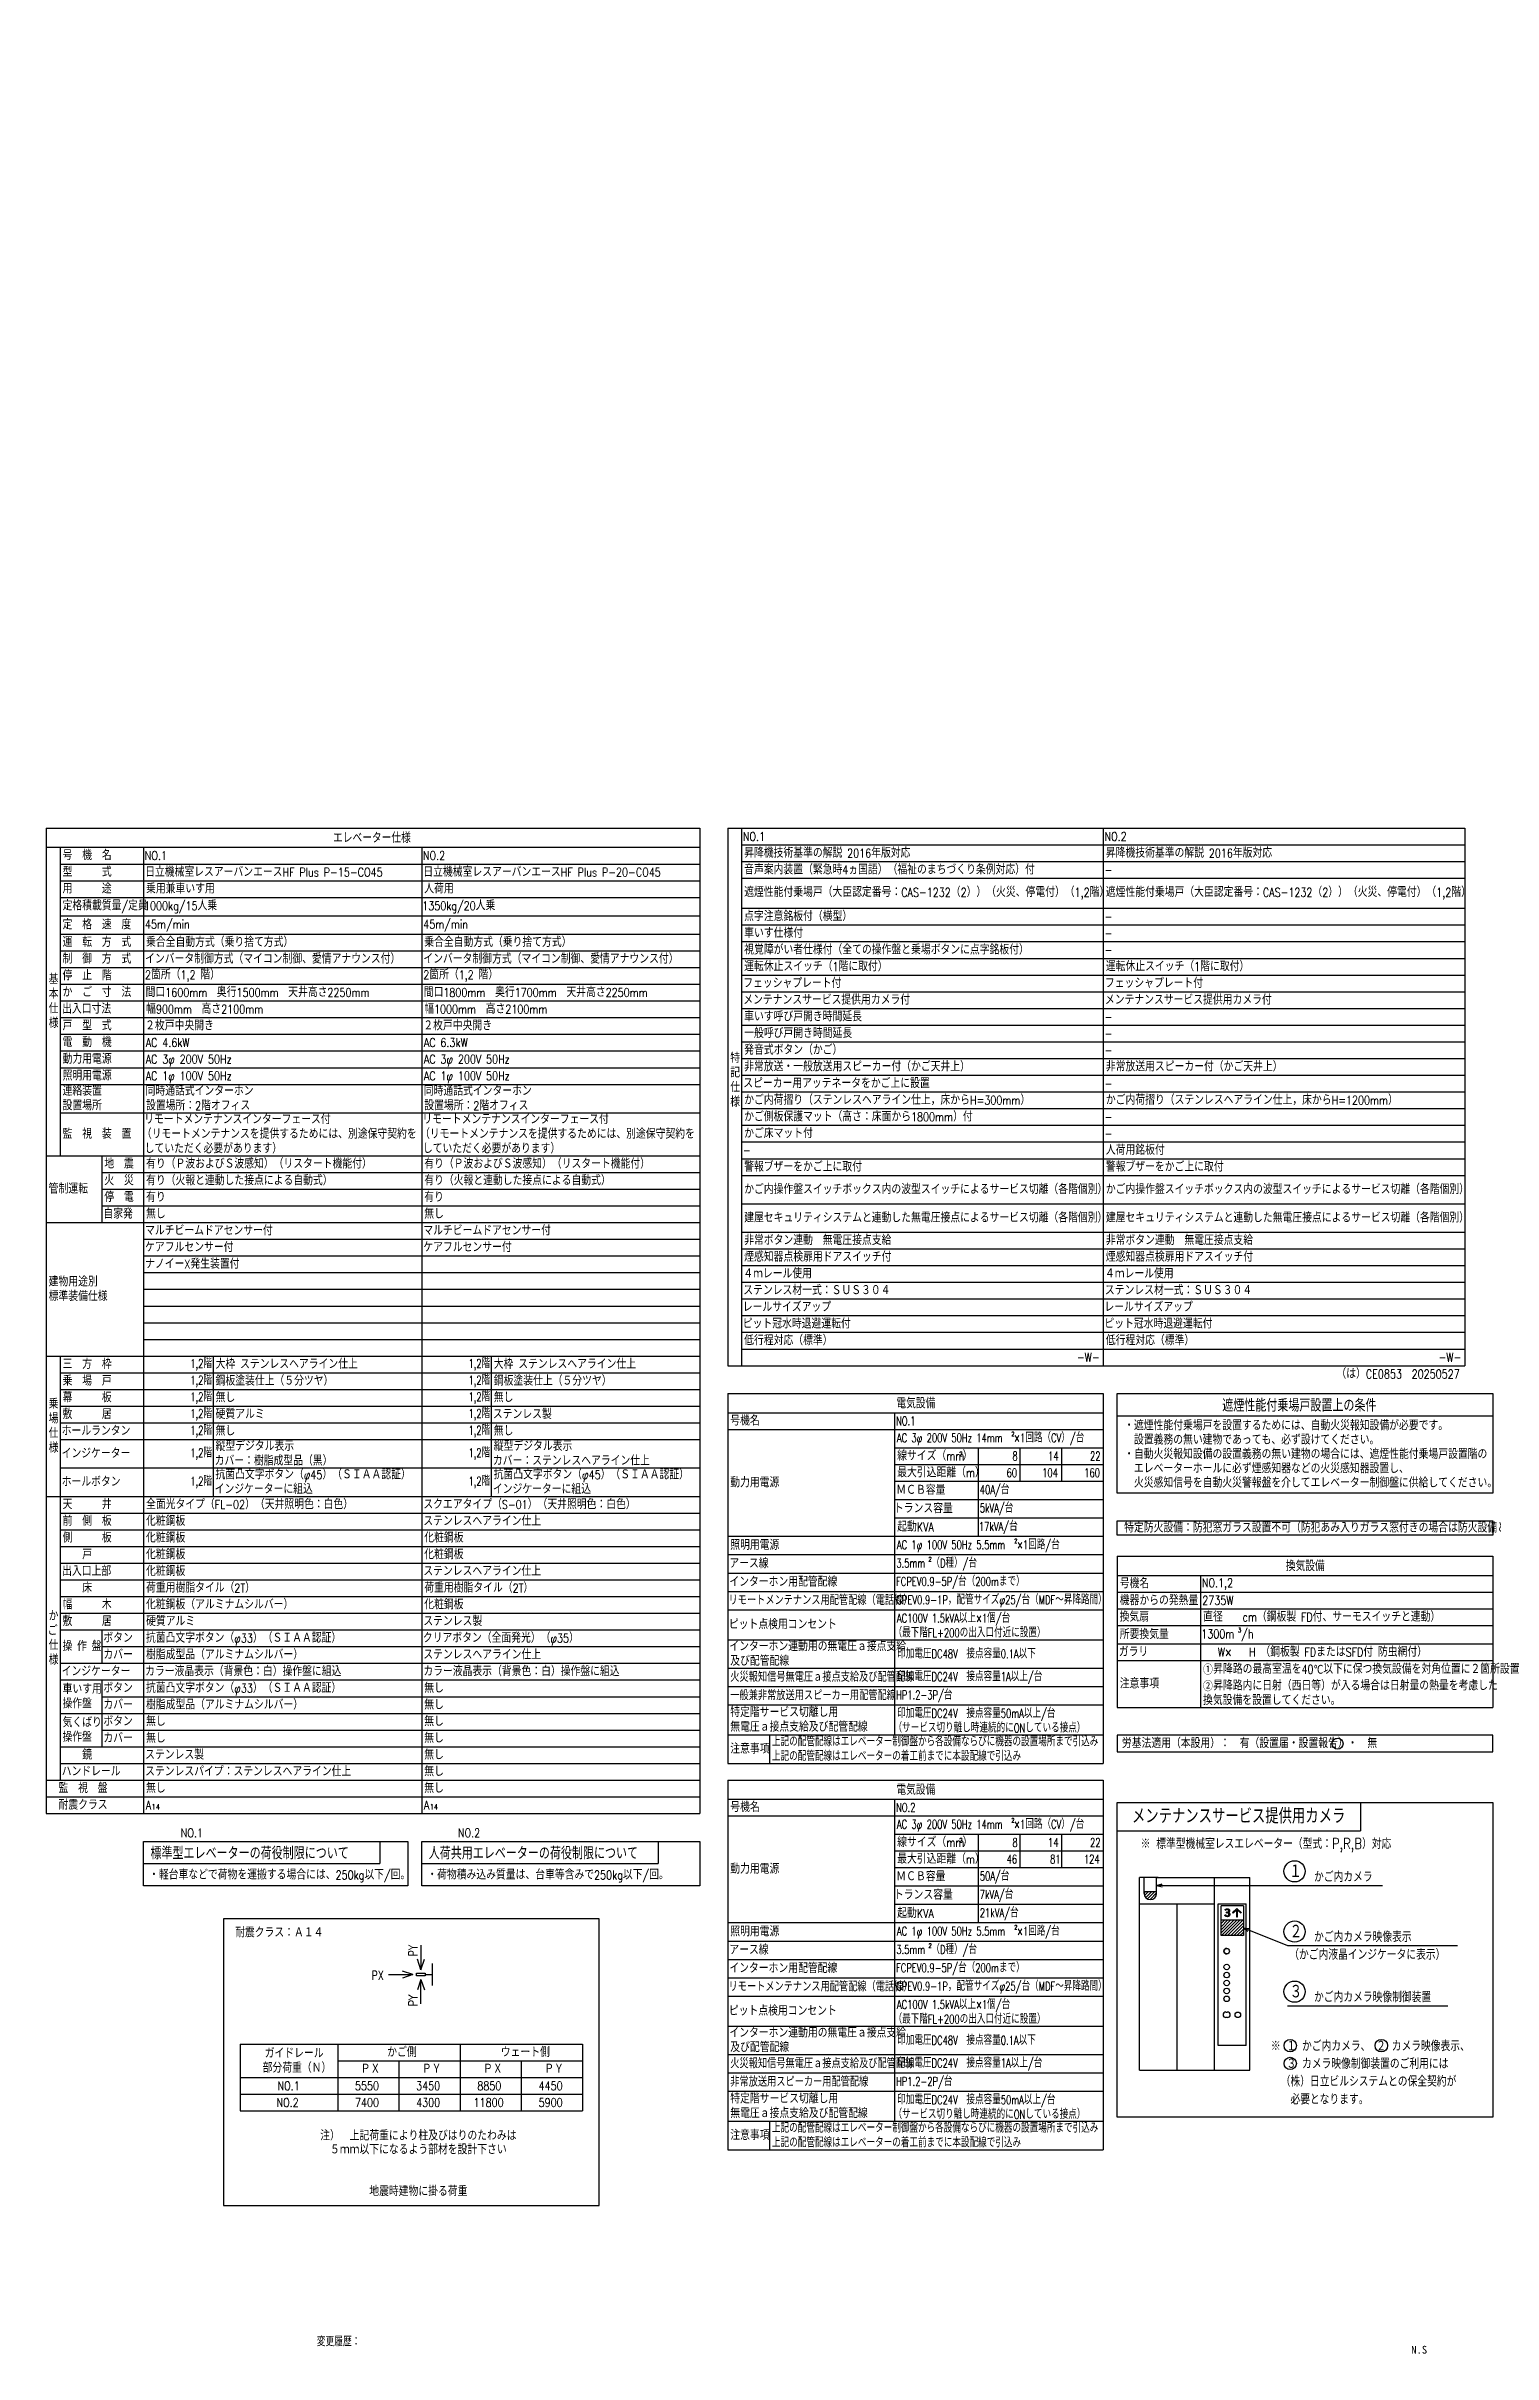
# Model space of a CAD drawing. Header units: millimetres. Extents: x 1770 to 79508, y 361 to 52020.
# Drawn here: x 1770 to 12171, y 546 to 17132 of the extents above; entities that cross this region are included whole.
import ezdxf
from ezdxf.enums import TextEntityAlignment as Align

# ---------------------------------------------------------------- set-up
doc = ezdxf.new("R2010")
doc.units = ezdxf.units.MM
doc.header["$LTSCALE"] = 0.2
doc.header["$PDMODE"] = 1
doc.layers.get('Defpoints').update_dxf_attribs({"color": 40})
for name, color, linetype in [('0-1', 7, 'Continuous'), ('ZZ-COMMENT', 6, 'Continuous'), ('ZZ-DIM-COM1', 7, 'Continuous'), ('ZZ-ETC', 7, 'Continuous'), ('ZZ-LIST-COM', 4, 'Continuous'), ('ZZ-LIST-TEXT', 4, 'Continuous'), ('ZZ-OBJE', 3, 'Continuous'), ('ZZ-TEXT', 4, 'Continuous'), ('枠内記述', 3, 'Continuous')]:
    doc.layers.add(name, color=color, linetype=linetype)
doc.styles.add('KANSIM', font='SIMPLEX.shx', dxfattribs={"width": 0.7, "bigfont": 'extfont2.shx'})
doc.styles.add('MITOFREE', font='romans.shx', dxfattribs={"width": 0.8, "bigfont": 'extfont.shx'})
doc.styles.add('MITOH', font='romans.shx', dxfattribs={"width": 0.8, "height": 3.15, "bigfont": 'extfont.shx'})
doc.styles.add('MITOH2', font='romans.shx', dxfattribs={"width": 0.8, "bigfont": 'extfont2.shx'})
doc.styles.add('MTXPL__', font='txt')
doc.styles.add('ゴシック', font='MS Gothic.ttf', dxfattribs={"height": 4})

msp = doc.modelspace()

# ---------------------------------------------------------------- texts
at = {"layer": 'Defpoints', "style": 'KANSIM', "width": 0.7}
msp.add_text('変更履歴：', height=64, dxfattribs=at).set_placement((3716, 633), align=Align.MIDDLE_LEFT)
at = {"layer": 'ZZ-ETC', "color": 4, "linetype": 'Continuous', "style": 'MITOH', "width": 0.8}
for p in [(4439, 3402), (4439, 3043)]:
    msp.add_text('PY', height=63, rotation=90, dxfattribs=at).set_placement(p)
msp.add_text('PX', height=63, dxfattribs=at).set_placement((4109, 3235))
at = {"layer": 'ZZ-LIST-COM', "style": 'MITOH2', "width": 0.8}
msp.add_text('労基法適用（本設用）：\u3000有（設置届・設置報告）・\u3000無', height=63, dxfattribs=at).set_placement((9504, 4901))
at = {"layer": 'ZZ-LIST-TEXT', "color": 4, "style": 'MITOH', "width": 0.8}
for s, p in [('・軽台車などで荷物を運搬する場合には、250kg以下/回。', (2510, 4019)), ('・荷物積み込み質量は、台車等含みで250kg以下/回。', (4510, 4019))]:
    msp.add_text(s, height=63, dxfattribs=at).set_placement(p, align=Align.TOP_LEFT)
for s, p in [('耐震クラス：Ａ１４', (3446, 3572)), ('注）\u3000上記荷重により柱及びはりのたわみは', (4446, 2112)), ('５ｍｍ以下になるよう部材を設計下さい', (4446, 2012)), ('地震時建物に掛る荷重', (4446, 1712))]:
    msp.add_text(s, height=63, dxfattribs=at).set_placement(p, align=Align.MIDDLE_CENTER)
at = {"layer": 'ZZ-TEXT', "width": 0.8}
for s, height, style, p in [('・遮煙性能付乗場戸を設置するためには、自動火災報知設備が必要です。', 63, 'MITOFREE', (9520, 7185)), ('\u3000設置義務の無い建物であっても、必ず設けてください。', 63, 'MITOFREE', (9520, 7082)), ('・自動火災報知設備の設置義務の無い建物の場合には、遮煙性能付乗場戸設置階の', 63, 'MITOFREE', (9520, 6979)), ('\u3000火災感知信号を自動火災警報盤を介してエレベーター制御盤に供給してください。', 63, 'MITOFREE', (9520, 6773)), ('\u3000エレベーターホールに必ず煙感知器などの火災感知器設置し、', 63, 'MITOFREE', (9520, 6876)), ('特定防火設備：防犯窓ガラス設置不可（防犯あみ入りガラス窓付きの場合は防火設備となります）', 63, 'MITOFREE', (9520, 6450)), ('※ 標準型機械室レスエレベーター（型式：P,R,B）対応', 76.24, 'MITOH', (9639, 4175)), ('\u3000\u3000かご内カメラ', 76.2, 'MITOH', (10745, 3937)), ('\u3000\u3000かご内カメラ映像表示', 76.24, 'MITOH', (10745, 3505)), ('（かご内液晶インジケータに表示）', 76.24, 'MITOH', (10707, 3378)), ('\u3000\u3000かご内カメラ映像制御装置', 76.24, 'MITOH', (10745, 3073)), ('※ １ かご内カメラ、 ２ カメラ映像表示、', 76.24, 'MITOH', (10575, 2721)), ('\u3000 ３ カメラ映像制御装置のご利用には', 76.24, 'MITOH', (10575, 2594)), ('\u3000\u3000\u3000（株）日立ビルシステムとの保全契約が', 76.24, 'MITOH', (10435, 2467)), ('\u3000\u3000\u3000必要となります。', 76.24, 'MITOH', (10505, 2338))]:
    msp.add_text(s, height=height, dxfattribs=dict(at, style=style)).set_placement(p)
at = {"layer": 'ZZ-TEXT', "style": 'MITOFREE', "width": 0.8}
msp.add_text('メンテナンスサービス提供用カメラ', height=108.92, dxfattribs=at).set_placement((10343, 4357), align=Align.CENTER)
at = {"layer": 'ZZ-TEXT', "color": 7, "style": 'MITOH', "width": 0.8}
for s, p in [('１', (10707, 3963)), ('２', (10710, 3530)), ('３', (10710, 3098))]:
    msp.add_text(s, height=102, dxfattribs=at).set_placement(p)
at = {"layer": '枠内記述', "linetype": 'ByBlock', "lineweight": -2, "style": 'ゴシック'}
msp.add_text('N.S', height=56, dxfattribs=at).set_placement((11584, 547))

# ---------------------------------------------------------------- blocks, each defined once
blk = doc.blocks.new('*U5')
at = {"layer": 'ZZ-LIST-COM', "style": 'MITOH', "width": 0.8}
for s, p in [('ガイドレール', (166.67, 130.04)), ('部分荷重（Ｎ）', (165.92, 124.79))]:
    blk.add_text(s, height=3.15, dxfattribs=at).set_placement(p)
blk = doc.blocks.new('*U6')
at = {"layer": 'ZZ-LIST-COM', "style": 'MITOH', "width": 0.8}
blk.add_text('かご側', height=3.15, dxfattribs=at).set_placement((210.71, 130.42))
blk = doc.blocks.new('*U7')
at = {"layer": 'ZZ-LIST-COM', "style": 'MITOH', "width": 0.8}
blk.add_text('ウェート側', height=3.15, dxfattribs=at).set_placement((251.52, 130.42))
blk = doc.blocks.new('*U8')
at = {"layer": 'ZZ-LIST-COM', "style": 'MITOH', "width": 0.8}
blk.add_text('ＰＸ', height=3.15, dxfattribs=at).set_placement((201.14, 124.42))
blk = doc.blocks.new('*U9')
at = {"layer": 'ZZ-LIST-COM', "style": 'MITOH', "width": 0.8}
blk.add_text('ＰＹ', height=3.15, dxfattribs=at).set_placement((223.14, 124.42))
blk = doc.blocks.new('*U10')
at = {"layer": 'ZZ-LIST-COM', "style": 'MITOH', "width": 0.8}
blk.add_text('ＰＸ', height=3.15, dxfattribs=at).set_placement((245.14, 124.42))
blk = doc.blocks.new('*U11')
at = {"layer": 'ZZ-LIST-COM', "style": 'MITOH', "width": 0.8}
blk.add_text('ＰＹ', height=3.15, dxfattribs=at).set_placement((267.14, 124.42))
blk = doc.blocks.new('*U12')
at = {"layer": 'ZZ-LIST-COM', "style": 'MITOH', "width": 0.8}
blk.add_text('NO.1', height=3.15, dxfattribs=at).set_placement((171.27, 118.42))
blk = doc.blocks.new('*U13')
at = {"layer": 'ZZ-LIST-COM', "style": 'MITOH', "width": 0.8}
blk.add_text('5550', height=3.15, dxfattribs=at).set_placement((199.11, 118.42))
blk = doc.blocks.new('*U14')
at = {"layer": 'ZZ-LIST-COM', "style": 'MITOH', "width": 0.8}
blk.add_text('3450', height=3.15, dxfattribs=at).set_placement((221.11, 118.42))
blk = doc.blocks.new('*U15')
at = {"layer": 'ZZ-LIST-COM', "style": 'MITOH', "width": 0.8}
blk.add_text('8850', height=3.15, dxfattribs=at).set_placement((243.11, 118.42))
blk = doc.blocks.new('*U16')
at = {"layer": 'ZZ-LIST-COM', "style": 'MITOH', "width": 0.8}
blk.add_text('4450', height=3.15, dxfattribs=at).set_placement((265.11, 118.42))
blk = doc.blocks.new('*U17')
at = {"layer": 'ZZ-LIST-COM', "style": 'MITOH', "width": 0.8}
blk.add_text('NO.2', height=3.15, dxfattribs=at).set_placement((170.91, 112.42))
blk = doc.blocks.new('*U18')
at = {"layer": 'ZZ-LIST-COM', "style": 'MITOH', "width": 0.8}
blk.add_text('7400', height=3.15, dxfattribs=at).set_placement((199.11, 112.42))
blk = doc.blocks.new('*U19')
at = {"layer": 'ZZ-LIST-COM', "style": 'MITOH', "width": 0.8}
blk.add_text('4300', height=3.15, dxfattribs=at).set_placement((221.11, 112.42))
blk = doc.blocks.new('*U20')
at = {"layer": 'ZZ-LIST-COM', "style": 'MITOH', "width": 0.8}
blk.add_text('11800', height=3.15, dxfattribs=at).set_placement((241.73, 112.42))
blk = doc.blocks.new('*U21')
at = {"layer": 'ZZ-LIST-COM', "style": 'MITOH', "width": 0.8}
blk.add_text('5900', height=3.15, dxfattribs=at).set_placement((265.11, 112.42))
blk = doc.blocks.new('*U22')
at = {"layer": 'ZZ-LIST-COM', "color": 4, "style": 'MITOH', "width": 0.8}
blk.add_text('エレベーター仕様', height=3.8, dxfattribs=at).set_placement((191.23, 566.67))
blk = doc.blocks.new('*U23')
at = {"layer": 'ZZ-LIST-COM', "color": 4, "style": 'MITOH', "width": 0.8}
for s, p in [('本', (89.02, 510.76)), ('基', (89.02, 516.01)), ('仕', (89.02, 505.51)), ('様', (89.02, 500.26))]:
    blk.add_text(s, height=3.15, dxfattribs=at).set_placement(p)
blk = doc.blocks.new('*U24')
at = {"layer": 'ZZ-LIST-COM', "color": 4, "style": 'MITOH', "width": 0.8}
blk.add_text('号\u3000機\u3000名', height=3.15, dxfattribs=at).set_placement((94.02, 560.56))
blk = doc.blocks.new('*U25')
at = {"layer": 'ZZ-LIST-COM', "color": 4, "style": 'MITOH', "width": 0.8}
blk.add_text('NO.1', height=3.15, dxfattribs=at).set_placement((123.54, 560.56))
blk = doc.blocks.new('*U26')
at = {"layer": 'ZZ-LIST-COM', "color": 4, "style": 'MITOH', "width": 0.8}
blk.add_text('NO.2', height=3.15, dxfattribs=at).set_placement((223.54, 560.56))
blk = doc.blocks.new('*U27')
at = {"layer": 'ZZ-LIST-COM', "color": 4, "style": 'MITOH', "width": 0.8}
blk.add_text('型\u3000\u3000\u3000式', height=3.15, dxfattribs=at).set_placement((94.02, 554.56))
blk = doc.blocks.new('*U28')
at = {"layer": 'ZZ-LIST-COM', "color": 4, "style": 'MITOH', "width": 0.8}
blk.add_text('日立機械室レスアーバンエースHF Plus P-15-CO45', height=3.15, dxfattribs=at).set_placement((123.69, 554.56))
blk = doc.blocks.new('*U29')
at = {"layer": 'ZZ-LIST-COM', "color": 4, "style": 'MITOH', "width": 0.8}
blk.add_text('日立機械室レスアーバンエースHF Plus P-20-CO45', height=3.15, dxfattribs=at).set_placement((223.69, 554.56))
blk = doc.blocks.new('*U30')
at = {"layer": 'ZZ-LIST-COM', "color": 4, "style": 'MITOH', "width": 0.8}
blk.add_text('用\u3000\u3000\u3000途', height=3.15, dxfattribs=at).set_placement((94.02, 548.56))
blk = doc.blocks.new('*U31')
at = {"layer": 'ZZ-LIST-COM', "color": 4, "style": 'MITOH', "width": 0.8}
blk.add_text('乗用兼車いす用', height=3.15, dxfattribs=at).set_placement((124.02, 548.56))
blk = doc.blocks.new('*U32')
at = {"layer": 'ZZ-LIST-COM', "color": 4, "style": 'MITOH', "width": 0.8}
blk.add_text('人荷用', height=3.15, dxfattribs=at).set_placement((224.02, 548.56))
blk = doc.blocks.new('*U33')
at = {"layer": 'ZZ-LIST-COM', "color": 4, "style": 'MITOH', "width": 0.8}
blk.add_text('定格積載質量/定員', height=3.15, dxfattribs=at).set_placement((94.02, 542.48))
blk = doc.blocks.new('*U34')
at = {"layer": 'ZZ-LIST-COM', "color": 4, "style": 'MITOH', "width": 0.8}
blk.add_text('1000kg/15人乗', height=3.15, dxfattribs=at).set_placement((123.3, 542.48))
blk = doc.blocks.new('*U35')
at = {"layer": 'ZZ-LIST-COM', "color": 4, "style": 'MITOH', "width": 0.8}
blk.add_text('1350kg/20人乗', height=3.15, dxfattribs=at).set_placement((223.3, 542.48))
blk = doc.blocks.new('*U36')
at = {"layer": 'ZZ-LIST-COM', "color": 4, "style": 'MITOH', "width": 0.8}
blk.add_text('定\u3000格\u3000速\u3000度', height=3.15, dxfattribs=at).set_placement((94.02, 535.66))
blk = doc.blocks.new('*U37')
at = {"layer": 'ZZ-LIST-COM', "color": 4, "style": 'MITOH', "width": 0.8}
blk.add_text('45m/min', height=3.15, dxfattribs=at).set_placement((123.66, 535.88))
blk = doc.blocks.new('*U38')
at = {"layer": 'ZZ-LIST-COM', "color": 4, "style": 'MITOH', "width": 0.8}
blk.add_text('45m/min', height=3.15, dxfattribs=at).set_placement((223.66, 535.88))
blk = doc.blocks.new('*U39')
at = {"layer": 'ZZ-LIST-COM', "color": 4, "style": 'MITOH', "width": 0.8}
blk.add_text('運\u3000転\u3000方\u3000式', height=3.15, dxfattribs=at).set_placement((94.02, 529.36))
blk = doc.blocks.new('*U40')
at = {"layer": 'ZZ-LIST-COM', "color": 4, "style": 'MITOH', "width": 0.8}
blk.add_text('乗合全自動方式（乗り捨て方式）', height=3.15, dxfattribs=at).set_placement((124.02, 529.36))
blk = doc.blocks.new('*U41')
at = {"layer": 'ZZ-LIST-COM', "color": 4, "style": 'MITOH', "width": 0.8}
blk.add_text('乗合全自動方式（乗り捨て方式）', height=3.15, dxfattribs=at).set_placement((224.02, 529.36))
blk = doc.blocks.new('*U42')
at = {"layer": 'ZZ-LIST-COM', "color": 4, "style": 'MITOH', "width": 0.8}
blk.add_text('制\u3000御\u3000方\u3000式', height=3.15, dxfattribs=at).set_placement((94.02, 523.36))
blk = doc.blocks.new('*U43')
at = {"layer": 'ZZ-LIST-COM', "color": 4, "style": 'MITOH', "width": 0.8}
blk.add_text('インバータ制御方式（マイコン制御、愛情アナウンス付）', height=3.15, dxfattribs=at).set_placement((123.69, 523.36))
blk = doc.blocks.new('*U44')
at = {"layer": 'ZZ-LIST-COM', "color": 4, "style": 'MITOH', "width": 0.8}
blk.add_text('インバータ制御方式（マイコン制御、愛情アナウンス付）', height=3.15, dxfattribs=at).set_placement((223.69, 523.36))
blk = doc.blocks.new('*U45')
at = {"layer": 'ZZ-LIST-COM', "color": 4, "style": 'MITOH', "width": 0.8}
blk.add_text('停\u3000止\u3000階', height=3.15, dxfattribs=at).set_placement((94.02, 517.36))
blk = doc.blocks.new('*U46')
at = {"layer": 'ZZ-LIST-COM', "color": 4, "style": 'MITOH', "width": 0.8}
blk.add_text('2箇所（1,2 階）', height=3.15, dxfattribs=at).set_placement((123.66, 517.66))
blk = doc.blocks.new('*U47')
at = {"layer": 'ZZ-LIST-COM', "color": 4, "style": 'MITOH', "width": 0.8}
blk.add_text('2箇所（1,2 階）', height=3.15, dxfattribs=at).set_placement((223.66, 517.66))
blk = doc.blocks.new('*U48')
at = {"layer": 'ZZ-LIST-COM', "color": 4, "style": 'MITOH', "width": 0.8}
blk.add_text('か\u3000ご\u3000寸\u3000法', height=3.15, dxfattribs=at).set_placement((94.02, 511.36))
blk = doc.blocks.new('*U49')
at = {"layer": 'ZZ-LIST-COM', "color": 4, "style": 'MITOH', "width": 0.8}
blk.add_text('間口1600mm  奥行1500mm  天井高さ2250mm', height=3.15, dxfattribs=at).set_placement((123.85, 511.36))
blk = doc.blocks.new('*U50')
at = {"layer": 'ZZ-LIST-COM', "color": 4, "style": 'MITOH', "width": 0.8}
blk.add_text('間口1800mm  奥行1700mm  天井高さ2250mm', height=3.15, dxfattribs=at).set_placement((223.85, 511.36))
blk = doc.blocks.new('*U51')
at = {"layer": 'ZZ-LIST-COM', "color": 4, "style": 'MITOH', "width": 0.8}
blk.add_text('出入口寸法', height=3.15, dxfattribs=at).set_placement((93.85, 505.36))
blk = doc.blocks.new('*U52')
at = {"layer": 'ZZ-LIST-COM', "color": 4, "style": 'MITOH', "width": 0.8}
blk.add_text('幅900mm  高さ2100mm', height=3.15, dxfattribs=at).set_placement((124.02, 505.36))
blk = doc.blocks.new('*U53')
at = {"layer": 'ZZ-LIST-COM', "color": 4, "style": 'MITOH', "width": 0.8}
blk.add_text('幅1000mm  高さ2100mm', height=3.15, dxfattribs=at).set_placement((224.02, 505.36))
blk = doc.blocks.new('*U54')
at = {"layer": 'ZZ-LIST-COM', "color": 4, "style": 'MITOH', "width": 0.8}
blk.add_text('戸\u3000型\u3000式', height=3.15, dxfattribs=at).set_placement((94.02, 499.36))
blk = doc.blocks.new('*U55')
at = {"layer": 'ZZ-LIST-COM', "color": 4, "style": 'MITOH', "width": 0.8}
blk.add_text('２枚戸中央開き', height=3.15, dxfattribs=at).set_placement((123.69, 499.36))
blk = doc.blocks.new('*U56')
at = {"layer": 'ZZ-LIST-COM', "color": 4, "style": 'MITOH', "width": 0.8}
blk.add_text('２枚戸中央開き', height=3.15, dxfattribs=at).set_placement((223.69, 499.36))
blk = doc.blocks.new('*U57')
at = {"layer": 'ZZ-LIST-COM', "color": 4, "style": 'MITOH', "width": 0.8}
blk.add_text('電\u3000動\u3000機', height=3.15, dxfattribs=at).set_placement((94.02, 493.36))
blk = doc.blocks.new('*U58')
at = {"layer": 'ZZ-LIST-COM', "color": 4, "style": 'MITOH', "width": 0.8}
blk.add_text('AC 4.6kW', height=3.15, dxfattribs=at).set_placement((123.9, 493.36))
blk = doc.blocks.new('*U59')
at = {"layer": 'ZZ-LIST-COM', "color": 4, "style": 'MITOH', "width": 0.8}
blk.add_text('AC 6.3kW', height=3.15, dxfattribs=at).set_placement((223.9, 493.36))
blk = doc.blocks.new('*U60')
at = {"layer": 'ZZ-LIST-COM', "color": 4, "style": 'MITOH', "width": 0.8}
blk.add_text('動力用電源', height=3.15, dxfattribs=at).set_placement((94.02, 487.36))
blk = doc.blocks.new('*U61')
at = {"layer": 'ZZ-LIST-COM', "color": 4, "style": 'MITOH', "width": 0.8}
blk.add_text('AC 3φ 200V 50Hz', height=3.15, dxfattribs=at).set_placement((123.9, 487.36))
blk = doc.blocks.new('*U62')
at = {"layer": 'ZZ-LIST-COM', "color": 4, "style": 'MITOH', "width": 0.8}
blk.add_text('AC 3φ 200V 50Hz', height=3.15, dxfattribs=at).set_placement((223.9, 487.36))
blk = doc.blocks.new('*U63')
at = {"layer": 'ZZ-LIST-COM', "color": 4, "style": 'MITOH', "width": 0.8}
blk.add_text('照明用電源', height=3.15, dxfattribs=at).set_placement((94.02, 481.36))
blk = doc.blocks.new('*U64')
at = {"layer": 'ZZ-LIST-COM', "color": 4, "style": 'MITOH', "width": 0.8}
blk.add_text('AC 1φ 100V 50Hz', height=3.15, dxfattribs=at).set_placement((123.9, 481.36))
blk = doc.blocks.new('*U65')
at = {"layer": 'ZZ-LIST-COM', "color": 4, "style": 'MITOH', "width": 0.8}
blk.add_text('AC 1φ 100V 50Hz', height=3.15, dxfattribs=at).set_placement((223.9, 481.36))
blk = doc.blocks.new('*U66')
at = {"layer": 'ZZ-LIST-COM', "color": 4, "style": 'MITOH', "width": 0.8}
for s, p in [('連絡装置', (94.02, 475.88)), ('設置場所', (94.02, 470.63))]:
    blk.add_text(s, height=3.15, dxfattribs=at).set_placement(p)
blk = doc.blocks.new('*U67')
at = {"layer": 'ZZ-LIST-COM', "color": 4, "style": 'MITOH', "width": 0.8}
for s, p in [('同時通話式インターホン', (123.85, 475.88)), ('設置場所：2階オフィス', (124.02, 470.63))]:
    blk.add_text(s, height=3.15, dxfattribs=at).set_placement(p)
blk = doc.blocks.new('*U68')
at = {"layer": 'ZZ-LIST-COM', "color": 4, "style": 'MITOH', "width": 0.8}
for s, p in [('同時通話式インターホン', (223.85, 475.88)), ('設置場所：2階オフィス', (224.02, 470.63))]:
    blk.add_text(s, height=3.15, dxfattribs=at).set_placement(p)
blk = doc.blocks.new('*U69')
at = {"layer": 'ZZ-LIST-COM', "color": 4, "style": 'MITOH', "width": 0.8}
blk.add_text('監\u3000視\u3000装\u3000置', height=3.15, dxfattribs=at).set_placement((94.02, 460.43))
blk = doc.blocks.new('*U70')
at = {"layer": 'ZZ-LIST-COM', "color": 4, "style": 'MITOH', "width": 0.8}
for s, p in [('リモートメンテナンスインターフェース付', (123.35, 465.68)), ('していただく必要があります）', (123.52, 455.18)), ('（リモートメンテナンスを提供するためには、別途保守契約を', (122.51, 460.43))]:
    blk.add_text(s, height=3.15, dxfattribs=at).set_placement(p)
blk = doc.blocks.new('*U71')
at = {"layer": 'ZZ-LIST-COM', "color": 4, "style": 'MITOH', "width": 0.8}
for s, p in [('リモートメンテナンスインターフェース付', (223.35, 465.68)), ('していただく必要があります）', (223.52, 455.18)), ('（リモートメンテナンスを提供するためには、別途保守契約を', (222.51, 460.43))]:
    blk.add_text(s, height=3.15, dxfattribs=at).set_placement(p)
blk = doc.blocks.new('*U72')
at = {"layer": 'ZZ-LIST-COM', "color": 4, "style": 'MITOH', "width": 0.8}
blk.add_text('管制運転', height=3.15, dxfattribs=at).set_placement((89.02, 440.71))
blk = doc.blocks.new('*U73')
at = {"layer": 'ZZ-LIST-COM', "color": 4, "style": 'MITOH', "width": 0.8}
blk.add_text('地\u3000震', height=3.15, dxfattribs=at).set_placement((109.02, 449.71))
blk = doc.blocks.new('*U74')
at = {"layer": 'ZZ-LIST-COM', "color": 4, "style": 'MITOH', "width": 0.8}
blk.add_text('有り（Ｐ波およびＳ波感知）（リスタート機能付）', height=3.15, dxfattribs=at).set_placement((124.02, 449.71))
blk = doc.blocks.new('*U75')
at = {"layer": 'ZZ-LIST-COM', "color": 4, "style": 'MITOH', "width": 0.8}
blk.add_text('有り（Ｐ波およびＳ波感知）（リスタート機能付）', height=3.15, dxfattribs=at).set_placement((224.02, 449.71))
blk = doc.blocks.new('*U76')
at = {"layer": 'ZZ-LIST-COM', "color": 4, "style": 'MITOH', "width": 0.8}
blk.add_text('火\u3000災', height=3.15, dxfattribs=at).set_placement((109.02, 443.71))
blk = doc.blocks.new('*U77')
at = {"layer": 'ZZ-LIST-COM', "color": 4, "style": 'MITOH', "width": 0.8}
blk.add_text('有り（火報と連動した接点による自動式）', height=3.15, dxfattribs=at).set_placement((124.02, 443.71))
blk = doc.blocks.new('*U78')
at = {"layer": 'ZZ-LIST-COM', "color": 4, "style": 'MITOH', "width": 0.8}
blk.add_text('有り（火報と連動した接点による自動式）', height=3.15, dxfattribs=at).set_placement((224.02, 443.71))
blk = doc.blocks.new('*U79')
at = {"layer": 'ZZ-LIST-COM', "color": 4, "style": 'MITOH', "width": 0.8}
blk.add_text('停\u3000電', height=3.15, dxfattribs=at).set_placement((109.02, 437.71))
blk = doc.blocks.new('*U80')
at = {"layer": 'ZZ-LIST-COM', "color": 4, "style": 'MITOH', "width": 0.8}
blk.add_text('有り', height=3.15, dxfattribs=at).set_placement((124.02, 437.71))
blk = doc.blocks.new('*U81')
at = {"layer": 'ZZ-LIST-COM', "color": 4, "style": 'MITOH', "width": 0.8}
blk.add_text('有り', height=3.15, dxfattribs=at).set_placement((224.02, 437.71))
blk = doc.blocks.new('*U82')
at = {"layer": 'ZZ-LIST-COM', "color": 4, "style": 'MITOH', "width": 0.8}
blk.add_text('自家発', height=3.15, dxfattribs=at).set_placement((108.69, 431.71))
blk = doc.blocks.new('*U83')
at = {"layer": 'ZZ-LIST-COM', "color": 4, "style": 'MITOH', "width": 0.8}
blk.add_text('無し', height=3.15, dxfattribs=at).set_placement((124.02, 431.71))
blk = doc.blocks.new('*U84')
at = {"layer": 'ZZ-LIST-COM', "color": 4, "style": 'MITOH', "width": 0.8}
blk.add_text('無し', height=3.15, dxfattribs=at).set_placement((224.02, 431.71))
blk = doc.blocks.new('*U85')
at = {"layer": 'ZZ-LIST-COM', "color": 4, "style": 'MITOH', "width": 0.8}
for s, p in [('建物用途別', (89.02, 407.33)), ('標準装備仕様', (89.02, 402.08))]:
    blk.add_text(s, height=3.15, dxfattribs=at).set_placement(p)
blk = doc.blocks.new('*U86')
at = {"layer": 'ZZ-LIST-COM', "color": 4, "style": 'MITOH', "width": 0.8}
blk.add_text('マルチビームドアセンサー付', height=3.15, dxfattribs=at).set_placement((123.69, 425.71))
blk = doc.blocks.new('*U87')
at = {"layer": 'ZZ-LIST-COM', "color": 4, "style": 'MITOH', "width": 0.8}
blk.add_text('マルチビームドアセンサー付', height=3.15, dxfattribs=at).set_placement((223.69, 425.71))
blk = doc.blocks.new('*U88')
at = {"layer": 'ZZ-LIST-COM', "color": 4, "style": 'MITOH', "width": 0.8}
blk.add_text('ケアフルセンサー付', height=3.15, dxfattribs=at).set_placement((123.69, 419.71))
blk = doc.blocks.new('*U89')
at = {"layer": 'ZZ-LIST-COM', "color": 4, "style": 'MITOH', "width": 0.8}
blk.add_text('ケアフルセンサー付', height=3.15, dxfattribs=at).set_placement((223.69, 419.71))
blk = doc.blocks.new('*U90')
at = {"layer": 'ZZ-LIST-COM', "color": 4, "style": 'MITOH', "width": 0.8}
blk.add_text('ナノイーX発生装置付', height=3.15, dxfattribs=at).set_placement((123.69, 413.71))
blk = doc.blocks.new('*U91')
at = {"layer": 'ZZ-LIST-COM', "color": 4, "style": 'MITOH', "width": 0.8}
for s, p in [('乗', (89.02, 363.38)), ('場', (89.02, 358.13)), ('仕', (89.02, 352.88)), ('様', (89.02, 347.63))]:
    blk.add_text(s, height=3.15, dxfattribs=at).set_placement(p)
blk = doc.blocks.new('*U92')
at = {"layer": 'ZZ-LIST-COM', "color": 4, "style": 'MITOH', "width": 0.8}
blk.add_text('三\u3000方\u3000枠', height=3.15, dxfattribs=at).set_placement((94.02, 377.71))
blk = doc.blocks.new('*U93')
at = {"layer": 'ZZ-LIST-COM', "color": 4, "style": 'MITOH', "width": 0.7}
blk.add_text('1,2階', height=3.15, dxfattribs=at).set_placement((139.91, 378.01))
blk = doc.blocks.new('*U94')
at = {"layer": 'ZZ-LIST-COM', "color": 4, "style": 'MITOH', "width": 0.8}
blk.add_text('大枠 ステンレスヘアライン仕上', height=3.15, dxfattribs=at).set_placement((149.02, 377.71))
blk = doc.blocks.new('*U95')
at = {"layer": 'ZZ-LIST-COM', "color": 4, "style": 'MITOH', "width": 0.7}
blk.add_text('1,2階', height=3.15, dxfattribs=at).set_placement((239.91, 378.01))
blk = doc.blocks.new('*U96')
at = {"layer": 'ZZ-LIST-COM', "color": 4, "style": 'MITOH', "width": 0.8}
blk.add_text('大枠 ステンレスヘアライン仕上', height=3.15, dxfattribs=at).set_placement((249.02, 377.71))
blk = doc.blocks.new('*U97')
at = {"layer": 'ZZ-LIST-COM', "color": 4, "style": 'MITOH', "width": 0.8}
blk.add_text('乗\u3000場\u3000戸', height=3.15, dxfattribs=at).set_placement((94.02, 371.71))
blk = doc.blocks.new('*U98')
at = {"layer": 'ZZ-LIST-COM', "color": 4, "style": 'MITOH', "width": 0.7}
blk.add_text('1,2階', height=3.15, dxfattribs=at).set_placement((139.91, 372.01))
blk = doc.blocks.new('*U99')
at = {"layer": 'ZZ-LIST-COM', "color": 4, "style": 'MITOH', "width": 0.8}
blk.add_text('鋼板塗装仕上（５分ツヤ）', height=3.15, dxfattribs=at).set_placement((149.02, 371.71))
blk = doc.blocks.new('*U100')
at = {"layer": 'ZZ-LIST-COM', "color": 4, "style": 'MITOH', "width": 0.7}
blk.add_text('1,2階', height=3.15, dxfattribs=at).set_placement((239.91, 372.01))
blk = doc.blocks.new('*U101')
at = {"layer": 'ZZ-LIST-COM', "color": 4, "style": 'MITOH', "width": 0.8}
blk.add_text('鋼板塗装仕上（５分ツヤ）', height=3.15, dxfattribs=at).set_placement((249.02, 371.71))
blk = doc.blocks.new('*U102')
at = {"layer": 'ZZ-LIST-COM', "color": 4, "style": 'MITOH', "width": 0.8}
blk.add_text('幕\u3000\u3000\u3000板', height=3.15, dxfattribs=at).set_placement((94.02, 365.71))
blk = doc.blocks.new('*U103')
at = {"layer": 'ZZ-LIST-COM', "color": 4, "style": 'MITOH', "width": 0.7}
blk.add_text('1,2階', height=3.15, dxfattribs=at).set_placement((139.91, 366.01))
blk = doc.blocks.new('*U104')
at = {"layer": 'ZZ-LIST-COM', "color": 4, "style": 'MITOH', "width": 0.8}
blk.add_text('無し', height=3.15, dxfattribs=at).set_placement((149.02, 365.71))
blk = doc.blocks.new('*U105')
at = {"layer": 'ZZ-LIST-COM', "color": 4, "style": 'MITOH', "width": 0.7}
blk.add_text('1,2階', height=3.15, dxfattribs=at).set_placement((239.91, 366.01))
blk = doc.blocks.new('*U106')
at = {"layer": 'ZZ-LIST-COM', "color": 4, "style": 'MITOH', "width": 0.8}
blk.add_text('無し', height=3.15, dxfattribs=at).set_placement((249.02, 365.71))
blk = doc.blocks.new('*U107')
at = {"layer": 'ZZ-LIST-COM', "color": 4, "style": 'MITOH', "width": 0.8}
blk.add_text('敷\u3000\u3000\u3000居', height=3.15, dxfattribs=at).set_placement((94.02, 359.71))
blk = doc.blocks.new('*U108')
at = {"layer": 'ZZ-LIST-COM', "color": 4, "style": 'MITOH', "width": 0.7}
blk.add_text('1,2階', height=3.15, dxfattribs=at).set_placement((139.91, 360.01))
blk = doc.blocks.new('*U109')
at = {"layer": 'ZZ-LIST-COM', "color": 4, "style": 'MITOH', "width": 0.8}
blk.add_text('硬質アルミ', height=3.15, dxfattribs=at).set_placement((149.02, 359.71))
blk = doc.blocks.new('*U110')
at = {"layer": 'ZZ-LIST-COM', "color": 4, "style": 'MITOH', "width": 0.7}
blk.add_text('1,2階', height=3.15, dxfattribs=at).set_placement((239.91, 360.01))
blk = doc.blocks.new('*U111')
at = {"layer": 'ZZ-LIST-COM', "color": 4, "style": 'MITOH', "width": 0.8}
blk.add_text('ステンレス製', height=3.15, dxfattribs=at).set_placement((248.69, 359.71))
blk = doc.blocks.new('*U112')
at = {"layer": 'ZZ-LIST-COM', "color": 4, "style": 'MITOH', "width": 0.8}
blk.add_text('ホールランタン', height=3.15, dxfattribs=at).set_placement((93.69, 353.71))
blk = doc.blocks.new('*U113')
at = {"layer": 'ZZ-LIST-COM', "color": 4, "style": 'MITOH', "width": 0.7}
blk.add_text('1,2階', height=3.15, dxfattribs=at).set_placement((139.91, 354.01))
blk = doc.blocks.new('*U114')
at = {"layer": 'ZZ-LIST-COM', "color": 4, "style": 'MITOH', "width": 0.8}
blk.add_text('無し', height=3.15, dxfattribs=at).set_placement((149.02, 353.71))
blk = doc.blocks.new('*U115')
at = {"layer": 'ZZ-LIST-COM', "color": 4, "style": 'MITOH', "width": 0.7}
blk.add_text('1,2階', height=3.15, dxfattribs=at).set_placement((239.91, 354.01))
blk = doc.blocks.new('*U116')
at = {"layer": 'ZZ-LIST-COM', "color": 4, "style": 'MITOH', "width": 0.8}
blk.add_text('無し', height=3.15, dxfattribs=at).set_placement((249.02, 353.71))
blk = doc.blocks.new('*U117')
at = {"layer": 'ZZ-LIST-COM', "color": 4, "style": 'MITOH', "width": 0.8}
blk.add_text('インジケーター', height=3.15, dxfattribs=at).set_placement((93.69, 345.61))
blk = doc.blocks.new('*U118')
at = {"layer": 'ZZ-LIST-COM', "color": 4, "style": 'MITOH', "width": 0.7}
blk.add_text('1,2階', height=3.15, dxfattribs=at).set_placement((139.91, 345.91))
blk = doc.blocks.new('*U119')
at = {"layer": 'ZZ-LIST-COM', "color": 4, "style": 'MITOH', "width": 0.8}
for s, p in [('縦型デジタル表示', (149.02, 348.23)), ('カバー：樹脂成型品（黒）', (148.69, 342.98))]:
    blk.add_text(s, height=3.15, dxfattribs=at).set_placement(p)
blk = doc.blocks.new('*U120')
at = {"layer": 'ZZ-LIST-COM', "color": 4, "style": 'MITOH', "width": 0.7}
blk.add_text('1,2階', height=3.15, dxfattribs=at).set_placement((239.91, 345.91))
blk = doc.blocks.new('*U121')
at = {"layer": 'ZZ-LIST-COM', "color": 4, "style": 'MITOH', "width": 0.8}
for s, p in [('縦型デジタル表示', (249.02, 348.23)), ('カバー：ステンレスヘアライン仕上', (248.69, 342.98))]:
    blk.add_text(s, height=3.15, dxfattribs=at).set_placement(p)
blk = doc.blocks.new('*U122')
at = {"layer": 'ZZ-LIST-COM', "color": 4, "style": 'MITOH', "width": 0.8}
blk.add_text('ホールボタン', height=3.15, dxfattribs=at).set_placement((93.69, 335.41))
blk = doc.blocks.new('*U123')
at = {"layer": 'ZZ-LIST-COM', "color": 4, "style": 'MITOH', "width": 0.7}
blk.add_text('1,2階', height=3.15, dxfattribs=at).set_placement((139.91, 335.71))
blk = doc.blocks.new('*U124')
at = {"layer": 'ZZ-LIST-COM', "color": 4, "style": 'MITOH', "width": 0.8}
for s, p in [('抗菌凸文字ボタン（φ45）（ＳＩＡＡ認証）', (148.97, 338.03)), ('インジケーターに組込', (148.69, 332.78))]:
    blk.add_text(s, height=3.15, dxfattribs=at).set_placement(p)
blk = doc.blocks.new('*U125')
at = {"layer": 'ZZ-LIST-COM', "color": 4, "style": 'MITOH', "width": 0.7}
blk.add_text('1,2階', height=3.15, dxfattribs=at).set_placement((239.91, 335.71))
blk = doc.blocks.new('*U126')
at = {"layer": 'ZZ-LIST-COM', "color": 4, "style": 'MITOH', "width": 0.8}
for s, p in [('抗菌凸文字ボタン（φ45）（ＳＩＡＡ認証）', (248.97, 338.03)), ('インジケーターに組込', (248.69, 332.78))]:
    blk.add_text(s, height=3.15, dxfattribs=at).set_placement(p)
blk = doc.blocks.new('*U127')
at = {"layer": 'ZZ-LIST-COM', "color": 4, "style": 'MITOH', "width": 0.8}
for s, p in [('か', (89.02, 287.18)), ('ご', (88.69, 281.93)), ('仕', (89.02, 276.68)), ('様', (89.02, 271.43))]:
    blk.add_text(s, height=3.15, dxfattribs=at).set_placement(p)
blk = doc.blocks.new('*U128')
at = {"layer": 'ZZ-LIST-COM', "color": 4, "style": 'MITOH', "width": 0.8}
blk.add_text('天\u3000\u3000\u3000井', height=3.15, dxfattribs=at).set_placement((94.02, 327.31))
blk = doc.blocks.new('*U129')
at = {"layer": 'ZZ-LIST-COM', "color": 4, "style": 'MITOH', "width": 0.8}
blk.add_text('全面光タイプ（FL-02）（天井照明色：白色）', height=3.15, dxfattribs=at).set_placement((124.02, 327.31))
blk = doc.blocks.new('*U130')
at = {"layer": 'ZZ-LIST-COM', "color": 4, "style": 'MITOH', "width": 0.8}
blk.add_text('スクエアタイプ（S-01）（天井照明色：白色）', height=3.15, dxfattribs=at).set_placement((223.69, 327.31))
blk = doc.blocks.new('*U131')
at = {"layer": 'ZZ-LIST-COM', "color": 4, "style": 'MITOH', "width": 0.8}
blk.add_text('前\u3000側\u3000板', height=3.15, dxfattribs=at).set_placement((94.02, 321.31))
blk = doc.blocks.new('*U132')
at = {"layer": 'ZZ-LIST-COM', "color": 4, "style": 'MITOH', "width": 0.8}
blk.add_text('化粧鋼板', height=3.15, dxfattribs=at).set_placement((124.02, 321.31))
blk = doc.blocks.new('*U133')
at = {"layer": 'ZZ-LIST-COM', "color": 4, "style": 'MITOH', "width": 0.8}
blk.add_text('ステンレスヘアライン仕上', height=3.15, dxfattribs=at).set_placement((223.69, 321.31))
blk = doc.blocks.new('*U134')
at = {"layer": 'ZZ-LIST-COM', "color": 4, "style": 'MITOH', "width": 0.8}
blk.add_text('側\u3000\u3000\u3000板', height=3.15, dxfattribs=at).set_placement((94.02, 315.31))
blk = doc.blocks.new('*U135')
at = {"layer": 'ZZ-LIST-COM', "color": 4, "style": 'MITOH', "width": 0.8}
blk.add_text('化粧鋼板', height=3.15, dxfattribs=at).set_placement((124.02, 315.31))
blk = doc.blocks.new('*U136')
at = {"layer": 'ZZ-LIST-COM', "color": 4, "style": 'MITOH', "width": 0.8}
blk.add_text('化粧鋼板', height=3.15, dxfattribs=at).set_placement((224.02, 315.31))
blk = doc.blocks.new('*U137')
at = {"layer": 'ZZ-LIST-COM', "color": 4, "style": 'MITOH', "width": 0.8}
blk.add_text('\u3000\u3000戸\u3000\u3000', height=3.15, dxfattribs=at).set_placement((94.02, 309.31))
blk = doc.blocks.new('*U138')
at = {"layer": 'ZZ-LIST-COM', "color": 4, "style": 'MITOH', "width": 0.8}
blk.add_text('化粧鋼板', height=3.15, dxfattribs=at).set_placement((124.02, 309.31))
blk = doc.blocks.new('*U139')
at = {"layer": 'ZZ-LIST-COM', "color": 4, "style": 'MITOH', "width": 0.8}
blk.add_text('化粧鋼板', height=3.15, dxfattribs=at).set_placement((224.02, 309.31))
blk = doc.blocks.new('*U140')
at = {"layer": 'ZZ-LIST-COM', "color": 4, "style": 'MITOH', "width": 0.8}
blk.add_text('出入口上部', height=3.15, dxfattribs=at).set_placement((93.85, 303.31))
blk = doc.blocks.new('*U141')
at = {"layer": 'ZZ-LIST-COM', "color": 4, "style": 'MITOH', "width": 0.8}
blk.add_text('化粧鋼板', height=3.15, dxfattribs=at).set_placement((124.02, 303.31))
blk = doc.blocks.new('*U142')
at = {"layer": 'ZZ-LIST-COM', "color": 4, "style": 'MITOH', "width": 0.8}
blk.add_text('ステンレスヘアライン仕上', height=3.15, dxfattribs=at).set_placement((223.69, 303.31))
blk = doc.blocks.new('*U143')
at = {"layer": 'ZZ-LIST-COM', "color": 4, "style": 'MITOH', "width": 0.8}
blk.add_text('\u3000\u3000床\u3000\u3000', height=3.15, dxfattribs=at).set_placement((94.02, 297.31))
blk = doc.blocks.new('*U144')
at = {"layer": 'ZZ-LIST-COM', "color": 4, "style": 'MITOH', "width": 0.8}
blk.add_text('荷重用樹脂タイル（2T）', height=3.15, dxfattribs=at).set_placement((124.02, 297.31))
blk = doc.blocks.new('*U145')
at = {"layer": 'ZZ-LIST-COM', "color": 4, "style": 'MITOH', "width": 0.8}
blk.add_text('荷重用樹脂タイル（2T）', height=3.15, dxfattribs=at).set_placement((224.02, 297.31))
blk = doc.blocks.new('*U146')
at = {"layer": 'ZZ-LIST-COM', "color": 4, "style": 'MITOH', "width": 0.8}
blk.add_text('幅\u3000\u3000\u3000木', height=3.15, dxfattribs=at).set_placement((94.02, 291.31))
blk = doc.blocks.new('*U147')
at = {"layer": 'ZZ-LIST-COM', "color": 4, "style": 'MITOH', "width": 0.8}
blk.add_text('化粧鋼板（アルミナムシルバー）', height=3.15, dxfattribs=at).set_placement((124.02, 291.31))
blk = doc.blocks.new('*U148')
at = {"layer": 'ZZ-LIST-COM', "color": 4, "style": 'MITOH', "width": 0.8}
blk.add_text('化粧鋼板', height=3.15, dxfattribs=at).set_placement((224.02, 291.31))
blk = doc.blocks.new('*U149')
at = {"layer": 'ZZ-LIST-COM', "color": 4, "style": 'MITOH', "width": 0.8}
blk.add_text('敷\u3000\u3000\u3000居', height=3.15, dxfattribs=at).set_placement((94.02, 285.31))
blk = doc.blocks.new('*U150')
at = {"layer": 'ZZ-LIST-COM', "color": 4, "style": 'MITOH', "width": 0.8}
blk.add_text('硬質アルミ', height=3.15, dxfattribs=at).set_placement((124.02, 285.31))
blk = doc.blocks.new('*U151')
at = {"layer": 'ZZ-LIST-COM', "color": 4, "style": 'MITOH', "width": 0.8}
blk.add_text('ステンレス製', height=3.15, dxfattribs=at).set_placement((223.69, 285.31))
blk = doc.blocks.new('*U152')
at = {"layer": 'ZZ-LIST-COM', "color": 4, "style": 'MITOH', "width": 0.8}
blk.add_text('操 作 盤', height=3.15, dxfattribs=at).set_placement((93.97, 276.31))
blk = doc.blocks.new('*U153')
at = {"layer": 'ZZ-LIST-COM', "color": 4, "style": 'MITOH', "width": 0.8}
blk.add_text('ボタン', height=3.15, dxfattribs=at).set_placement((108.69, 279.31))
blk = doc.blocks.new('*U154')
at = {"layer": 'ZZ-LIST-COM', "color": 4, "style": 'MITOH', "width": 0.8}
blk.add_text('抗菌凸文字ボタン（φ33）（ＳＩＡＡ認証）', height=3.15, dxfattribs=at).set_placement((123.97, 279.31))
blk = doc.blocks.new('*U155')
at = {"layer": 'ZZ-LIST-COM', "color": 4, "style": 'MITOH', "width": 0.8}
blk.add_text('クリアボタン（全面発光）（φ35）', height=3.15, dxfattribs=at).set_placement((223.52, 279.31))
blk = doc.blocks.new('*U156')
at = {"layer": 'ZZ-LIST-COM', "color": 4, "style": 'MITOH', "width": 0.8}
blk.add_text('カバー', height=3.15, dxfattribs=at).set_placement((108.69, 273.31))
blk = doc.blocks.new('*U157')
at = {"layer": 'ZZ-LIST-COM', "color": 4, "style": 'MITOH', "width": 0.8}
blk.add_text('樹脂成型品（アルミナムシルバー）', height=3.15, dxfattribs=at).set_placement((124.02, 273.31))
blk = doc.blocks.new('*U158')
at = {"layer": 'ZZ-LIST-COM', "color": 4, "style": 'MITOH', "width": 0.8}
blk.add_text('ステンレスヘアライン仕上', height=3.15, dxfattribs=at).set_placement((223.69, 273.31))
blk = doc.blocks.new('*U159')
at = {"layer": 'ZZ-LIST-COM', "color": 4, "style": 'MITOH', "width": 0.8}
blk.add_text('インジケーター', height=3.15, dxfattribs=at).set_placement((93.69, 267.31))
blk = doc.blocks.new('*U160')
at = {"layer": 'ZZ-LIST-COM', "color": 4, "style": 'MITOH', "width": 0.8}
blk.add_text('カラー液晶表示（背景色：白）操作盤に組込', height=3.15, dxfattribs=at).set_placement((123.69, 267.31))
blk = doc.blocks.new('*U161')
at = {"layer": 'ZZ-LIST-COM', "color": 4, "style": 'MITOH', "width": 0.8}
blk.add_text('カラー液晶表示（背景色：白）操作盤に組込', height=3.15, dxfattribs=at).set_placement((223.69, 267.31))
blk = doc.blocks.new('*U162')
at = {"layer": 'ZZ-LIST-COM', "color": 4, "style": 'MITOH', "width": 0.8}
for s, p in [('操作盤', (93.97, 255.68)), ('車いす用', (94.02, 260.93))]:
    blk.add_text(s, height=3.15, dxfattribs=at).set_placement(p)
blk = doc.blocks.new('*U163')
at = {"layer": 'ZZ-LIST-COM', "color": 4, "style": 'MITOH', "width": 0.8}
blk.add_text('ボタン', height=3.15, dxfattribs=at).set_placement((108.69, 261.31))
blk = doc.blocks.new('*U164')
at = {"layer": 'ZZ-LIST-COM', "color": 4, "style": 'MITOH', "width": 0.8}
blk.add_text('抗菌凸文字ボタン（φ33）（ＳＩＡＡ認証）', height=3.15, dxfattribs=at).set_placement((123.97, 261.31))
blk = doc.blocks.new('*U165')
at = {"layer": 'ZZ-LIST-COM', "color": 4, "style": 'MITOH', "width": 0.8}
blk.add_text('無し', height=3.15, dxfattribs=at).set_placement((224.02, 261.31))
blk = doc.blocks.new('*U166')
at = {"layer": 'ZZ-LIST-COM', "color": 4, "style": 'MITOH', "width": 0.8}
blk.add_text('カバー', height=3.15, dxfattribs=at).set_placement((108.69, 255.31))
blk = doc.blocks.new('*U167')
at = {"layer": 'ZZ-LIST-COM', "color": 4, "style": 'MITOH', "width": 0.8}
blk.add_text('樹脂成型品（アルミナムシルバー）', height=3.15, dxfattribs=at).set_placement((124.02, 255.31))
blk = doc.blocks.new('*U168')
at = {"layer": 'ZZ-LIST-COM', "color": 4, "style": 'MITOH', "width": 0.8}
blk.add_text('無し', height=3.15, dxfattribs=at).set_placement((224.02, 255.31))
blk = doc.blocks.new('*U169')
at = {"layer": 'ZZ-LIST-COM', "color": 4, "style": 'MITOH', "width": 0.8}
for s, p in [('気くばり', (94.02, 248.93)), ('操作盤', (93.97, 243.68))]:
    blk.add_text(s, height=3.15, dxfattribs=at).set_placement(p)
blk = doc.blocks.new('*U170')
at = {"layer": 'ZZ-LIST-COM', "color": 4, "style": 'MITOH', "width": 0.8}
blk.add_text('ボタン', height=3.15, dxfattribs=at).set_placement((108.69, 249.31))
blk = doc.blocks.new('*U171')
at = {"layer": 'ZZ-LIST-COM', "color": 4, "style": 'MITOH', "width": 0.8}
blk.add_text('無し', height=3.15, dxfattribs=at).set_placement((124.02, 249.31))
blk = doc.blocks.new('*U172')
at = {"layer": 'ZZ-LIST-COM', "color": 4, "style": 'MITOH', "width": 0.8}
blk.add_text('無し', height=3.15, dxfattribs=at).set_placement((224.02, 249.31))
blk = doc.blocks.new('*U173')
at = {"layer": 'ZZ-LIST-COM', "color": 4, "style": 'MITOH', "width": 0.8}
blk.add_text('カバー', height=3.15, dxfattribs=at).set_placement((108.69, 243.31))
blk = doc.blocks.new('*U174')
at = {"layer": 'ZZ-LIST-COM', "color": 4, "style": 'MITOH', "width": 0.8}
blk.add_text('無し', height=3.15, dxfattribs=at).set_placement((124.02, 243.31))
blk = doc.blocks.new('*U175')
at = {"layer": 'ZZ-LIST-COM', "color": 4, "style": 'MITOH', "width": 0.8}
blk.add_text('無し', height=3.15, dxfattribs=at).set_placement((224.02, 243.31))
blk = doc.blocks.new('*U176')
at = {"layer": 'ZZ-LIST-COM', "color": 4, "style": 'MITOH', "width": 0.8}
blk.add_text('\u3000\u3000鏡\u3000\u3000', height=3.15, dxfattribs=at).set_placement((94.02, 237.31))
blk = doc.blocks.new('*U177')
at = {"layer": 'ZZ-LIST-COM', "color": 4, "style": 'MITOH', "width": 0.8}
blk.add_text('ステンレス製', height=3.15, dxfattribs=at).set_placement((123.69, 237.31))
blk = doc.blocks.new('*U178')
at = {"layer": 'ZZ-LIST-COM', "color": 4, "style": 'MITOH', "width": 0.8}
blk.add_text('無し', height=3.15, dxfattribs=at).set_placement((224.02, 237.31))
blk = doc.blocks.new('*U179')
at = {"layer": 'ZZ-LIST-COM', "color": 4, "style": 'MITOH', "width": 0.8}
blk.add_text('ハンドレール', height=3.15, dxfattribs=at).set_placement((93.69, 231.31))
blk = doc.blocks.new('*U180')
at = {"layer": 'ZZ-LIST-COM', "color": 4, "style": 'MITOH', "width": 0.8}
blk.add_text('ステンレスパイプ：ステンレスヘアライン仕上', height=3.15, dxfattribs=at).set_placement((123.69, 231.31))
blk = doc.blocks.new('*U181')
at = {"layer": 'ZZ-LIST-COM', "color": 4, "style": 'MITOH', "width": 0.8}
blk.add_text('無し', height=3.15, dxfattribs=at).set_placement((224.02, 231.31))
blk = doc.blocks.new('*U182')
at = {"layer": 'ZZ-LIST-COM', "color": 4, "style": 'MITOH', "width": 0.8}
blk.add_text('\u3000監\u3000視\u3000盤', height=3.15, dxfattribs=at).set_placement((89.02, 225.31))
blk = doc.blocks.new('*U183')
at = {"layer": 'ZZ-LIST-COM', "color": 4, "style": 'MITOH', "width": 0.8}
blk.add_text('無し', height=3.15, dxfattribs=at).set_placement((124.02, 225.31))
blk = doc.blocks.new('*U184')
at = {"layer": 'ZZ-LIST-COM', "color": 4, "style": 'MITOH', "width": 0.8}
blk.add_text('無し', height=3.15, dxfattribs=at).set_placement((224.02, 225.31))
blk = doc.blocks.new('*U185')
at = {"layer": 'ZZ-LIST-COM', "color": 4, "style": 'MITOH', "width": 0.8}
blk.add_text('\u3000耐震クラス', height=3.15, dxfattribs=at).set_placement((89.02, 219.31))
blk = doc.blocks.new('*U186')
at = {"layer": 'ZZ-LIST-COM', "color": 4, "style": 'MITOH', "width": 0.8}
for s, height, p in [('A', 3.15, (123.9, 219.31)), ('14', 1.89, (126.06, 219.31))]:
    blk.add_text(s, height=height, dxfattribs=at).set_placement(p)
blk = doc.blocks.new('*U187')
at = {"layer": 'ZZ-LIST-COM', "color": 4, "style": 'MITOH', "width": 0.8}
for s, height, p in [('A', 3.15, (223.9, 219.31)), ('14', 1.89, (226.06, 219.31))]:
    blk.add_text(s, height=height, dxfattribs=at).set_placement(p)
blk = doc.blocks.new('*U518')
at = {"layer": 'ZZ-TEXT', "style": 'MITOFREE', "width": 0.8}
blk.add_text('標準型エレベーターの荷役制限について', height=4.5, dxfattribs=at).set_placement((125.62, 201.38))
blk = doc.blocks.new('*U519')
at = {"layer": 'ZZ-TEXT', "style": 'MITOFREE', "width": 0.8}
blk.add_text('人荷共用エレベーターの荷役制限について', height=4.5, dxfattribs=at).set_placement((225.62, 201.38))
blk = doc.blocks.new('*U521')
at = {"layer": 'ZZ-LIST-COM', "style": 'MITOH', "width": 0.8}
blk.add_text('NO.1', height=3.15, dxfattribs=at).set_placement((136.48, 209.31))
blk = doc.blocks.new('*U522')
at = {"layer": 'ZZ-LIST-COM', "style": 'MITOH', "width": 0.8}
blk.add_text('NO.2', height=3.15, dxfattribs=at).set_placement((236.12, 209.31))
blk = doc.blocks.new('*U188')
at = {"layer": 'ZZ-LIST-COM', "color": 4, "style": 'MITOH', "width": 0.8}
for s, p in [('特', (334.02, 487.7)), ('記', (334.02, 482.45)), ('仕', (334.02, 477.2)), ('様', (334.02, 471.95))]:
    blk.add_text(s, height=3.15, dxfattribs=at).set_placement(p)
blk = doc.blocks.new('*U189')
at = {"layer": 'ZZ-LIST-COM', "color": 4, "style": 'MITOH', "width": 0.8}
blk.add_text('NO.1', height=3.15, dxfattribs=at).set_placement((338.54, 567.42))
blk = doc.blocks.new('*U190')
at = {"layer": 'ZZ-LIST-COM', "color": 4, "style": 'MITOH', "width": 0.8}
blk.add_text('NO.2', height=3.15, dxfattribs=at).set_placement((468.54, 567.42))
blk = doc.blocks.new('*U191')
at = {"layer": 'ZZ-LIST-COM', "color": 4, "style": 'MITOH', "width": 0.8}
blk.add_text('昇降機技術基準の解説 2016年版対応', height=3.15, dxfattribs=at).set_placement((339.02, 561.43))
blk = doc.blocks.new('*U192')
at = {"layer": 'ZZ-LIST-COM', "color": 4, "style": 'MITOH', "width": 0.8}
blk.add_text('昇降機技術基準の解説 2016年版対応', height=3.15, dxfattribs=at).set_placement((469.02, 561.43))
blk = doc.blocks.new('*U193')
at = {"layer": 'ZZ-LIST-COM', "color": 4, "style": 'MITOH', "width": 0.8}
blk.add_text('音声案内装置（緊急時4ヵ国語）（福祉のまちづくり条例対応）付', height=3.15, dxfattribs=at).set_placement((339.02, 555.42))
blk = doc.blocks.new('*U194')
at = {"layer": 'ZZ-LIST-COM', "color": 4, "style": 'MITOH', "width": 0.8}
blk.add_text('遮煙性能付乗場戸（大臣認定番号：CAS-1232（2））（火災、停電付）（1,2階）', height=3.15, dxfattribs=at).set_placement((339.02, 547.33))
blk = doc.blocks.new('*U195')
at = {"layer": 'ZZ-LIST-COM', "color": 4, "style": 'MITOH', "width": 0.8}
blk.add_text('遮煙性能付乗場戸（大臣認定番号：CAS-1232（2））（火災、停電付）（1,2階）', height=3.15, dxfattribs=at).set_placement((469.02, 547.33))
blk = doc.blocks.new('*U196')
at = {"layer": 'ZZ-LIST-COM', "color": 4, "style": 'MITOH', "width": 0.8}
blk.add_text('点字注意銘板付（横型）', height=3.15, dxfattribs=at).set_placement((339.02, 538.63))
blk = doc.blocks.new('*U197')
at = {"layer": 'ZZ-LIST-COM', "color": 4, "style": 'MITOH', "width": 0.8}
blk.add_text('車いす仕様付', height=3.15, dxfattribs=at).set_placement((339.02, 532.62))
blk = doc.blocks.new('*U198')
at = {"layer": 'ZZ-LIST-COM', "color": 4, "style": 'MITOH', "width": 0.8}
blk.add_text('視覚障がい者仕様付（全ての操作盤と乗場ボタンに点字銘板付）', height=3.15, dxfattribs=at).set_placement((339.02, 526.63))
blk = doc.blocks.new('*U199')
at = {"layer": 'ZZ-LIST-COM', "color": 4, "style": 'MITOH', "width": 0.8}
blk.add_text('運転休止スイッチ（1階に取付）', height=3.15, dxfattribs=at).set_placement((339.02, 520.63))
blk = doc.blocks.new('*U200')
at = {"layer": 'ZZ-LIST-COM', "color": 4, "style": 'MITOH', "width": 0.8}
blk.add_text('運転休止スイッチ（1階に取付）', height=3.15, dxfattribs=at).set_placement((469.02, 520.63))
blk = doc.blocks.new('*U201')
at = {"layer": 'ZZ-LIST-COM', "color": 4, "style": 'MITOH', "width": 0.8}
blk.add_text('フェッシャプレート付', height=3.15, dxfattribs=at).set_placement((338.69, 514.63))
blk = doc.blocks.new('*U202')
at = {"layer": 'ZZ-LIST-COM', "color": 4, "style": 'MITOH', "width": 0.8}
blk.add_text('フェッシャプレート付', height=3.15, dxfattribs=at).set_placement((468.69, 514.63))
blk = doc.blocks.new('*U203')
at = {"layer": 'ZZ-LIST-COM', "color": 4, "style": 'MITOH', "width": 0.8}
blk.add_text('メンテナンスサービス提供用カメラ付', height=3.15, dxfattribs=at).set_placement((338.69, 508.62))
blk = doc.blocks.new('*U204')
at = {"layer": 'ZZ-LIST-COM', "color": 4, "style": 'MITOH', "width": 0.8}
blk.add_text('メンテナンスサービス提供用カメラ付', height=3.15, dxfattribs=at).set_placement((468.69, 508.62))
blk = doc.blocks.new('*U205')
at = {"layer": 'ZZ-LIST-COM', "color": 4, "style": 'MITOH', "width": 0.8}
blk.add_text('車いす呼び戸開き時間延長', height=3.15, dxfattribs=at).set_placement((339.02, 502.62))
blk = doc.blocks.new('*U206')
at = {"layer": 'ZZ-LIST-COM', "color": 4, "style": 'MITOH', "width": 0.8}
blk.add_text('一般呼び戸開き時間延長', height=3.15, dxfattribs=at).set_placement((339.02, 496.63))
blk = doc.blocks.new('*U207')
at = {"layer": 'ZZ-LIST-COM', "color": 4, "style": 'MITOH', "width": 0.8}
blk.add_text('発音式ボタン（かご）', height=3.15, dxfattribs=at).set_placement((339.02, 490.62))
blk = doc.blocks.new('*U208')
at = {"layer": 'ZZ-LIST-COM', "color": 4, "style": 'MITOH', "width": 0.8}
blk.add_text('非常放送・一般放送用スピーカー付（かご天井上）', height=3.15, dxfattribs=at).set_placement((339.02, 484.63))
blk = doc.blocks.new('*U209')
at = {"layer": 'ZZ-LIST-COM', "color": 4, "style": 'MITOH', "width": 0.8}
blk.add_text('非常放送用スピーカー付（かご天井上）', height=3.15, dxfattribs=at).set_placement((469.02, 484.63))
blk = doc.blocks.new('*U210')
at = {"layer": 'ZZ-LIST-COM', "color": 4, "style": 'MITOH', "width": 0.8}
blk.add_text('スピーカー用アッテネータをかご上に設置', height=3.15, dxfattribs=at).set_placement((338.69, 478.63))
blk = doc.blocks.new('*U211')
at = {"layer": 'ZZ-LIST-COM', "color": 4, "style": 'MITOH', "width": 0.8}
blk.add_text('かご内荷摺り（ステンレスヘアライン仕上，床からH=300mm）', height=3.15, dxfattribs=at).set_placement((339.02, 472.63))
blk = doc.blocks.new('*U212')
at = {"layer": 'ZZ-LIST-COM', "color": 4, "style": 'MITOH', "width": 0.8}
blk.add_text('かご内荷摺り（ステンレスヘアライン仕上，床からH=1200mm）', height=3.15, dxfattribs=at).set_placement((469.02, 472.63))
blk = doc.blocks.new('*U213')
at = {"layer": 'ZZ-LIST-COM', "color": 4, "style": 'MITOH', "width": 0.8}
blk.add_text('かご側板保護マット（高さ：床面から1800mm）付', height=3.15, dxfattribs=at).set_placement((339.02, 466.63))
blk = doc.blocks.new('*U214')
at = {"layer": 'ZZ-LIST-COM', "color": 4, "style": 'MITOH', "width": 0.8}
blk.add_text('かご床マット付', height=3.15, dxfattribs=at).set_placement((339.02, 460.63))
blk = doc.blocks.new('*U215')
at = {"layer": 'ZZ-LIST-COM', "color": 4, "style": 'MITOH', "width": 0.8}
blk.add_text('人荷用銘板付', height=3.15, dxfattribs=at).set_placement((469.02, 454.63))
blk = doc.blocks.new('*U216')
at = {"layer": 'ZZ-LIST-COM', "color": 4, "style": 'MITOH', "width": 0.8}
blk.add_text('警報ブザーをかご上に取付', height=3.15, dxfattribs=at).set_placement((339.02, 448.62))
blk = doc.blocks.new('*U217')
at = {"layer": 'ZZ-LIST-COM', "color": 4, "style": 'MITOH', "width": 0.8}
blk.add_text('警報ブザーをかご上に取付', height=3.15, dxfattribs=at).set_placement((469.02, 448.62))
blk = doc.blocks.new('*U218')
at = {"layer": 'ZZ-LIST-COM', "color": 4, "style": 'MITOH', "width": 0.8}
blk.add_text('かご内操作盤スイッチボックス内の波型スイッチによるサービス切離（各階個別）', height=3.15, dxfattribs=at).set_placement((339.02, 440.52))
blk = doc.blocks.new('*U219')
at = {"layer": 'ZZ-LIST-COM', "color": 4, "style": 'MITOH', "width": 0.8}
blk.add_text('かご内操作盤スイッチボックス内の波型スイッチによるサービス切離（各階個別）', height=3.15, dxfattribs=at).set_placement((469.02, 440.52))
blk = doc.blocks.new('*U220')
at = {"layer": 'ZZ-LIST-COM', "color": 4, "style": 'MITOH', "width": 0.8}
blk.add_text('建屋セキュリティシステムと連動した無電圧接点によるサービス切離（各階個別）', height=3.15, dxfattribs=at).set_placement((339.02, 430.32))
blk = doc.blocks.new('*U221')
at = {"layer": 'ZZ-LIST-COM', "color": 4, "style": 'MITOH', "width": 0.8}
blk.add_text('建屋セキュリティシステムと連動した無電圧接点によるサービス切離（各階個別）', height=3.15, dxfattribs=at).set_placement((469.02, 430.32))
blk = doc.blocks.new('*U222')
at = {"layer": 'ZZ-LIST-COM', "color": 4, "style": 'MITOH', "width": 0.8}
blk.add_text('非常ボタン連動\u3000無電圧接点支給', height=3.15, dxfattribs=at).set_placement((339.02, 422.23))
blk = doc.blocks.new('*U223')
at = {"layer": 'ZZ-LIST-COM', "color": 4, "style": 'MITOH', "width": 0.8}
blk.add_text('非常ボタン連動\u3000無電圧接点支給', height=3.15, dxfattribs=at).set_placement((469.02, 422.23))
blk = doc.blocks.new('*U224')
at = {"layer": 'ZZ-LIST-COM', "color": 4, "style": 'MITOH', "width": 0.8}
blk.add_text('煙感知器点検扉用ドアスイッチ付', height=3.15, dxfattribs=at).set_placement((339.02, 416.23))
blk = doc.blocks.new('*U225')
at = {"layer": 'ZZ-LIST-COM', "color": 4, "style": 'MITOH', "width": 0.8}
blk.add_text('煙感知器点検扉用ドアスイッチ付', height=3.15, dxfattribs=at).set_placement((469.02, 416.23))
blk = doc.blocks.new('*U226')
at = {"layer": 'ZZ-LIST-COM', "color": 4, "style": 'MITOH', "width": 0.8}
blk.add_text('４ｍレール使用', height=3.15, dxfattribs=at).set_placement((338.69, 410.23))
blk = doc.blocks.new('*U227')
at = {"layer": 'ZZ-LIST-COM', "color": 4, "style": 'MITOH', "width": 0.8}
blk.add_text('４ｍレール使用', height=3.15, dxfattribs=at).set_placement((468.69, 410.23))
blk = doc.blocks.new('*U228')
at = {"layer": 'ZZ-LIST-COM', "color": 4, "style": 'MITOH', "width": 0.8}
blk.add_text('ステンレス材一式：ＳＵＳ３０４', height=3.15, dxfattribs=at).set_placement((338.69, 404.23))
blk = doc.blocks.new('*U229')
at = {"layer": 'ZZ-LIST-COM', "color": 4, "style": 'MITOH', "width": 0.8}
blk.add_text('ステンレス材一式：ＳＵＳ３０４', height=3.15, dxfattribs=at).set_placement((468.69, 404.23))
blk = doc.blocks.new('*U230')
at = {"layer": 'ZZ-LIST-COM', "color": 4, "style": 'MITOH', "width": 0.8}
blk.add_text('レールサイズアップ', height=3.15, dxfattribs=at).set_placement((338.52, 398.23))
blk = doc.blocks.new('*U231')
at = {"layer": 'ZZ-LIST-COM', "color": 4, "style": 'MITOH', "width": 0.8}
blk.add_text('レールサイズアップ', height=3.15, dxfattribs=at).set_placement((468.52, 398.23))
blk = doc.blocks.new('*U232')
at = {"layer": 'ZZ-LIST-COM', "color": 4, "style": 'MITOH', "width": 0.8}
blk.add_text('-W-', height=3.15, dxfattribs=at).set_placement((458.58, 380.23))
blk = doc.blocks.new('*U233')
at = {"layer": 'ZZ-LIST-COM', "color": 4, "style": 'MITOH', "width": 0.8}
blk.add_text('-W-', height=3.15, dxfattribs=at).set_placement((588.58, 380.23))
blk = doc.blocks.new('*U413')
at = {"layer": 'ZZ-LIST-COM', "color": 4, "style": 'MITOH', "width": 0.8}
blk.add_text('電気設備', height=3.8, dxfattribs=at).set_placement((393.73, 363.47))
blk = doc.blocks.new('*U414')
at = {"layer": 'ZZ-LIST-COM', "color": 4, "style": 'MITOH', "width": 0.8}
blk.add_text('号機名', height=3.15, dxfattribs=at).set_placement((334.02, 357.36))
blk = doc.blocks.new('*U415')
at = {"layer": 'ZZ-LIST-COM', "color": 4, "style": 'MITOH', "width": 0.7}
blk.add_text('NO.1', height=3.15, dxfattribs=at).set_placement((393.6, 357.36))
blk = doc.blocks.new('*U416')
at = {"layer": 'ZZ-LIST-COM', "color": 4, "style": 'MITOH', "width": 0.8}
blk.add_text('動力用電源', height=3.15, dxfattribs=at).set_placement((334.02, 335.16))
blk = doc.blocks.new('*U417')
at = {"layer": 'ZZ-LIST-COM', "color": 4, "style": 'MITOH', "width": 0.7}
for s, height, p in [('AC 3φ 200V 50Hz 14mm', 3.15, (393.92, 351.28)), ('2', 1.57, (435.04, 353.46)), ('×1回路（CV）/台', 3.15, (436.09, 351.28))]:
    blk.add_text(s, height=height, dxfattribs=at).set_placement(p)
blk = doc.blocks.new('*U418')
at = {"layer": 'ZZ-LIST-COM', "color": 4, "style": 'MITOH', "width": 0.8}
for s, height, p in [('線サイズ（mm', 3.15, (394.02, 344.76)), ('2', 1.57, (416.34, 346.33)), ('）', 3.15, (417.54, 344.76))]:
    blk.add_text(s, height=height, dxfattribs=at).set_placement(p)
blk = doc.blocks.new('*U419')
at = {"layer": 'ZZ-LIST-COM', "color": 4, "style": 'MITOH', "width": 0.7}
blk.add_text('8', height=3.15, dxfattribs=at).set_placement((435.44, 344.76))
blk = doc.blocks.new('*U420')
at = {"layer": 'ZZ-LIST-COM', "color": 4, "style": 'MITOH', "width": 0.7}
blk.add_text('14', height=3.15, dxfattribs=at).set_placement((448.23, 344.76))
blk = doc.blocks.new('*U421')
at = {"layer": 'ZZ-LIST-COM', "color": 4, "style": 'MITOH', "width": 0.7}
blk.add_text('22', height=3.15, dxfattribs=at).set_placement((463.34, 344.76))
blk = doc.blocks.new('*U422')
at = {"layer": 'ZZ-LIST-COM', "color": 4, "style": 'MITOH', "width": 0.8}
blk.add_text('最大引込距離（m）', height=3.15, dxfattribs=at).set_placement((394.02, 338.76))
blk = doc.blocks.new('*U423')
at = {"layer": 'ZZ-LIST-COM', "color": 4, "style": 'MITOH', "width": 0.7}
blk.add_text('60', height=3.15, dxfattribs=at).set_placement((433.34, 338.76))
blk = doc.blocks.new('*U424')
at = {"layer": 'ZZ-LIST-COM', "color": 4, "style": 'MITOH', "width": 0.7}
blk.add_text('104', height=3.15, dxfattribs=at).set_placement((446.13, 338.76))
blk = doc.blocks.new('*U425')
at = {"layer": 'ZZ-LIST-COM', "color": 4, "style": 'MITOH', "width": 0.7}
blk.add_text('160', height=3.15, dxfattribs=at).set_placement((461.24, 338.76))
blk = doc.blocks.new('*U426')
at = {"layer": 'ZZ-LIST-COM', "color": 4, "style": 'MITOH', "width": 0.8}
blk.add_text('ＭＣＢ容量', height=3.15, dxfattribs=at).set_placement((393.69, 332.46))
blk = doc.blocks.new('*U427')
at = {"layer": 'ZZ-LIST-COM', "color": 4, "style": 'MITOH', "width": 0.7}
blk.add_text('40A/台', height=3.15, dxfattribs=at).set_placement((423.71, 332.68))
blk = doc.blocks.new('*U428')
at = {"layer": 'ZZ-LIST-COM', "color": 4, "style": 'MITOH', "width": 0.8}
blk.add_text('トランス容量', height=3.15, dxfattribs=at).set_placement((392.85, 325.86))
blk = doc.blocks.new('*U429')
at = {"layer": 'ZZ-LIST-COM', "color": 4, "style": 'MITOH', "width": 0.7}
blk.add_text('5kVA/台', height=3.15, dxfattribs=at).set_placement((423.71, 326.08))
blk = doc.blocks.new('*U430')
at = {"layer": 'ZZ-LIST-COM', "color": 4, "style": 'MITOH', "width": 0.8}
blk.add_text('起動KVA', height=3.15, dxfattribs=at).set_placement((394.02, 319.26))
blk = doc.blocks.new('*U431')
at = {"layer": 'ZZ-LIST-COM', "color": 4, "style": 'MITOH', "width": 0.7}
blk.add_text('17kVA/台', height=3.15, dxfattribs=at).set_placement((423.39, 319.48))
blk = doc.blocks.new('*U432')
at = {"layer": 'ZZ-LIST-COM', "color": 4, "style": 'MITOH', "width": 0.8}
blk.add_text('照明用電源', height=3.15, dxfattribs=at).set_placement((334.02, 312.66))
blk = doc.blocks.new('*U433')
at = {"layer": 'ZZ-LIST-COM', "color": 4, "style": 'MITOH', "width": 0.7}
for s, height, p in [('AC 1φ 100V 50Hz 5.5mm', 3.15, (393.92, 312.88)), ('2', 1.57, (436.09, 315.06)), ('×1回路/台', 3.15, (437.14, 312.88))]:
    blk.add_text(s, height=height, dxfattribs=at).set_placement(p)
blk = doc.blocks.new('*U434')
at = {"layer": 'ZZ-LIST-COM', "color": 4, "style": 'MITOH', "width": 0.8}
blk.add_text('アース線', height=3.15, dxfattribs=at).set_placement((333.69, 306.06))
blk = doc.blocks.new('*U435')
at = {"layer": 'ZZ-LIST-COM', "color": 4, "style": 'MITOH', "width": 0.7}
for s, height, p in [('3.5mm', 3.15, (393.71, 306.28)), ('2', 1.57, (405.26, 308.46)), ('（D種）/台', 3.15, (406.31, 306.28))]:
    blk.add_text(s, height=height, dxfattribs=at).set_placement(p)
blk = doc.blocks.new('*U436')
at = {"layer": 'ZZ-LIST-COM', "color": 4, "style": 'MITOH', "width": 0.8}
blk.add_text('インターホン用配管配線', height=3.15, dxfattribs=at).set_placement((333.69, 299.46))
blk = doc.blocks.new('*U437')
at = {"layer": 'ZZ-LIST-COM', "color": 4, "style": 'MITOH', "width": 0.7}
blk.add_text('FCPEV0.9-5P/台（200mまで）', height=3.15, dxfattribs=at).set_placement((393.6, 299.68))
blk = doc.blocks.new('*U438')
at = {"layer": 'ZZ-LIST-COM', "color": 4, "style": 'MITOH', "width": 0.75}
blk.add_text('リモートメンテナンス用配管配線（電話線）', height=3.15, dxfattribs=at).set_placement((333.39, 292.86))
blk = doc.blocks.new('*U439')
at = {"layer": 'ZZ-LIST-COM', "color": 4, "style": 'MITOH', "width": 0.7}
blk.add_text('CPEV0.9-1P，配管サイズφ25/台（MDF～昇降路間）', height=3.15, dxfattribs=at).set_placement((393.71, 293.08))
blk = doc.blocks.new('*U440')
at = {"layer": 'ZZ-LIST-COM', "color": 4, "style": 'MITOH', "width": 0.8}
blk.add_text('ピット点検用コンセント', height=3.15, dxfattribs=at).set_placement((333.52, 284.16))
blk = doc.blocks.new('*U441')
at = {"layer": 'ZZ-LIST-COM', "color": 4, "style": 'MITOH', "width": 0.7}
for s, p in [('AC100V 1.5kVA以上×1個/台', (393.92, 286.48)), ('（最下階FL+200の出入口付近に設置）', (392.7, 281.23))]:
    blk.add_text(s, height=3.15, dxfattribs=at).set_placement(p)
blk = doc.blocks.new('*U442')
at = {"layer": 'ZZ-LIST-COM', "color": 4, "style": 'MITOH', "width": 0.8}
for s, p in [('インターホン連動用の無電圧ａ接点支給', (333.69, 276.28)), ('及び配管配線', (334.02, 271.03))]:
    blk.add_text(s, height=3.15, dxfattribs=at).set_placement(p)
blk = doc.blocks.new('*U443')
at = {"layer": 'ZZ-LIST-COM', "color": 4, "style": 'MITOH', "width": 0.7}
blk.add_text('印加電圧DC48V\u3000接点容量0.1A以下', height=3.15, dxfattribs=at).set_placement((394.02, 273.66))
blk = doc.blocks.new('*U444')
at = {"layer": 'ZZ-LIST-COM', "color": 4, "style": 'MITOH', "width": 0.75}
blk.add_text('火災報知信号無電圧ａ接点支給及び配管配線', height=3.15, dxfattribs=at).set_placement((334.02, 265.26))
blk = doc.blocks.new('*U445')
at = {"layer": 'ZZ-LIST-COM', "color": 4, "style": 'MITOH', "width": 0.7}
blk.add_text('印加電圧DC24V\u3000接点容量1A以上/台', height=3.15, dxfattribs=at).set_placement((394.02, 265.48))
blk = doc.blocks.new('*U446')
at = {"layer": 'ZZ-LIST-COM', "color": 4, "style": 'MITOH', "width": 0.75}
blk.add_text('一般兼非常放送用スピーカー用配管配線', height=3.15, dxfattribs=at).set_placement((334.02, 258.66))
blk = doc.blocks.new('*U447')
at = {"layer": 'ZZ-LIST-COM', "color": 4, "style": 'MITOH', "width": 0.7}
blk.add_text('HP1.2-3P/台', height=3.15, dxfattribs=at).set_placement((393.6, 258.88))
blk = doc.blocks.new('*U448')
at = {"layer": 'ZZ-LIST-COM', "color": 4, "style": 'MITOH', "width": 0.8}
for s, p in [('特定階サービス切離し用', (334.02, 252.58)), ('無電圧ａ接点支給及び配管配線', (334.02, 247.33))]:
    blk.add_text(s, height=3.15, dxfattribs=at).set_placement(p)
blk = doc.blocks.new('*U449')
at = {"layer": 'ZZ-LIST-COM', "color": 4, "style": 'MITOH', "width": 0.7}
for s, p in [('印加電圧DC24V\u3000接点容量50mA以上/台', (394.02, 252.28)), ('（サービス切り離し時連続的にONしている接点）', (392.7, 247.03))]:
    blk.add_text(s, height=3.15, dxfattribs=at).set_placement(p)
blk = doc.blocks.new('*U450')
at = {"layer": 'ZZ-LIST-COM', "color": 4, "style": 'MITOH', "width": 0.8}
blk.add_text('注意事項', height=3.15, dxfattribs=at).set_placement((334.02, 239.46))
blk = doc.blocks.new('*U451')
at = {"layer": 'ZZ-LIST-COM', "color": 4, "style": 'MITOH', "width": 0.7}
for s, p in [('上記の配管配線はエレベーター制御盤から各設備ならびに機器の設置場所まで引込み', (349.02, 242.08)), ('上記の配管配線はエレベーターの着工前までに本設配線で引込み', (349.02, 236.83))]:
    blk.add_text(s, height=3.15, dxfattribs=at).set_placement(p)
blk = doc.blocks.new('*U452')
at = {"layer": 'ZZ-LIST-COM', "color": 4, "style": 'MITOH', "width": 0.8}
blk.add_text('電気設備', height=3.8, dxfattribs=at).set_placement((393.73, 224.6))
blk = doc.blocks.new('*U453')
at = {"layer": 'ZZ-LIST-COM', "color": 4, "style": 'MITOH', "width": 0.8}
blk.add_text('号機名', height=3.15, dxfattribs=at).set_placement((334.02, 218.49))
blk = doc.blocks.new('*U454')
at = {"layer": 'ZZ-LIST-COM', "color": 4, "style": 'MITOH', "width": 0.7}
blk.add_text('NO.2', height=3.15, dxfattribs=at).set_placement((393.6, 218.49))
blk = doc.blocks.new('*U455')
at = {"layer": 'ZZ-LIST-COM', "color": 4, "style": 'MITOH', "width": 0.8}
blk.add_text('動力用電源', height=3.15, dxfattribs=at).set_placement((334.02, 196.29))
blk = doc.blocks.new('*U456')
at = {"layer": 'ZZ-LIST-COM', "color": 4, "style": 'MITOH', "width": 0.7}
for s, height, p in [('2', 1.57, (435.04, 214.59)), ('×1回路（CV）/台', 3.15, (436.09, 212.42)), ('AC 3φ 200V 50Hz 14mm', 3.15, (393.92, 212.42))]:
    blk.add_text(s, height=height, dxfattribs=at).set_placement(p)
blk = doc.blocks.new('*U457')
at = {"layer": 'ZZ-LIST-COM', "color": 4, "style": 'MITOH', "width": 0.8}
for s, height, p in [('線サイズ（mm', 3.15, (394.02, 205.89)), ('2', 1.57, (416.34, 207.47)), ('）', 3.15, (417.54, 205.89))]:
    blk.add_text(s, height=height, dxfattribs=at).set_placement(p)
blk = doc.blocks.new('*U458')
at = {"layer": 'ZZ-LIST-COM', "color": 4, "style": 'MITOH', "width": 0.7}
blk.add_text('8', height=3.15, dxfattribs=at).set_placement((435.44, 205.89))
blk = doc.blocks.new('*U459')
at = {"layer": 'ZZ-LIST-COM', "color": 4, "style": 'MITOH', "width": 0.7}
blk.add_text('14', height=3.15, dxfattribs=at).set_placement((448.23, 205.89))
blk = doc.blocks.new('*U460')
at = {"layer": 'ZZ-LIST-COM', "color": 4, "style": 'MITOH', "width": 0.7}
blk.add_text('22', height=3.15, dxfattribs=at).set_placement((463.34, 205.89))
blk = doc.blocks.new('*U461')
at = {"layer": 'ZZ-LIST-COM', "color": 4, "style": 'MITOH', "width": 0.8}
blk.add_text('最大引込距離（m）', height=3.15, dxfattribs=at).set_placement((394.02, 199.89))
blk = doc.blocks.new('*U462')
at = {"layer": 'ZZ-LIST-COM', "color": 4, "style": 'MITOH', "width": 0.7}
blk.add_text('46', height=3.15, dxfattribs=at).set_placement((433.34, 199.89))
blk = doc.blocks.new('*U463')
at = {"layer": 'ZZ-LIST-COM', "color": 4, "style": 'MITOH', "width": 0.7}
blk.add_text('81', height=3.15, dxfattribs=at).set_placement((448.97, 199.89))
blk = doc.blocks.new('*U464')
at = {"layer": 'ZZ-LIST-COM', "color": 4, "style": 'MITOH', "width": 0.7}
blk.add_text('124', height=3.15, dxfattribs=at).set_placement((461.13, 199.89))
blk = doc.blocks.new('*U465')
at = {"layer": 'ZZ-LIST-COM', "color": 4, "style": 'MITOH', "width": 0.8}
blk.add_text('ＭＣＢ容量', height=3.15, dxfattribs=at).set_placement((393.69, 193.59))
blk = doc.blocks.new('*U466')
at = {"layer": 'ZZ-LIST-COM', "color": 4, "style": 'MITOH', "width": 0.7}
blk.add_text('50A/台', height=3.15, dxfattribs=at).set_placement((423.71, 193.82))
blk = doc.blocks.new('*U467')
at = {"layer": 'ZZ-LIST-COM', "color": 4, "style": 'MITOH', "width": 0.8}
blk.add_text('トランス容量', height=3.15, dxfattribs=at).set_placement((392.85, 186.99))
blk = doc.blocks.new('*U468')
at = {"layer": 'ZZ-LIST-COM', "color": 4, "style": 'MITOH', "width": 0.7}
blk.add_text('7kVA/台', height=3.15, dxfattribs=at).set_placement((423.71, 187.22))
blk = doc.blocks.new('*U469')
at = {"layer": 'ZZ-LIST-COM', "color": 4, "style": 'MITOH', "width": 0.8}
blk.add_text('起動KVA', height=3.15, dxfattribs=at).set_placement((394.02, 180.39))
blk = doc.blocks.new('*U470')
at = {"layer": 'ZZ-LIST-COM', "color": 4, "style": 'MITOH', "width": 0.7}
blk.add_text('21kVA/台', height=3.15, dxfattribs=at).set_placement((423.71, 180.62))
blk = doc.blocks.new('*U471')
at = {"layer": 'ZZ-LIST-COM', "color": 4, "style": 'MITOH', "width": 0.8}
blk.add_text('照明用電源', height=3.15, dxfattribs=at).set_placement((334.02, 173.79))
blk = doc.blocks.new('*U472')
at = {"layer": 'ZZ-LIST-COM', "color": 4, "style": 'MITOH', "width": 0.7}
for s, height, p in [('AC 1φ 100V 50Hz 5.5mm', 3.15, (393.92, 174.02)), ('2', 1.57, (436.09, 176.19)), ('×1回路/台', 3.15, (437.14, 174.02))]:
    blk.add_text(s, height=height, dxfattribs=at).set_placement(p)
blk = doc.blocks.new('*U473')
at = {"layer": 'ZZ-LIST-COM', "color": 4, "style": 'MITOH', "width": 0.8}
blk.add_text('アース線', height=3.15, dxfattribs=at).set_placement((333.69, 167.19))
blk = doc.blocks.new('*U474')
at = {"layer": 'ZZ-LIST-COM', "color": 4, "style": 'MITOH', "width": 0.7}
for s, height, p in [('3.5mm', 3.15, (393.71, 167.42)), ('2', 1.57, (405.26, 169.59)), ('（D種）/台', 3.15, (406.31, 167.42))]:
    blk.add_text(s, height=height, dxfattribs=at).set_placement(p)
blk = doc.blocks.new('*U475')
at = {"layer": 'ZZ-LIST-COM', "color": 4, "style": 'MITOH', "width": 0.8}
blk.add_text('インターホン用配管配線', height=3.15, dxfattribs=at).set_placement((333.69, 160.59))
blk = doc.blocks.new('*U476')
at = {"layer": 'ZZ-LIST-COM', "color": 4, "style": 'MITOH', "width": 0.7}
blk.add_text('FCPEV0.9-5P/台（200mまで）', height=3.15, dxfattribs=at).set_placement((393.6, 160.82))
blk = doc.blocks.new('*U477')
at = {"layer": 'ZZ-LIST-COM', "color": 4, "style": 'MITOH', "width": 0.75}
blk.add_text('リモートメンテナンス用配管配線（電話線）', height=3.15, dxfattribs=at).set_placement((333.39, 153.99))
blk = doc.blocks.new('*U478')
at = {"layer": 'ZZ-LIST-COM', "color": 4, "style": 'MITOH', "width": 0.7}
blk.add_text('CPEV0.9-1P，配管サイズφ25/台（MDF～昇降路間）', height=3.15, dxfattribs=at).set_placement((393.71, 154.22))
blk = doc.blocks.new('*U479')
at = {"layer": 'ZZ-LIST-COM', "color": 4, "style": 'MITOH', "width": 0.8}
blk.add_text('ピット点検用コンセント', height=3.15, dxfattribs=at).set_placement((333.52, 145.29))
blk = doc.blocks.new('*U480')
at = {"layer": 'ZZ-LIST-COM', "color": 4, "style": 'MITOH', "width": 0.7}
for s, p in [('AC100V 1.5kVA以上×1個/台', (393.92, 147.62)), ('（最下階FL+200の出入口付近に設置）', (392.7, 142.37))]:
    blk.add_text(s, height=3.15, dxfattribs=at).set_placement(p)
blk = doc.blocks.new('*U481')
at = {"layer": 'ZZ-LIST-COM', "color": 4, "style": 'MITOH', "width": 0.8}
for s, p in [('インターホン連動用の無電圧ａ接点支給', (333.69, 137.42)), ('及び配管配線', (334.02, 132.17))]:
    blk.add_text(s, height=3.15, dxfattribs=at).set_placement(p)
blk = doc.blocks.new('*U482')
at = {"layer": 'ZZ-LIST-COM', "color": 4, "style": 'MITOH', "width": 0.7}
blk.add_text('印加電圧DC48V\u3000接点容量0.1A以下', height=3.15, dxfattribs=at).set_placement((394.02, 134.79))
blk = doc.blocks.new('*U483')
at = {"layer": 'ZZ-LIST-COM', "color": 4, "style": 'MITOH', "width": 0.75}
blk.add_text('火災報知信号無電圧ａ接点支給及び配管配線', height=3.15, dxfattribs=at).set_placement((334.02, 126.39))
blk = doc.blocks.new('*U484')
at = {"layer": 'ZZ-LIST-COM', "color": 4, "style": 'MITOH', "width": 0.7}
blk.add_text('印加電圧DC24V\u3000接点容量1A以上/台', height=3.15, dxfattribs=at).set_placement((394.02, 126.62))
blk = doc.blocks.new('*U485')
at = {"layer": 'ZZ-LIST-COM', "color": 4, "style": 'MITOH', "width": 0.75}
blk.add_text('非常放送用スピーカー用配管配線', height=3.15, dxfattribs=at).set_placement((334.02, 119.79))
blk = doc.blocks.new('*U486')
at = {"layer": 'ZZ-LIST-COM', "color": 4, "style": 'MITOH', "width": 0.7}
blk.add_text('HP1.2-2P/台', height=3.15, dxfattribs=at).set_placement((393.6, 120.02))
blk = doc.blocks.new('*U487')
at = {"layer": 'ZZ-LIST-COM', "color": 4, "style": 'MITOH', "width": 0.8}
for s, p in [('特定階サービス切離し用', (334.02, 113.72)), ('無電圧ａ接点支給及び配管配線', (334.02, 108.47))]:
    blk.add_text(s, height=3.15, dxfattribs=at).set_placement(p)
blk = doc.blocks.new('*U488')
at = {"layer": 'ZZ-LIST-COM', "color": 4, "style": 'MITOH', "width": 0.7}
for s, p in [('印加電圧DC24V\u3000接点容量50mA以上/台', (394.02, 113.42)), ('（サービス切り離し時連続的にONしている接点）', (392.7, 108.17))]:
    blk.add_text(s, height=3.15, dxfattribs=at).set_placement(p)
blk = doc.blocks.new('*U489')
at = {"layer": 'ZZ-LIST-COM', "color": 4, "style": 'MITOH', "width": 0.8}
blk.add_text('注意事項', height=3.15, dxfattribs=at).set_placement((334.02, 100.59))
blk = doc.blocks.new('*U490')
at = {"layer": 'ZZ-LIST-COM', "color": 4, "style": 'MITOH', "width": 0.7}
for s, p in [('上記の配管配線はエレベーター制御盤から各設備ならびに機器の設置場所まで引込み', (349.02, 103.22)), ('上記の配管配線はエレベーターの着工前までに本設配線で引込み', (349.02, 97.97))]:
    blk.add_text(s, height=3.15, dxfattribs=at).set_placement(p)
blk = doc.blocks.new('*U491')
at = {"layer": 'ZZ-LIST-COM', "color": 4, "style": 'MITOH', "width": 0.8}
blk.add_text('換気設備', height=3.8, dxfattribs=at).set_placement((533.7, 305))
blk = doc.blocks.new('*U492')
at = {"layer": 'ZZ-LIST-COM', "color": 4, "style": 'MITOH', "width": 0.8}
blk.add_text('号機名', height=3.15, dxfattribs=at).set_placement((474.02, 298.89))
blk = doc.blocks.new('*U493')
at = {"layer": 'ZZ-LIST-COM', "color": 4, "style": 'MITOH', "width": 0.8}
blk.add_text('NO.1,2', height=3.15, dxfattribs=at).set_placement((503.54, 299.19))
blk = doc.blocks.new('*U494')
at = {"layer": 'ZZ-LIST-COM', "color": 4, "style": 'MITOH', "width": 0.8}
blk.add_text('機器からの発熱量', height=3.15, dxfattribs=at).set_placement((474.02, 292.79))
blk = doc.blocks.new('*U495')
at = {"layer": 'ZZ-LIST-COM', "color": 4, "style": 'MITOH', "width": 0.8}
blk.add_text('2735W', height=3.15, dxfattribs=at).set_placement((503.66, 292.89))
blk = doc.blocks.new('*U496')
at = {"layer": 'ZZ-LIST-COM', "color": 4, "style": 'MITOH', "width": 0.8}
blk.add_text('換気扇', height=3.15, dxfattribs=at).set_placement((473.96, 286.89))
blk = doc.blocks.new('*U497')
at = {"layer": 'ZZ-LIST-COM', "color": 4, "style": 'MITOH', "width": 0.8}
blk.add_text('直径\u3000\u3000cm（鋼板製 FD付、サーモスイッチと連動）', height=3.15, dxfattribs=at).set_placement((504.02, 286.89))
blk = doc.blocks.new('*U498')
at = {"layer": 'ZZ-LIST-COM', "color": 4, "style": 'MITOH', "width": 0.8}
blk.add_text('所要換気量', height=3.15, dxfattribs=at).set_placement((474.02, 280.59))
blk = doc.blocks.new('*U499')
at = {"layer": 'ZZ-LIST-COM', "color": 4, "style": 'MITOH', "width": 0.8}
for s, height, p in [('1300m', 3.15, (503.3, 280.82)), ('3', 1.57, (516.5, 282.99)), ('/h', 3.15, (517.7, 280.82))]:
    blk.add_text(s, height=height, dxfattribs=at).set_placement(p)
blk = doc.blocks.new('*U500')
at = {"layer": 'ZZ-LIST-COM', "color": 4, "style": 'MITOH', "width": 0.8}
blk.add_text('ガラリ', height=3.15, dxfattribs=at).set_placement((473.69, 274.29))
blk = doc.blocks.new('*U501')
at = {"layer": 'ZZ-LIST-COM', "color": 4, "style": 'MITOH', "width": 0.8}
blk.add_text('\u3000 W×   H （鋼板製 FDまたはSFD付 防虫網付）', height=3.15, dxfattribs=at).set_placement((504.02, 274.29))
blk = doc.blocks.new('*U502')
at = {"layer": 'ZZ-LIST-COM', "color": 4, "style": 'MITOH', "width": 0.8}
blk.add_text('注意事項', height=3.15, dxfattribs=at).set_placement((474.02, 262.87))
blk = doc.blocks.new('*U503')
at = {"layer": 'ZZ-LIST-COM', "color": 4, "width": 0.8}
for s, style, p in [('①', 'MTXPL__', (503.94, 268.12)), ('②', 'MTXPL__', (503.94, 262.17)), ('昇降路の最高室温を40℃以下に保つ換気設備を対角位置に２箇所設置', 'MITOH', (507.6, 268.12)), ('昇降路内に日射（西日等）が入る場合は日射量の熱量を考慮した', 'MITOH', (507.6, 262.17)), ('換気設備を設置してください。', 'MITOH', (503.96, 256.92))]:
    blk.add_text(s, height=3.15, dxfattribs=dict(at, style=style)).set_placement(p)
blk = doc.blocks.new('*U504')
at = {"layer": 'ZZ-LIST-COM', "color": 4, "style": 'MITOH', "width": 0.8}
blk.add_text('ピット冠水時退避運転付', height=3.15, dxfattribs=at).set_placement((338.52, 392.23))
blk = doc.blocks.new('*U505')
at = {"layer": 'ZZ-LIST-COM', "color": 4, "style": 'MITOH', "width": 0.8}
blk.add_text('ピット冠水時退避運転付', height=3.15, dxfattribs=at).set_placement((468.52, 392.23))
blk = doc.blocks.new('*U506')
at = {"layer": 'ZZ-LIST-COM', "color": 4, "style": 'MITOH', "width": 0.8}
blk.add_text('-', height=3.15, dxfattribs=at).set_placement((338.54, 454.63))
blk = doc.blocks.new('*U507')
at = {"layer": 'ZZ-LIST-COM', "color": 4, "style": 'MITOH', "width": 0.8}
blk.add_text('-', height=3.15, dxfattribs=at).set_placement((468.54, 538.63))
blk = doc.blocks.new('*U508')
at = {"layer": 'ZZ-LIST-COM', "color": 4, "style": 'MITOH', "width": 0.8}
blk.add_text('-', height=3.15, dxfattribs=at).set_placement((468.54, 532.62))
blk = doc.blocks.new('*U509')
at = {"layer": 'ZZ-LIST-COM', "color": 4, "style": 'MITOH', "width": 0.8}
blk.add_text('-', height=3.15, dxfattribs=at).set_placement((468.54, 526.63))
blk = doc.blocks.new('*U510')
at = {"layer": 'ZZ-LIST-COM', "color": 4, "style": 'MITOH', "width": 0.8}
blk.add_text('-', height=3.15, dxfattribs=at).set_placement((468.54, 502.62))
blk = doc.blocks.new('*U511')
at = {"layer": 'ZZ-LIST-COM', "color": 4, "style": 'MITOH', "width": 0.8}
blk.add_text('-', height=3.15, dxfattribs=at).set_placement((468.54, 496.62))
blk = doc.blocks.new('*U512')
at = {"layer": 'ZZ-LIST-COM', "color": 4, "style": 'MITOH', "width": 0.8}
blk.add_text('-', height=3.15, dxfattribs=at).set_placement((468.54, 490.62))
blk = doc.blocks.new('*U513')
at = {"layer": 'ZZ-LIST-COM', "color": 4, "style": 'MITOH', "width": 0.8}
blk.add_text('-', height=3.15, dxfattribs=at).set_placement((468.54, 555.42))
blk = doc.blocks.new('*U514')
at = {"layer": 'ZZ-LIST-COM', "color": 4, "style": 'MITOH', "width": 0.8}
blk.add_text('-', height=3.15, dxfattribs=at).set_placement((468.54, 478.62))
blk = doc.blocks.new('*U515')
at = {"layer": 'ZZ-LIST-COM', "color": 4, "style": 'MITOH', "width": 0.8}
blk.add_text('-', height=3.15, dxfattribs=at).set_placement((468.54, 466.62))
blk = doc.blocks.new('*U516')
at = {"layer": 'ZZ-LIST-COM', "color": 4, "style": 'MITOH', "width": 0.8}
blk.add_text('-', height=3.15, dxfattribs=at).set_placement((468.54, 460.63))
blk = doc.blocks.new('*U517')
at = {"layer": 'ZZ-LIST-COM', "color": 4, "style": 'MITOH', "width": 0.8}
blk.add_text('（は）CE0853\u300020250527', height=3.15, dxfattribs=at).set_placement((551.89, 374.23))
blk = doc.blocks.new('*U520')
at = {"layer": 'ZZ-TEXT', "style": 'MITOFREE', "width": 0.8}
blk.add_text('遮煙性能付乗場戸設置上の条件', height=4.5, dxfattribs=at).set_placement((510.86, 362.3))
blk = doc.blocks.new('*U523')
at = {"layer": 'ZZ-LIST-COM', "color": 4, "style": 'MITOH', "width": 0.8}
blk.add_text('低行程対応（標準）', height=3.15, dxfattribs=at).set_placement((339.02, 386.23))
blk = doc.blocks.new('*U524')
at = {"layer": 'ZZ-LIST-COM', "color": 4, "style": 'MITOH', "width": 0.8}
blk.add_text('低行程対応（標準）', height=3.15, dxfattribs=at).set_placement((469.02, 386.23))

# ---------------------------------------------------------------- linework, layer by layer
at = {"color": 0, "linetype": 'ByBlock'}
for p, q in [((9753, 3912), (9793, 3923)), ((9753, 3912), (9793, 3902)), ((9793, 3912), (9753, 3912)), ((10377, 3608), (10418, 3603)), ((10377, 3608), (10410, 3583)), ((10414, 3593), (10377, 3608))]:
    msp.add_line(p, q, dxfattribs=at)
for p, q in [((10197, 3779), (10397, 3779)), ((10244, 3699), (10249, 3701)), ((10244, 3699), (10244, 3699)), ((10250, 3733), (10246, 3736)), ((10246, 3736), (10246, 3736)), ((10249, 3701), (10249, 3701)), ((10256, 3715), (10256, 3720)), ((10257, 3720), (10259, 3720)), ((10259, 3715), (10257, 3715)), ((10300, 3717), (10331, 3746)), ((10303, 3714), (10300, 3717)), ((10329, 3738), (10303, 3714)), ((10329, 3685), (10329, 3738)), ((10332, 3685), (10329, 3685)), ((10329, 3685), (10329, 3685)), ((10331, 3746), (10361, 3717)), ((10358, 3714), (10333, 3738)), ((10333, 3738), (10333, 3685)), ((10333, 3685), (10333, 3685)), ((10361, 3717), (10359, 3714))]:
    msp.add_line(p, q)
at = {"flags": 128}
for points in [[(10300, 3717), (10300, 3717), (10300, 3717), (10300, 3717), (10300, 3717), (10300, 3717), (10300, 3717), (10300, 3717), (10300, 3717)], [(10303, 3714), (10303, 3714), (10303, 3714), (10303, 3714), (10303, 3714), (10303, 3714), (10303, 3714), (10303, 3714), (10303, 3714)], [(10358, 3714), (10358, 3714), (10358, 3714), (10358, 3714), (10358, 3714), (10358, 3714), (10358, 3714), (10358, 3714), (10358, 3714)]]:
    msp.add_lwpolyline(points, dxfattribs=at)
for points in [[(10269, 3718, 0), (10269, 3718, 0), (10269, 3718, 0), (10269, 3718, 0), (10270, 3718, 0), (10270, 3718, 0), (10270, 3718, 0), (10270, 3717, 0), (10270, 3717, 0), (10270, 3717, 0), (10270, 3717, 0), (10271, 3717, 0), (10271, 3717, 0), (10271, 3717, 0), (10271, 3717, 0), (10271, 3717, 0), (10271, 3717, 0), (10272, 3717, 0), (10272, 3717, 0), (10272, 3717, 0), (10272, 3717, 0), (10272, 3717, 0), (10272, 3716, 0), (10272, 3716, 0), (10273, 3716, 0), (10273, 3716, 0), (10273, 3716, 0), (10273, 3716, 0), (10273, 3716, 0), (10273, 3716, 0), (10273, 3716, 0), (10273, 3716, 0), (10274, 3716, 0), (10274, 3715, 0), (10274, 3715, 0), (10274, 3715, 0), (10274, 3715, 0), (10274, 3715, 0), (10274, 3715, 0), (10275, 3715, 0), (10275, 3715, 0), (10275, 3715, 0), (10275, 3715, 0), (10275, 3714, 0), (10275, 3714, 0), (10275, 3714, 0), (10275, 3714, 0), (10275, 3714, 0), (10276, 3714, 0), (10276, 3714, 0), (10276, 3714, 0), (10276, 3713, 0), (10276, 3713, 0), (10276, 3713, 0), (10276, 3713, 0), (10276, 3713, 0), (10276, 3713, 0), (10276, 3713, 0), (10277, 3712, 0), (10277, 3712, 0), (10277, 3712, 0), (10277, 3712, 0), (10277, 3712, 0), (10277, 3712, 0), (10277, 3712, 0), (10277, 3712, 0), (10277, 3711, 0), (10277, 3711, 0), (10277, 3711, 0), (10277, 3711, 0), (10278, 3711, 0), (10278, 3711, 0), (10278, 3711, 0), (10278, 3710, 0), (10278, 3710, 0), (10278, 3710, 0), (10278, 3710, 0), (10278, 3710, 0), (10278, 3710, 0), (10278, 3709, 0), (10278, 3709, 0), (10278, 3709, 0), (10278, 3709, 0), (10278, 3709, 0), (10278, 3709, 0), (10278, 3709, 0), (10278, 3708, 0), (10279, 3708, 0), (10279, 3708, 0), (10279, 3708, 0), (10279, 3708, 0), (10279, 3708, 0), (10279, 3707, 0), (10279, 3707, 0), (10279, 3707, 0), (10279, 3707, 0), (10279, 3707, 0), (10279, 3707, 0), (10279, 3706, 0), (10279, 3706, 0), (10279, 3706, 0), (10279, 3706, 0), (10279, 3706, 0), (10279, 3706, 0), (10279, 3706, 0), (10279, 3705, 0), (10279, 3705, 0), (10279, 3705, 0), (10279, 3705, 0), (10279, 3705, 0), (10279, 3705, 0), (10279, 3704, 0), (10279, 3704, 0), (10279, 3704, 0), (10279, 3704, 0), (10279, 3704, 0), (10279, 3704, 0), (10279, 3703, 0), (10279, 3703, 0), (10279, 3703, 0), (10279, 3703, 0), (10279, 3703, 0), (10279, 3703, 0), (10279, 3702, 0), (10279, 3702, 0), (10279, 3702, 0), (10279, 3702, 0), (10279, 3702, 0), (10279, 3702, 0), (10279, 3701, 0), (10279, 3701, 0), (10279, 3701, 0), (10279, 3701, 0), (10279, 3701, 0), (10279, 3701, 0), (10279, 3700, 0), (10279, 3700, 0), (10279, 3700, 0), (10279, 3700, 0), (10278, 3700, 0), (10278, 3700, 0), (10278, 3700, 0), (10278, 3699, 0), (10278, 3699, 0), (10278, 3699, 0), (10278, 3699, 0), (10278, 3699, 0), (10278, 3699, 0), (10278, 3698, 0), (10278, 3698, 0), (10278, 3698, 0), (10278, 3698, 0), (10278, 3698, 0), (10278, 3698, 0), (10278, 3698, 0), (10278, 3697, 0), (10278, 3697, 0), (10278, 3697, 0), (10277, 3697, 0), (10277, 3697, 0), (10277, 3697, 0), (10277, 3696, 0), (10277, 3696, 0), (10277, 3696, 0), (10277, 3696, 0), (10277, 3696, 0), (10277, 3696, 0), (10277, 3696, 0), (10277, 3695, 0), (10277, 3695, 0), (10277, 3695, 0), (10276, 3695, 0), (10276, 3695, 0), (10276, 3695, 0), (10276, 3695, 0), (10276, 3695, 0), (10276, 3694, 0), (10276, 3694, 0), (10276, 3694, 0), (10276, 3694, 0), (10276, 3694, 0), (10275, 3694, 0), (10275, 3694, 0), (10275, 3693, 0), (10275, 3693, 0), (10275, 3693, 0), (10275, 3693, 0), (10275, 3693, 0), (10275, 3693, 0), (10275, 3693, 0), (10274, 3693, 0), (10274, 3693, 0), (10274, 3692, 0), (10274, 3692, 0), (10274, 3692, 0), (10274, 3692, 0), (10274, 3692, 0), (10274, 3692, 0), (10274, 3692, 0), (10273, 3692, 0), (10273, 3692, 0), (10273, 3691, 0), (10273, 3691, 0), (10273, 3691, 0), (10273, 3691, 0), (10273, 3691, 0), (10272, 3691, 0), (10272, 3691, 0), (10272, 3691, 0), (10272, 3691, 0), (10272, 3691, 0), (10272, 3690, 0), (10272, 3690, 0), (10272, 3690, 0), (10271, 3690, 0), (10271, 3690, 0), (10271, 3690, 0), (10271, 3690, 0), (10271, 3690, 0), (10271, 3690, 0), (10271, 3690, 0), (10270, 3690, 0), (10270, 3690, 0), (10270, 3689, 0), (10270, 3689, 0), (10270, 3689, 0), (10270, 3689, 0), (10270, 3689, 0), (10269, 3689, 0), (10269, 3689, 0), (10269, 3689, 0), (10269, 3689, 0), (10269, 3689, 0), (10269, 3689, 0), (10268, 3689, 0), (10268, 3689, 0), (10268, 3689, 0), (10268, 3689, 0), (10268, 3689, 0), (10268, 3688, 0), (10268, 3688, 0), (10267, 3688, 0), (10267, 3688, 0), (10267, 3688, 0), (10267, 3688, 0), (10267, 3688, 0), (10267, 3688, 0), (10266, 3688, 0), (10266, 3688, 0), (10266, 3688, 0), (10266, 3688, 0), (10266, 3688, 0), (10266, 3688, 0), (10265, 3688, 0), (10265, 3688, 0), (10265, 3688, 0), (10265, 3688, 0), (10265, 3688, 0), (10265, 3688, 0), (10265, 3688, 0), (10264, 3688, 0), (10264, 3688, 0), (10264, 3688, 0), (10264, 3688, 0), (10264, 3688, 0), (10264, 3688, 0), (10263, 3688, 0), (10263, 3688, 0), (10263, 3688, 0), (10263, 3688, 0), (10263, 3688, 0), (10263, 3687, 0), (10262, 3687, 0), (10262, 3687, 0), (10262, 3687, 0), (10262, 3687, 0), (10262, 3687, 0), (10262, 3687, 0), (10261, 3687, 0), (10261, 3687, 0), (10261, 3687, 0), (10261, 3687, 0), (10261, 3687, 0), (10261, 3687, 0), (10260, 3687, 0), (10260, 3687, 0), (10260, 3687, 0), (10260, 3687, 0), (10260, 3687, 0), (10260, 3688, 0), (10259, 3688, 0), (10259, 3688, 0), (10259, 3688, 0), (10259, 3688, 0), (10259, 3688, 0), (10259, 3688, 0), (10259, 3688, 0), (10258, 3688, 0), (10258, 3688, 0), (10258, 3688, 0), (10258, 3688, 0), (10258, 3688, 0), (10258, 3688, 0), (10257, 3688, 0), (10257, 3688, 0), (10257, 3688, 0), (10257, 3688, 0), (10257, 3688, 0), (10257, 3688, 0), (10256, 3688, 0), (10256, 3688, 0), (10256, 3688, 0), (10256, 3688, 0), (10256, 3688, 0), (10256, 3688, 0), (10255, 3688, 0), (10255, 3688, 0), (10255, 3688, 0), (10255, 3688, 0), (10255, 3688, 0), (10255, 3688, 0), (10255, 3688, 0), (10254, 3689, 0), (10254, 3689, 0), (10254, 3689, 0), (10254, 3689, 0), (10254, 3689, 0), (10254, 3689, 0), (10253, 3689, 0), (10253, 3689, 0), (10253, 3689, 0), (10253, 3689, 0), (10253, 3689, 0), (10253, 3689, 0), (10253, 3689, 0), (10252, 3689, 0), (10252, 3689, 0), (10252, 3689, 0), (10252, 3690, 0), (10252, 3690, 0), (10252, 3690, 0), (10252, 3690, 0), (10251, 3690, 0), (10251, 3690, 0), (10251, 3690, 0), (10251, 3690, 0), (10251, 3690, 0), (10251, 3690, 0), (10251, 3690, 0), (10250, 3690, 0), (10250, 3691, 0), (10250, 3691, 0), (10250, 3691, 0), (10250, 3691, 0), (10250, 3691, 0), (10250, 3691, 0), (10250, 3691, 0), (10249, 3691, 0), (10249, 3691, 0), (10249, 3691, 0), (10249, 3692, 0), (10249, 3692, 0), (10249, 3692, 0), (10249, 3692, 0), (10249, 3692, 0), (10248, 3692, 0), (10248, 3692, 0), (10248, 3692, 0), (10248, 3692, 0), (10248, 3693, 0), (10248, 3693, 0), (10248, 3693, 0), (10248, 3693, 0), (10247, 3693, 0), (10247, 3693, 0), (10247, 3693, 0), (10247, 3693, 0), (10247, 3693, 0), (10247, 3694, 0), (10247, 3694, 0), (10247, 3694, 0), (10247, 3694, 0), (10246, 3694, 0), (10246, 3694, 0), (10246, 3694, 0), (10246, 3694, 0), (10246, 3695, 0), (10246, 3695, 0), (10246, 3695, 0), (10246, 3695, 0), (10246, 3695, 0), (10246, 3695, 0), (10245, 3695, 0), (10245, 3696, 0), (10245, 3696, 0), (10245, 3696, 0), (10245, 3696, 0), (10245, 3696, 0), (10245, 3696, 0), (10245, 3696, 0), (10245, 3697, 0), (10245, 3697, 0), (10245, 3697, 0), (10245, 3697, 0), (10244, 3697, 0), (10244, 3697, 0), (10244, 3697, 0), (10244, 3698, 0), (10244, 3698, 0), (10244, 3698, 0), (10244, 3698, 0), (10244, 3698, 0), (10244, 3698, 0), (10244, 3698, 0), (10244, 3699, 0), (10244, 3699, 0)], [(10244, 3699, 0), (10244, 3699, 0), (10244, 3699, 0), (10244, 3699, 0), (10244, 3699, 0), (10244, 3699, 0), (10244, 3699, 0), (10244, 3699, 0), (10244, 3699, 0), (10244, 3699, 0), (10244, 3699, 0), (10244, 3699, 0), (10244, 3699, 0), (10244, 3699, 0), (10244, 3699, 0), (10244, 3699, 0), (10244, 3699, 0), (10244, 3699, 0), (10244, 3699, 0), (10244, 3699, 0), (10244, 3699, 0), (10244, 3699, 0), (10244, 3699, 0), (10244, 3699, 0), (10244, 3699, 0), (10244, 3699, 0), (10244, 3699, 0), (10244, 3699, 0), (10244, 3699, 0), (10244, 3699, 0), (10244, 3699, 0), (10244, 3699, 0), (10244, 3699, 0), (10244, 3699, 0), (10244, 3699, 0), (10244, 3699, 0), (10244, 3699, 0), (10244, 3699, 0), (10244, 3699, 0), (10244, 3699, 0), (10244, 3699, 0), (10244, 3699, 0), (10244, 3699, 0), (10244, 3699, 0), (10244, 3699, 0), (10244, 3699, 0), (10244, 3699, 0), (10244, 3699, 0), (10244, 3699, 0), (10244, 3699, 0), (10244, 3699, 0), (10244, 3699, 0), (10244, 3699, 0), (10244, 3699, 0), (10244, 3699, 0), (10244, 3699, 0), (10244, 3699, 0), (10244, 3699, 0), (10244, 3699, 0), (10244, 3699, 0), (10244, 3699, 0), (10244, 3699, 0), (10244, 3699, 0), (10244, 3699, 0), (10244, 3699, 0), (10244, 3699, 0), (10244, 3699, 0), (10244, 3699, 0), (10244, 3699, 0), (10244, 3699, 0), (10244, 3699, 0), (10244, 3699, 0), (10244, 3699, 0), (10244, 3699, 0), (10244, 3699, 0), (10244, 3699, 0), (10244, 3699, 0), (10244, 3699, 0), (10244, 3699, 0), (10244, 3699, 0), (10244, 3699, 0), (10244, 3699, 0), (10244, 3699, 0), (10244, 3699, 0), (10244, 3699, 0), (10244, 3699, 0), (10244, 3699, 0), (10244, 3699, 0), (10244, 3699, 0), (10244, 3699, 0), (10244, 3699, 0), (10244, 3699, 0), (10244, 3699, 0), (10244, 3699, 0), (10244, 3699, 0), (10244, 3699, 0), (10244, 3699, 0), (10244, 3699, 0), (10244, 3699, 0), (10244, 3699, 0), (10244, 3699, 0), (10244, 3699, 0), (10244, 3699, 0), (10244, 3699, 0), (10244, 3699, 0), (10244, 3699, 0), (10244, 3699, 0), (10244, 3699, 0), (10244, 3699, 0), (10244, 3699, 0), (10244, 3699, 0), (10244, 3699, 0), (10244, 3699, 0), (10244, 3699, 0), (10244, 3699, 0), (10244, 3699, 0), (10244, 3699, 0), (10244, 3699, 0), (10244, 3699, 0), (10244, 3699, 0), (10244, 3699, 0), (10244, 3699, 0), (10244, 3699, 0), (10244, 3699, 0), (10244, 3699, 0), (10244, 3699, 0), (10244, 3699, 0), (10244, 3699, 0), (10244, 3699, 0), (10244, 3699, 0), (10244, 3699, 0), (10244, 3699, 0), (10244, 3699, 0), (10244, 3699, 0), (10244, 3699, 0), (10244, 3699, 0), (10244, 3699, 0), (10244, 3699, 0), (10244, 3699, 0), (10244, 3699, 0), (10244, 3699, 0), (10244, 3699, 0), (10244, 3699, 0), (10244, 3699, 0), (10244, 3699, 0), (10244, 3699, 0), (10244, 3699, 0), (10244, 3699, 0), (10244, 3699, 0), (10244, 3699, 0), (10244, 3699, 0), (10244, 3699, 0), (10244, 3699, 0), (10244, 3699, 0), (10244, 3699, 0), (10244, 3699, 0), (10244, 3699, 0), (10244, 3699, 0), (10244, 3699, 0), (10244, 3699, 0), (10244, 3699, 0), (10244, 3699, 0), (10244, 3699, 0), (10244, 3699, 0), (10244, 3699, 0), (10244, 3699, 0), (10244, 3699, 0), (10244, 3699, 0), (10244, 3699, 0), (10244, 3699, 0), (10244, 3699, 0), (10244, 3699, 0), (10244, 3699, 0), (10244, 3699, 0), (10244, 3699, 0), (10244, 3699, 0), (10244, 3699, 0), (10244, 3699, 0), (10244, 3699, 0), (10244, 3699, 0), (10244, 3699, 0), (10244, 3699, 0), (10244, 3699, 0), (10244, 3699, 0), (10244, 3699, 0), (10244, 3699, 0), (10244, 3699, 0), (10244, 3699, 0), (10244, 3699, 0), (10244, 3699, 0), (10244, 3699, 0), (10244, 3699, 0), (10244, 3699, 0), (10244, 3699, 0), (10244, 3699, 0), (10244, 3699, 0), (10244, 3699, 0), (10244, 3699, 0), (10244, 3699, 0), (10244, 3699, 0), (10244, 3699, 0), (10244, 3699, 0), (10244, 3699, 0), (10244, 3699, 0), (10244, 3699, 0), (10244, 3699, 0), (10244, 3699, 0), (10244, 3699, 0), (10244, 3699, 0), (10244, 3699, 0), (10244, 3699, 0), (10244, 3699, 0), (10244, 3699, 0), (10244, 3699, 0), (10244, 3699, 0), (10244, 3699, 0), (10244, 3699, 0), (10244, 3699, 0), (10244, 3699, 0), (10244, 3699, 0), (10244, 3699, 0), (10244, 3699, 0), (10244, 3699, 0), (10244, 3699, 0), (10244, 3699, 0), (10244, 3699, 0), (10244, 3699, 0), (10244, 3699, 0), (10244, 3699, 0), (10244, 3699, 0), (10244, 3699, 0), (10244, 3699, 0), (10244, 3699, 0), (10244, 3699, 0), (10244, 3699, 0), (10244, 3699, 0), (10244, 3699, 0), (10244, 3699, 0), (10244, 3699, 0), (10244, 3699, 0), (10244, 3699, 0), (10244, 3699, 0), (10244, 3699, 0), (10244, 3699, 0), (10244, 3699, 0), (10244, 3699, 0), (10244, 3699, 0), (10244, 3699, 0), (10244, 3699, 0), (10244, 3699, 0), (10244, 3699, 0), (10244, 3699, 0), (10244, 3699, 0), (10244, 3699, 0), (10244, 3699, 0), (10244, 3699, 0), (10244, 3699, 0), (10244, 3699, 0), (10244, 3699, 0), (10244, 3699, 0), (10244, 3699, 0), (10244, 3699, 0), (10244, 3699, 0), (10244, 3699, 0), (10244, 3699, 0), (10244, 3699, 0), (10244, 3699, 0), (10244, 3699, 0), (10244, 3699, 0), (10244, 3699, 0), (10244, 3699, 0), (10244, 3699, 0), (10244, 3699, 0), (10244, 3699, 0), (10244, 3699, 0), (10244, 3699, 0), (10244, 3699, 0), (10244, 3699, 0), (10244, 3699, 0), (10244, 3699, 0), (10244, 3699, 0), (10244, 3699, 0), (10244, 3699, 0), (10244, 3699, 0), (10244, 3699, 0), (10244, 3699, 0), (10244, 3699, 0), (10244, 3699, 0), (10244, 3699, 0), (10244, 3699, 0), (10244, 3699, 0), (10244, 3699, 0), (10244, 3699, 0), (10244, 3699, 0), (10244, 3699, 0), (10244, 3699, 0), (10244, 3699, 0), (10244, 3699, 0), (10244, 3699, 0), (10244, 3699, 0), (10244, 3699, 0), (10244, 3699, 0), (10244, 3699, 0), (10244, 3699, 0), (10244, 3699, 0), (10244, 3699, 0), (10244, 3699, 0), (10244, 3699, 0), (10244, 3699, 0), (10244, 3699, 0), (10244, 3699, 0), (10244, 3699, 0), (10244, 3699, 0), (10244, 3699, 0), (10244, 3699, 0), (10244, 3699, 0), (10244, 3699, 0), (10244, 3699, 0), (10244, 3699, 0), (10244, 3699, 0), (10244, 3699, 0), (10244, 3699, 0), (10244, 3699, 0), (10244, 3699, 0), (10244, 3699, 0), (10244, 3699, 0), (10244, 3699, 0), (10244, 3699, 0), (10244, 3699, 0), (10244, 3699, 0), (10244, 3699, 0), (10244, 3699, 0), (10244, 3699, 0), (10244, 3699, 0), (10244, 3699, 0), (10244, 3699, 0), (10244, 3699, 0), (10244, 3699, 0), (10244, 3699, 0), (10244, 3699, 0), (10244, 3699, 0), (10244, 3699, 0), (10244, 3699, 0), (10244, 3699, 0), (10244, 3699, 0), (10244, 3699, 0), (10244, 3699, 0), (10244, 3699, 0), (10244, 3699, 0), (10244, 3699, 0), (10244, 3699, 0), (10244, 3699, 0), (10244, 3699, 0), (10244, 3699, 0), (10244, 3699, 0), (10244, 3699, 0), (10244, 3699, 0), (10244, 3699, 0), (10244, 3699, 0), (10244, 3699, 0), (10244, 3699, 0), (10244, 3699, 0), (10244, 3699, 0), (10244, 3699, 0), (10244, 3699, 0), (10244, 3699, 0), (10244, 3699, 0), (10244, 3699, 0), (10244, 3699, 0), (10244, 3699, 0), (10244, 3699, 0), (10244, 3699, 0), (10244, 3699, 0), (10244, 3699, 0), (10244, 3699, 0), (10244, 3699, 0), (10244, 3699, 0), (10244, 3699, 0), (10244, 3699, 0), (10244, 3699, 0), (10244, 3699, 0), (10244, 3699, 0), (10244, 3699, 0), (10244, 3699, 0), (10244, 3699, 0), (10244, 3699, 0), (10244, 3699, 0), (10244, 3699, 0), (10244, 3699, 0), (10244, 3699, 0), (10244, 3699, 0), (10244, 3699, 0), (10244, 3699, 0), (10244, 3699, 0), (10244, 3699, 0), (10244, 3699, 0), (10244, 3699, 0), (10244, 3699, 0), (10244, 3699, 0), (10244, 3699, 0), (10244, 3699, 0), (10244, 3699, 0), (10244, 3699, 0), (10244, 3699, 0), (10244, 3699, 0), (10244, 3699, 0), (10244, 3699, 0), (10244, 3699, 0), (10244, 3699, 0), (10244, 3699, 0), (10244, 3699, 0), (10244, 3699, 0), (10244, 3699, 0), (10244, 3699, 0), (10244, 3699, 0), (10244, 3699, 0), (10244, 3699, 0), (10244, 3699, 0), (10244, 3699, 0), (10244, 3699, 0), (10244, 3699, 0), (10244, 3699, 0), (10244, 3699, 0), (10244, 3699, 0), (10244, 3699, 0), (10244, 3699, 0), (10244, 3699, 0), (10244, 3699, 0), (10244, 3699, 0), (10244, 3699, 0), (10244, 3699, 0), (10244, 3699, 0), (10244, 3699, 0), (10244, 3699, 0), (10244, 3699, 0), (10244, 3699, 0), (10244, 3699, 0), (10244, 3699, 0), (10244, 3699, 0), (10244, 3699, 0), (10244, 3699, 0), (10244, 3699, 0), (10244, 3699, 0), (10244, 3699, 0), (10244, 3699, 0), (10244, 3699, 0), (10244, 3699, 0), (10244, 3699, 0), (10244, 3699, 0), (10244, 3699, 0), (10244, 3699, 0), (10244, 3699, 0), (10244, 3699, 0), (10244, 3699, 0), (10244, 3699, 0), (10244, 3699, 0), (10244, 3699, 0), (10244, 3699, 0), (10244, 3699, 0), (10244, 3699, 0), (10244, 3699, 0), (10244, 3699, 0), (10244, 3699, 0), (10244, 3699, 0), (10244, 3699, 0), (10244, 3699, 0), (10244, 3699, 0), (10244, 3699, 0), (10244, 3699, 0), (10244, 3699, 0), (10244, 3699, 0), (10244, 3699, 0), (10244, 3699, 0), (10244, 3699, 0), (10244, 3699, 0), (10244, 3699, 0), (10244, 3699, 0), (10244, 3699, 0), (10244, 3699, 0), (10244, 3699, 0), (10244, 3699, 0), (10244, 3699, 0), (10244, 3699, 0), (10244, 3699, 0), (10244, 3699, 0), (10244, 3699, 0), (10244, 3699, 0), (10244, 3699, 0), (10244, 3699, 0), (10244, 3699, 0), (10244, 3699, 0), (10244, 3699, 0), (10244, 3699, 0), (10244, 3699, 0), (10244, 3699, 0), (10244, 3699, 0), (10244, 3699, 0), (10244, 3699, 0), (10244, 3699, 0), (10244, 3699, 0), (10244, 3699, 0), (10244, 3699, 0), (10244, 3699, 0), (10244, 3699, 0), (10244, 3699, 0), (10244, 3699, 0), (10244, 3699, 0), (10244, 3699, 0), (10244, 3699, 0), (10244, 3699, 0), (10244, 3699, 0), (10244, 3699, 0), (10244, 3699, 0), (10244, 3699, 0), (10244, 3699, 0), (10244, 3699, 0), (10244, 3699, 0), (10244, 3699, 0), (10244, 3699, 0), (10244, 3699, 0), (10244, 3699, 0), (10244, 3699, 0), (10244, 3699, 0), (10244, 3699, 0), (10244, 3699, 0), (10244, 3699, 0), (10244, 3699, 0), (10244, 3699, 0), (10244, 3699, 0), (10244, 3699, 0), (10244, 3699, 0), (10244, 3699, 0), (10244, 3699, 0), (10244, 3699, 0), (10244, 3699, 0), (10244, 3699, 0), (10244, 3699, 0), (10244, 3699, 0), (10244, 3699, 0), (10244, 3699, 0), (10244, 3699, 0), (10244, 3699, 0), (10244, 3699, 0), (10244, 3699, 0), (10244, 3699, 0), (10244, 3699, 0), (10244, 3699, 0), (10244, 3699, 0), (10244, 3699, 0), (10244, 3699, 0), (10244, 3699, 0), (10244, 3699, 0), (10244, 3699, 0), (10244, 3699, 0), (10244, 3699, 0), (10244, 3699, 0), (10244, 3699, 0), (10244, 3699, 0), (10244, 3699, 0), (10244, 3699, 0), (10244, 3699, 0), (10244, 3699, 0), (10244, 3699, 0), (10244, 3699, 0), (10244, 3699, 0), (10244, 3699, 0), (10244, 3699, 0), (10244, 3699, 0), (10244, 3699, 0), (10244, 3699, 0), (10244, 3699, 0), (10244, 3699, 0), (10244, 3699, 0), (10244, 3699, 0), (10244, 3699, 0), (10244, 3699, 0), (10244, 3699, 0), (10244, 3699, 0), (10244, 3699, 0), (10244, 3699, 0), (10244, 3699, 0), (10244, 3699, 0), (10244, 3699, 0), (10244, 3699, 0), (10244, 3699, 0), (10244, 3699, 0), (10244, 3699, 0), (10244, 3699, 0), (10244, 3699, 0), (10244, 3699, 0), (10244, 3699, 0), (10244, 3699, 0), (10244, 3699, 0), (10244, 3699, 0), (10244, 3699, 0), (10244, 3699, 0), (10244, 3699, 0), (10244, 3699, 0), (10244, 3699, 0), (10244, 3699, 0), (10244, 3699, 0), (10244, 3699, 0), (10244, 3699, 0), (10244, 3699, 0), (10244, 3699, 0), (10244, 3699, 0), (10244, 3699, 0), (10244, 3699, 0)], [(10244, 3699, 0), (10244, 3699, 0), (10244, 3699, 0), (10244, 3699, 0), (10244, 3699, 0), (10244, 3699, 0), (10244, 3699, 0), (10244, 3699, 0), (10244, 3699, 0), (10244, 3699, 0), (10244, 3699, 0), (10244, 3699, 0), (10244, 3699, 0), (10244, 3699, 0), (10244, 3699, 0), (10244, 3699, 0), (10244, 3699, 0), (10244, 3699, 0), (10244, 3699, 0), (10244, 3699, 0), (10244, 3699, 0), (10244, 3699, 0), (10244, 3699, 0), (10244, 3699, 0), (10244, 3699, 0), (10244, 3699, 0), (10244, 3699, 0), (10244, 3699, 0), (10244, 3699, 0), (10244, 3699, 0), (10244, 3699, 0), (10244, 3699, 0), (10244, 3699, 0), (10244, 3699, 0), (10244, 3699, 0), (10244, 3699, 0), (10244, 3699, 0), (10244, 3699, 0), (10244, 3699, 0), (10244, 3699, 0), (10244, 3699, 0), (10244, 3699, 0), (10244, 3699, 0), (10244, 3699, 0), (10244, 3699, 0), (10244, 3699, 0), (10244, 3699, 0), (10244, 3699, 0), (10244, 3699, 0), (10244, 3699, 0), (10244, 3699, 0), (10244, 3699, 0), (10244, 3699, 0), (10244, 3699, 0), (10244, 3699, 0), (10244, 3699, 0), (10244, 3699, 0), (10244, 3699, 0), (10244, 3699, 0), (10244, 3699, 0), (10244, 3699, 0), (10244, 3699, 0), (10244, 3699, 0), (10244, 3699, 0), (10244, 3699, 0), (10244, 3699, 0), (10244, 3699, 0), (10244, 3699, 0), (10244, 3699, 0), (10244, 3699, 0), (10244, 3699, 0), (10244, 3699, 0), (10244, 3699, 0), (10244, 3699, 0), (10244, 3699, 0), (10244, 3699, 0), (10244, 3699, 0), (10244, 3699, 0), (10244, 3699, 0), (10244, 3699, 0), (10244, 3699, 0), (10244, 3699, 0), (10244, 3699, 0), (10244, 3699, 0), (10244, 3699, 0), (10244, 3699, 0), (10244, 3699, 0), (10244, 3699, 0), (10244, 3699, 0), (10244, 3699, 0), (10244, 3699, 0), (10244, 3699, 0), (10244, 3699, 0), (10244, 3699, 0), (10244, 3699, 0), (10244, 3699, 0), (10244, 3699, 0), (10244, 3699, 0), (10244, 3699, 0), (10244, 3699, 0), (10244, 3699, 0), (10244, 3699, 0), (10244, 3699, 0), (10244, 3699, 0), (10244, 3699, 0), (10244, 3699, 0), (10244, 3699, 0), (10244, 3699, 0), (10244, 3699, 0), (10244, 3699, 0), (10244, 3699, 0), (10244, 3699, 0), (10244, 3699, 0), (10244, 3699, 0), (10244, 3699, 0), (10244, 3699, 0), (10244, 3699, 0), (10244, 3699, 0), (10244, 3699, 0), (10244, 3699, 0), (10244, 3699, 0), (10244, 3699, 0), (10244, 3699, 0), (10244, 3699, 0), (10244, 3699, 0), (10244, 3699, 0), (10244, 3699, 0), (10244, 3699, 0)], [(10246, 3736, 0), (10246, 3737, 0), (10246, 3737, 0), (10246, 3737, 0), (10246, 3737, 0), (10246, 3737, 0), (10246, 3737, 0), (10246, 3737, 0), (10246, 3738, 0), (10246, 3738, 0), (10246, 3738, 0), (10247, 3738, 0), (10247, 3738, 0), (10247, 3738, 0), (10247, 3738, 0), (10247, 3738, 0), (10247, 3739, 0), (10247, 3739, 0), (10247, 3739, 0), (10247, 3739, 0), (10247, 3739, 0), (10248, 3739, 0), (10248, 3739, 0), (10248, 3739, 0), (10248, 3740, 0), (10248, 3740, 0), (10248, 3740, 0), (10248, 3740, 0), (10248, 3740, 0), (10248, 3740, 0), (10248, 3740, 0), (10249, 3740, 0), (10249, 3740, 0), (10249, 3741, 0), (10249, 3741, 0), (10249, 3741, 0), (10249, 3741, 0), (10249, 3741, 0), (10249, 3741, 0), (10250, 3741, 0), (10250, 3741, 0), (10250, 3741, 0), (10250, 3741, 0), (10250, 3742, 0), (10250, 3742, 0), (10250, 3742, 0), (10250, 3742, 0), (10250, 3742, 0), (10251, 3742, 0), (10251, 3742, 0), (10251, 3742, 0), (10251, 3742, 0), (10251, 3742, 0), (10251, 3742, 0), (10251, 3743, 0), (10252, 3743, 0), (10252, 3743, 0), (10252, 3743, 0), (10252, 3743, 0), (10252, 3743, 0), (10252, 3743, 0), (10252, 3743, 0), (10252, 3743, 0), (10253, 3743, 0), (10253, 3743, 0), (10253, 3743, 0), (10253, 3743, 0), (10253, 3743, 0), (10253, 3744, 0), (10253, 3744, 0), (10254, 3744, 0), (10254, 3744, 0), (10254, 3744, 0), (10254, 3744, 0), (10254, 3744, 0), (10254, 3744, 0), (10254, 3744, 0), (10255, 3744, 0), (10255, 3744, 0), (10255, 3744, 0), (10255, 3744, 0), (10255, 3744, 0), (10255, 3744, 0), (10255, 3744, 0), (10256, 3744, 0), (10256, 3744, 0), (10256, 3744, 0), (10256, 3745, 0), (10256, 3745, 0), (10256, 3745, 0), (10257, 3745, 0), (10257, 3745, 0), (10257, 3745, 0), (10257, 3745, 0), (10257, 3745, 0), (10257, 3745, 0), (10257, 3745, 0), (10258, 3745, 0), (10258, 3745, 0), (10258, 3745, 0), (10258, 3745, 0), (10258, 3745, 0), (10258, 3745, 0), (10259, 3745, 0), (10259, 3745, 0), (10259, 3745, 0), (10259, 3745, 0), (10259, 3745, 0), (10259, 3745, 0), (10259, 3745, 0), (10260, 3745, 0), (10260, 3745, 0), (10260, 3745, 0), (10260, 3745, 0), (10260, 3745, 0), (10260, 3745, 0), (10261, 3745, 0), (10261, 3745, 0), (10261, 3745, 0), (10261, 3745, 0), (10261, 3745, 0), (10261, 3745, 0), (10261, 3745, 0), (10262, 3745, 0), (10262, 3745, 0), (10262, 3745, 0), (10262, 3745, 0), (10262, 3745, 0), (10262, 3745, 0), (10263, 3745, 0), (10263, 3745, 0), (10263, 3745, 0), (10263, 3745, 0), (10263, 3745, 0), (10263, 3745, 0), (10263, 3745, 0), (10264, 3745, 0), (10264, 3745, 0), (10264, 3745, 0), (10264, 3745, 0), (10264, 3745, 0), (10264, 3745, 0), (10265, 3745, 0), (10265, 3745, 0), (10265, 3745, 0), (10265, 3745, 0), (10265, 3745, 0), (10265, 3745, 0), (10265, 3745, 0), (10266, 3745, 0), (10266, 3745, 0), (10266, 3745, 0), (10266, 3745, 0), (10266, 3745, 0), (10266, 3745, 0), (10267, 3744, 0), (10267, 3744, 0), (10267, 3744, 0), (10267, 3744, 0), (10267, 3744, 0), (10267, 3744, 0), (10267, 3744, 0), (10268, 3744, 0), (10268, 3744, 0), (10268, 3744, 0), (10268, 3744, 0), (10268, 3744, 0), (10268, 3744, 0), (10268, 3744, 0), (10269, 3744, 0), (10269, 3744, 0), (10269, 3744, 0), (10269, 3744, 0), (10269, 3744, 0), (10269, 3743, 0), (10269, 3743, 0), (10270, 3743, 0), (10270, 3743, 0), (10270, 3743, 0), (10270, 3743, 0), (10270, 3743, 0), (10270, 3743, 0), (10270, 3743, 0), (10271, 3743, 0), (10271, 3743, 0), (10271, 3743, 0), (10271, 3743, 0), (10271, 3742, 0), (10271, 3742, 0), (10271, 3742, 0), (10271, 3742, 0), (10272, 3742, 0), (10272, 3742, 0), (10272, 3742, 0), (10272, 3742, 0), (10272, 3742, 0), (10272, 3742, 0), (10272, 3742, 0), (10272, 3741, 0), (10273, 3741, 0), (10273, 3741, 0), (10273, 3741, 0), (10273, 3741, 0), (10273, 3741, 0), (10273, 3741, 0), (10273, 3741, 0), (10273, 3741, 0), (10274, 3740, 0), (10274, 3740, 0), (10274, 3740, 0), (10274, 3740, 0), (10274, 3740, 0), (10274, 3740, 0), (10274, 3740, 0), (10274, 3740, 0), (10274, 3740, 0), (10274, 3739, 0), (10275, 3739, 0), (10275, 3739, 0), (10275, 3739, 0), (10275, 3739, 0), (10275, 3739, 0), (10275, 3739, 0), (10275, 3739, 0), (10275, 3738, 0), (10275, 3738, 0), (10275, 3738, 0), (10275, 3738, 0), (10276, 3738, 0), (10276, 3738, 0), (10276, 3738, 0), (10276, 3738, 0), (10276, 3737, 0), (10276, 3737, 0), (10276, 3737, 0), (10276, 3737, 0), (10276, 3737, 0), (10276, 3737, 0), (10276, 3737, 0), (10276, 3736, 0), (10276, 3736, 0), (10276, 3736, 0), (10277, 3736, 0), (10277, 3736, 0), (10277, 3736, 0), (10277, 3736, 0), (10277, 3735, 0), (10277, 3735, 0), (10277, 3735, 0), (10277, 3735, 0), (10277, 3735, 0), (10277, 3735, 0), (10277, 3735, 0), (10277, 3734, 0), (10277, 3734, 0), (10277, 3734, 0), (10277, 3734, 0), (10277, 3734, 0), (10277, 3734, 0), (10277, 3733, 0), (10277, 3733, 0), (10277, 3733, 0), (10277, 3733, 0), (10277, 3733, 0), (10277, 3733, 0), (10277, 3733, 0), (10277, 3732, 0), (10277, 3732, 0), (10277, 3732, 0), (10278, 3732, 0), (10278, 3732, 0), (10278, 3732, 0), (10278, 3731, 0), (10278, 3731, 0), (10278, 3731, 0), (10278, 3731, 0), (10278, 3731, 0), (10278, 3731, 0), (10278, 3730, 0), (10278, 3730, 0), (10278, 3730, 0), (10278, 3730, 0), (10278, 3730, 0), (10278, 3730, 0), (10278, 3730, 0), (10278, 3729, 0), (10278, 3729, 0), (10277, 3729, 0), (10277, 3729, 0), (10277, 3729, 0), (10277, 3729, 0), (10277, 3728, 0), (10277, 3728, 0), (10277, 3728, 0), (10277, 3728, 0), (10277, 3728, 0), (10277, 3728, 0), (10277, 3727, 0), (10277, 3727, 0), (10277, 3727, 0), (10277, 3727, 0), (10277, 3727, 0), (10277, 3727, 0), (10277, 3727, 0), (10277, 3726, 0), (10277, 3726, 0), (10277, 3726, 0), (10277, 3726, 0), (10277, 3726, 0), (10277, 3726, 0), (10277, 3726, 0), (10277, 3725, 0), (10277, 3725, 0), (10277, 3725, 0), (10277, 3725, 0), (10276, 3725, 0), (10276, 3725, 0), (10276, 3725, 0), (10276, 3724, 0), (10276, 3724, 0), (10276, 3724, 0), (10276, 3724, 0), (10276, 3724, 0), (10276, 3724, 0), (10276, 3724, 0), (10276, 3723, 0), (10276, 3723, 0), (10276, 3723, 0), (10276, 3723, 0), (10275, 3723, 0), (10275, 3723, 0), (10275, 3723, 0), (10275, 3722, 0), (10275, 3722, 0), (10275, 3722, 0), (10275, 3722, 0), (10275, 3722, 0), (10275, 3722, 0), (10275, 3722, 0), (10275, 3722, 0), (10274, 3721, 0), (10274, 3721, 0), (10274, 3721, 0), (10274, 3721, 0), (10274, 3721, 0), (10274, 3721, 0), (10274, 3721, 0), (10274, 3721, 0), (10274, 3721, 0), (10274, 3720, 0), (10273, 3720, 0), (10273, 3720, 0), (10273, 3720, 0), (10273, 3720, 0), (10273, 3720, 0), (10273, 3720, 0), (10273, 3720, 0), (10273, 3720, 0), (10272, 3720, 0), (10272, 3719, 0), (10272, 3719, 0), (10272, 3719, 0), (10272, 3719, 0), (10272, 3719, 0), (10272, 3719, 0), (10272, 3719, 0), (10271, 3719, 0), (10271, 3719, 0), (10271, 3719, 0), (10271, 3719, 0), (10271, 3719, 0), (10271, 3718, 0), (10271, 3718, 0), (10270, 3718, 0), (10270, 3718, 0), (10270, 3718, 0), (10270, 3718, 0), (10270, 3718, 0), (10270, 3718, 0), (10269, 3718, 0), (10269, 3718, 0), (10269, 3718, 0), (10269, 3718, 0), (10269, 3718, 0)], [(10246, 3736, 0), (10246, 3736, 0), (10246, 3736, 0), (10246, 3736, 0), (10246, 3736, 0), (10246, 3736, 0), (10246, 3736, 0), (10246, 3736, 0), (10246, 3736, 0), (10246, 3736, 0), (10246, 3736, 0), (10246, 3736, 0), (10246, 3736, 0), (10246, 3736, 0), (10246, 3736, 0), (10246, 3736, 0), (10246, 3736, 0), (10246, 3736, 0), (10246, 3736, 0), (10246, 3736, 0), (10246, 3736, 0), (10246, 3736, 0), (10246, 3736, 0), (10246, 3736, 0), (10246, 3736, 0), (10246, 3736, 0), (10246, 3736, 0), (10246, 3736, 0), (10246, 3736, 0), (10246, 3736, 0), (10246, 3736, 0), (10246, 3736, 0), (10246, 3736, 0), (10246, 3736, 0), (10246, 3736, 0), (10246, 3736, 0), (10246, 3736, 0), (10246, 3736, 0), (10246, 3736, 0), (10246, 3736, 0), (10246, 3736, 0), (10246, 3736, 0), (10246, 3736, 0), (10246, 3736, 0), (10246, 3736, 0), (10246, 3736, 0), (10246, 3736, 0), (10246, 3736, 0), (10246, 3736, 0), (10246, 3736, 0), (10246, 3736, 0), (10246, 3736, 0), (10246, 3736, 0), (10246, 3736, 0), (10246, 3736, 0), (10246, 3736, 0), (10246, 3736, 0), (10246, 3736, 0), (10246, 3736, 0), (10246, 3736, 0), (10246, 3736, 0), (10246, 3736, 0), (10246, 3736, 0), (10246, 3736, 0), (10246, 3736, 0), (10246, 3736, 0), (10246, 3736, 0), (10246, 3736, 0), (10246, 3736, 0), (10246, 3736, 0), (10246, 3736, 0), (10246, 3736, 0), (10246, 3736, 0), (10246, 3736, 0), (10246, 3736, 0), (10246, 3736, 0), (10246, 3736, 0), (10246, 3736, 0), (10246, 3736, 0), (10246, 3736, 0), (10246, 3736, 0), (10246, 3736, 0), (10246, 3736, 0), (10246, 3736, 0), (10246, 3736, 0), (10246, 3736, 0), (10246, 3736, 0), (10246, 3736, 0), (10246, 3736, 0), (10246, 3736, 0), (10246, 3736, 0), (10246, 3736, 0), (10246, 3736, 0), (10246, 3736, 0), (10246, 3736, 0), (10246, 3736, 0), (10246, 3736, 0), (10246, 3736, 0), (10246, 3736, 0), (10246, 3736, 0), (10246, 3736, 0), (10246, 3736, 0), (10246, 3736, 0), (10246, 3736, 0), (10246, 3736, 0), (10246, 3736, 0), (10246, 3736, 0), (10246, 3736, 0), (10246, 3736, 0), (10246, 3736, 0), (10246, 3736, 0), (10246, 3736, 0), (10246, 3736, 0), (10246, 3736, 0), (10246, 3736, 0), (10246, 3736, 0), (10246, 3736, 0), (10246, 3736, 0), (10246, 3736, 0), (10246, 3736, 0), (10246, 3736, 0), (10246, 3736, 0), (10246, 3736, 0), (10246, 3736, 0), (10246, 3736, 0), (10246, 3736, 0), (10246, 3736, 0), (10246, 3736, 0), (10246, 3736, 0), (10246, 3736, 0), (10246, 3736, 0), (10246, 3736, 0), (10246, 3736, 0), (10246, 3736, 0), (10246, 3736, 0), (10246, 3736, 0), (10246, 3736, 0), (10246, 3736, 0), (10246, 3736, 0), (10246, 3736, 0), (10246, 3736, 0), (10246, 3736, 0), (10246, 3736, 0), (10246, 3736, 0), (10246, 3736, 0), (10246, 3736, 0), (10246, 3736, 0), (10246, 3736, 0), (10246, 3736, 0), (10246, 3736, 0), (10246, 3736, 0), (10246, 3736, 0), (10246, 3736, 0), (10246, 3736, 0), (10246, 3736, 0), (10246, 3736, 0), (10246, 3736, 0), (10246, 3736, 0), (10246, 3736, 0), (10246, 3736, 0), (10246, 3736, 0), (10246, 3736, 0), (10246, 3736, 0), (10246, 3736, 0), (10246, 3736, 0), (10246, 3736, 0), (10246, 3736, 0), (10246, 3736, 0), (10246, 3736, 0), (10246, 3736, 0), (10246, 3736, 0), (10246, 3736, 0), (10246, 3736, 0), (10246, 3736, 0), (10246, 3736, 0), (10246, 3736, 0), (10246, 3736, 0), (10246, 3736, 0), (10246, 3736, 0), (10246, 3736, 0), (10246, 3736, 0), (10246, 3736, 0), (10246, 3736, 0), (10246, 3736, 0), (10246, 3736, 0), (10246, 3736, 0), (10246, 3736, 0), (10246, 3736, 0), (10246, 3736, 0), (10246, 3736, 0), (10246, 3736, 0), (10246, 3736, 0), (10246, 3736, 0), (10246, 3736, 0), (10246, 3736, 0), (10246, 3736, 0), (10246, 3736, 0), (10246, 3736, 0), (10246, 3736, 0), (10246, 3736, 0), (10246, 3736, 0), (10246, 3736, 0), (10246, 3736, 0), (10246, 3736, 0), (10246, 3736, 0), (10246, 3736, 0), (10246, 3736, 0), (10246, 3736, 0), (10246, 3736, 0), (10246, 3736, 0), (10246, 3736, 0), (10246, 3736, 0), (10246, 3736, 0), (10246, 3736, 0), (10246, 3736, 0), (10246, 3736, 0), (10246, 3736, 0), (10246, 3736, 0), (10246, 3736, 0), (10246, 3736, 0), (10246, 3736, 0), (10246, 3736, 0), (10246, 3736, 0), (10246, 3736, 0), (10246, 3736, 0), (10246, 3736, 0), (10246, 3736, 0), (10246, 3736, 0), (10246, 3736, 0), (10246, 3736, 0), (10246, 3736, 0), (10246, 3736, 0), (10246, 3736, 0), (10246, 3736, 0), (10246, 3736, 0), (10246, 3736, 0), (10246, 3736, 0), (10246, 3736, 0), (10246, 3736, 0), (10246, 3736, 0), (10246, 3736, 0), (10246, 3736, 0), (10246, 3736, 0), (10246, 3736, 0), (10246, 3736, 0), (10246, 3736, 0), (10246, 3736, 0), (10246, 3736, 0), (10246, 3736, 0), (10246, 3736, 0), (10246, 3736, 0), (10246, 3736, 0), (10246, 3736, 0), (10246, 3736, 0), (10246, 3736, 0), (10246, 3736, 0), (10246, 3736, 0), (10246, 3736, 0), (10246, 3736, 0), (10246, 3736, 0), (10246, 3736, 0), (10246, 3736, 0), (10246, 3736, 0), (10246, 3736, 0), (10246, 3736, 0), (10246, 3736, 0), (10246, 3736, 0), (10246, 3736, 0), (10246, 3736, 0), (10246, 3736, 0), (10246, 3736, 0), (10246, 3736, 0), (10246, 3736, 0), (10246, 3736, 0), (10246, 3736, 0), (10246, 3736, 0), (10246, 3736, 0), (10246, 3736, 0), (10246, 3736, 0), (10246, 3736, 0), (10246, 3736, 0), (10246, 3736, 0), (10246, 3736, 0), (10246, 3736, 0), (10246, 3736, 0), (10246, 3736, 0), (10246, 3736, 0), (10246, 3736, 0), (10246, 3736, 0), (10246, 3736, 0), (10246, 3736, 0), (10246, 3736, 0), (10246, 3736, 0), (10246, 3736, 0), (10246, 3736, 0), (10246, 3736, 0), (10246, 3736, 0), (10246, 3736, 0), (10246, 3736, 0), (10246, 3736, 0), (10246, 3736, 0), (10246, 3736, 0), (10246, 3736, 0), (10246, 3736, 0), (10246, 3736, 0), (10246, 3736, 0), (10246, 3736, 0), (10246, 3736, 0), (10246, 3736, 0), (10246, 3736, 0), (10246, 3736, 0), (10246, 3736, 0), (10246, 3736, 0), (10246, 3736, 0), (10246, 3736, 0), (10246, 3736, 0), (10246, 3736, 0), (10246, 3736, 0), (10246, 3736, 0), (10246, 3736, 0), (10246, 3736, 0), (10246, 3736, 0), (10246, 3736, 0), (10246, 3736, 0), (10246, 3736, 0), (10246, 3736, 0), (10246, 3736, 0), (10246, 3736, 0), (10246, 3736, 0), (10246, 3736, 0), (10246, 3736, 0), (10246, 3736, 0), (10246, 3736, 0), (10246, 3736, 0), (10246, 3736, 0), (10246, 3736, 0), (10246, 3736, 0), (10246, 3736, 0), (10246, 3736, 0), (10246, 3736, 0), (10246, 3736, 0), (10246, 3736, 0), (10246, 3736, 0), (10246, 3736, 0), (10246, 3736, 0), (10246, 3736, 0), (10246, 3736, 0), (10246, 3736, 0), (10246, 3736, 0), (10246, 3736, 0), (10246, 3736, 0), (10246, 3736, 0), (10246, 3736, 0), (10246, 3736, 0), (10246, 3736, 0), (10246, 3736, 0), (10246, 3736, 0), (10246, 3736, 0), (10246, 3736, 0), (10246, 3736, 0), (10246, 3736, 0), (10246, 3736, 0), (10246, 3736, 0), (10246, 3736, 0), (10246, 3736, 0), (10246, 3736, 0), (10246, 3736, 0), (10246, 3736, 0), (10246, 3736, 0), (10246, 3736, 0), (10246, 3736, 0), (10246, 3736, 0), (10246, 3736, 0), (10246, 3736, 0), (10246, 3736, 0), (10246, 3736, 0), (10246, 3736, 0), (10246, 3736, 0), (10246, 3736, 0), (10246, 3736, 0), (10246, 3736, 0), (10246, 3736, 0), (10246, 3736, 0), (10246, 3736, 0), (10246, 3736, 0), (10246, 3736, 0), (10246, 3736, 0), (10246, 3736, 0), (10246, 3736, 0), (10246, 3736, 0), (10246, 3736, 0), (10246, 3736, 0), (10246, 3736, 0), (10246, 3736, 0), (10246, 3736, 0), (10246, 3736, 0), (10246, 3736, 0), (10246, 3736, 0), (10246, 3736, 0), (10246, 3736, 0), (10246, 3736, 0), (10246, 3736, 0), (10246, 3736, 0), (10246, 3736, 0), (10246, 3736, 0), (10246, 3736, 0), (10246, 3736, 0), (10246, 3736, 0), (10246, 3736, 0), (10246, 3736, 0), (10246, 3736, 0), (10246, 3736, 0), (10246, 3736, 0), (10246, 3736, 0), (10246, 3736, 0), (10246, 3736, 0), (10246, 3736, 0), (10246, 3736, 0), (10246, 3736, 0), (10246, 3736, 0), (10246, 3736, 0), (10246, 3736, 0), (10246, 3736, 0), (10246, 3736, 0), (10246, 3736, 0), (10246, 3736, 0), (10246, 3736, 0), (10246, 3736, 0), (10246, 3736, 0), (10246, 3736, 0), (10246, 3736, 0), (10246, 3736, 0), (10246, 3736, 0), (10246, 3736, 0), (10246, 3736, 0), (10246, 3736, 0), (10246, 3736, 0), (10246, 3736, 0), (10246, 3736, 0), (10246, 3736, 0), (10246, 3736, 0), (10246, 3736, 0), (10246, 3736, 0), (10246, 3736, 0), (10246, 3736, 0), (10246, 3736, 0), (10246, 3736, 0), (10246, 3736, 0), (10246, 3736, 0), (10246, 3736, 0), (10246, 3736, 0), (10246, 3736, 0), (10246, 3736, 0), (10246, 3736, 0), (10246, 3736, 0), (10246, 3736, 0), (10246, 3736, 0), (10246, 3736, 0), (10246, 3736, 0), (10246, 3736, 0), (10246, 3736, 0), (10246, 3736, 0), (10246, 3736, 0), (10246, 3736, 0), (10246, 3736, 0), (10246, 3736, 0), (10246, 3736, 0), (10246, 3736, 0), (10246, 3736, 0), (10246, 3736, 0), (10246, 3736, 0), (10246, 3736, 0), (10246, 3736, 0), (10246, 3736, 0), (10246, 3736, 0), (10246, 3736, 0), (10246, 3736, 0), (10246, 3736, 0), (10246, 3736, 0), (10246, 3736, 0), (10246, 3736, 0), (10246, 3736, 0), (10246, 3736, 0), (10246, 3736, 0), (10246, 3736, 0), (10246, 3736, 0), (10246, 3736, 0), (10246, 3736, 0), (10246, 3736, 0), (10246, 3736, 0), (10246, 3736, 0), (10246, 3736, 0), (10246, 3736, 0), (10246, 3736, 0), (10246, 3736, 0), (10246, 3736, 0), (10246, 3736, 0), (10246, 3736, 0), (10246, 3736, 0), (10246, 3736, 0), (10246, 3736, 0), (10246, 3736, 0), (10246, 3736, 0), (10246, 3736, 0), (10246, 3736, 0), (10246, 3736, 0), (10246, 3736, 0), (10246, 3736, 0), (10246, 3736, 0), (10246, 3736, 0), (10246, 3736, 0), (10246, 3736, 0), (10246, 3736, 0), (10246, 3736, 0), (10246, 3736, 0), (10246, 3736, 0), (10246, 3736, 0), (10246, 3736, 0), (10246, 3736, 0), (10246, 3736, 0), (10246, 3736, 0), (10246, 3736, 0), (10246, 3736, 0), (10246, 3736, 0), (10246, 3736, 0), (10246, 3736, 0), (10246, 3736, 0), (10246, 3736, 0), (10246, 3736, 0), (10246, 3736, 0), (10246, 3736, 0), (10246, 3736, 0), (10246, 3736, 0), (10246, 3736, 0), (10246, 3736, 0), (10246, 3736, 0), (10246, 3736, 0), (10246, 3736, 0), (10246, 3736, 0), (10246, 3736, 0), (10246, 3736, 0), (10246, 3736, 0), (10246, 3736, 0), (10246, 3736, 0), (10246, 3736, 0), (10246, 3736, 0), (10246, 3736, 0), (10246, 3736, 0), (10246, 3736, 0), (10246, 3736, 0), (10246, 3736, 0), (10246, 3736, 0), (10246, 3736, 0), (10246, 3736, 0), (10246, 3736, 0), (10246, 3736, 0), (10246, 3736, 0), (10246, 3736, 0), (10246, 3736, 0), (10246, 3736, 0), (10246, 3736, 0), (10246, 3736, 0), (10246, 3736, 0), (10246, 3736, 0), (10246, 3736, 0), (10246, 3736, 0), (10246, 3736, 0), (10246, 3736, 0), (10246, 3736, 0), (10246, 3736, 0), (10246, 3736, 0), (10246, 3736, 0), (10246, 3736, 0), (10246, 3736, 0), (10246, 3736, 0), (10246, 3736, 0), (10246, 3736, 0), (10246, 3736, 0), (10246, 3736, 0), (10246, 3736, 0), (10246, 3736, 0), (10246, 3736, 0), (10246, 3736, 0), (10246, 3736, 0), (10246, 3736, 0), (10246, 3736, 0), (10246, 3736, 0), (10246, 3736, 0), (10246, 3736, 0), (10246, 3736, 0), (10246, 3736, 0), (10246, 3736, 0), (10246, 3736, 0), (10246, 3736, 0), (10246, 3736, 0), (10246, 3736, 0), (10246, 3736, 0), (10246, 3736, 0), (10246, 3736, 0), (10246, 3736, 0), (10246, 3736, 0), (10246, 3736, 0), (10246, 3736, 0), (10246, 3736, 0), (10246, 3736, 0), (10246, 3736, 0), (10246, 3736, 0), (10246, 3736, 0)], [(10246, 3736, 0), (10246, 3736, 0), (10246, 3736, 0), (10246, 3736, 0), (10246, 3736, 0), (10246, 3736, 0), (10246, 3736, 0), (10246, 3736, 0), (10246, 3736, 0), (10246, 3736, 0), (10246, 3736, 0), (10246, 3736, 0), (10246, 3736, 0), (10246, 3736, 0), (10246, 3736, 0), (10246, 3736, 0), (10246, 3736, 0), (10246, 3736, 0), (10246, 3736, 0), (10246, 3736, 0), (10246, 3736, 0), (10246, 3736, 0), (10246, 3736, 0), (10246, 3736, 0), (10246, 3736, 0), (10246, 3736, 0), (10246, 3736, 0), (10246, 3736, 0), (10246, 3736, 0), (10246, 3736, 0), (10246, 3736, 0), (10246, 3736, 0), (10246, 3736, 0), (10246, 3736, 0), (10246, 3736, 0), (10246, 3736, 0), (10246, 3736, 0), (10246, 3736, 0), (10246, 3736, 0), (10246, 3736, 0), (10246, 3736, 0), (10246, 3736, 0), (10246, 3736, 0), (10246, 3736, 0), (10246, 3736, 0), (10246, 3736, 0), (10246, 3736, 0), (10246, 3736, 0), (10246, 3736, 0), (10246, 3736, 0), (10246, 3736, 0), (10246, 3736, 0), (10246, 3736, 0), (10246, 3736, 0), (10246, 3736, 0), (10246, 3736, 0), (10246, 3736, 0), (10246, 3736, 0), (10246, 3736, 0), (10246, 3736, 0), (10246, 3736, 0), (10246, 3736, 0), (10246, 3736, 0), (10246, 3736, 0), (10246, 3736, 0), (10246, 3736, 0), (10246, 3736, 0), (10246, 3736, 0), (10246, 3736, 0), (10246, 3736, 0), (10246, 3736, 0), (10246, 3736, 0), (10246, 3736, 0), (10246, 3736, 0), (10246, 3736, 0), (10246, 3736, 0), (10246, 3736, 0), (10246, 3736, 0), (10246, 3736, 0), (10246, 3736, 0), (10246, 3736, 0), (10246, 3736, 0), (10246, 3736, 0), (10246, 3736, 0), (10246, 3736, 0), (10246, 3736, 0), (10246, 3736, 0), (10246, 3736, 0), (10246, 3736, 0), (10246, 3736, 0), (10246, 3736, 0), (10246, 3736, 0), (10246, 3736, 0), (10246, 3736, 0), (10246, 3736, 0), (10246, 3736, 0), (10246, 3736, 0), (10246, 3736, 0), (10246, 3736, 0), (10246, 3736, 0), (10246, 3736, 0), (10246, 3736, 0), (10246, 3736, 0), (10246, 3736, 0), (10246, 3736, 0), (10246, 3736, 0), (10246, 3736, 0), (10246, 3736, 0), (10246, 3736, 0), (10246, 3736, 0), (10246, 3736, 0), (10246, 3736, 0), (10246, 3736, 0), (10246, 3736, 0), (10246, 3736, 0), (10246, 3736, 0), (10246, 3736, 0), (10246, 3736, 0), (10246, 3736, 0), (10246, 3736, 0), (10246, 3736, 0), (10246, 3736, 0), (10246, 3736, 0), (10246, 3736, 0), (10246, 3736, 0), (10246, 3736, 0), (10246, 3736, 0), (10246, 3736, 0)], [(10249, 3701, 0), (10249, 3701, 0), (10249, 3701, 0), (10249, 3701, 0), (10249, 3701, 0), (10249, 3701, 0), (10249, 3701, 0), (10249, 3701, 0), (10249, 3701, 0), (10249, 3701, 0), (10249, 3701, 0), (10249, 3701, 0), (10249, 3701, 0), (10249, 3701, 0), (10249, 3701, 0), (10249, 3701, 0), (10249, 3701, 0), (10249, 3701, 0), (10249, 3701, 0), (10249, 3701, 0), (10249, 3701, 0), (10249, 3701, 0), (10249, 3701, 0), (10249, 3701, 0), (10249, 3701, 0), (10249, 3701, 0), (10249, 3701, 0), (10249, 3701, 0), (10249, 3701, 0), (10249, 3701, 0), (10249, 3701, 0), (10249, 3701, 0), (10249, 3701, 0), (10249, 3701, 0), (10249, 3701, 0), (10249, 3701, 0), (10249, 3701, 0), (10249, 3701, 0), (10249, 3701, 0), (10249, 3701, 0), (10249, 3701, 0), (10249, 3701, 0), (10249, 3701, 0), (10249, 3701, 0), (10249, 3701, 0), (10249, 3701, 0), (10249, 3701, 0), (10249, 3701, 0), (10249, 3701, 0), (10249, 3701, 0), (10249, 3701, 0), (10249, 3701, 0), (10249, 3701, 0), (10249, 3701, 0), (10249, 3701, 0), (10249, 3701, 0), (10249, 3701, 0), (10249, 3701, 0), (10249, 3701, 0), (10249, 3701, 0), (10249, 3701, 0), (10249, 3701, 0), (10249, 3701, 0), (10249, 3701, 0), (10249, 3701, 0), (10249, 3701, 0), (10249, 3701, 0), (10249, 3701, 0), (10249, 3701, 0), (10249, 3701, 0), (10249, 3701, 0), (10249, 3701, 0), (10249, 3701, 0), (10249, 3701, 0), (10249, 3701, 0), (10249, 3701, 0), (10249, 3701, 0), (10249, 3701, 0), (10249, 3701, 0), (10249, 3701, 0), (10249, 3701, 0), (10249, 3701, 0), (10249, 3701, 0), (10249, 3701, 0), (10249, 3701, 0), (10249, 3701, 0), (10249, 3701, 0), (10249, 3701, 0), (10249, 3701, 0), (10249, 3701, 0), (10249, 3701, 0), (10249, 3701, 0), (10249, 3701, 0), (10249, 3701, 0), (10249, 3701, 0), (10249, 3701, 0), (10249, 3701, 0), (10249, 3701, 0), (10249, 3701, 0), (10249, 3701, 0), (10249, 3701, 0), (10249, 3701, 0), (10249, 3701, 0), (10249, 3701, 0), (10249, 3701, 0), (10249, 3701, 0), (10249, 3701, 0), (10249, 3701, 0), (10249, 3701, 0), (10249, 3701, 0), (10249, 3701, 0), (10249, 3701, 0), (10249, 3701, 0), (10249, 3701, 0), (10249, 3701, 0), (10249, 3701, 0), (10249, 3701, 0), (10249, 3701, 0), (10249, 3701, 0), (10249, 3701, 0), (10249, 3701, 0), (10249, 3701, 0), (10249, 3701, 0), (10249, 3701, 0), (10249, 3701, 0), (10249, 3701, 0), (10249, 3701, 0), (10249, 3701, 0), (10249, 3701, 0), (10249, 3701, 0), (10249, 3701, 0), (10249, 3701, 0), (10249, 3701, 0), (10249, 3701, 0), (10249, 3701, 0), (10249, 3701, 0), (10249, 3701, 0), (10249, 3701, 0), (10249, 3701, 0), (10249, 3701, 0), (10249, 3701, 0), (10249, 3701, 0), (10249, 3701, 0), (10249, 3701, 0), (10249, 3701, 0), (10249, 3701, 0), (10249, 3701, 0), (10249, 3701, 0), (10249, 3701, 0), (10249, 3701, 0), (10249, 3701, 0), (10249, 3701, 0), (10249, 3701, 0), (10249, 3701, 0), (10249, 3701, 0), (10249, 3701, 0), (10249, 3701, 0), (10249, 3701, 0), (10249, 3701, 0), (10249, 3701, 0), (10249, 3701, 0), (10249, 3701, 0), (10249, 3701, 0), (10249, 3701, 0), (10249, 3701, 0), (10249, 3701, 0), (10249, 3701, 0), (10249, 3701, 0), (10249, 3701, 0), (10249, 3701, 0), (10249, 3701, 0), (10249, 3701, 0), (10249, 3701, 0), (10249, 3701, 0), (10249, 3701, 0), (10249, 3701, 0), (10249, 3701, 0), (10249, 3701, 0), (10249, 3701, 0), (10249, 3701, 0), (10249, 3701, 0), (10249, 3701, 0), (10249, 3701, 0), (10249, 3701, 0), (10249, 3701, 0), (10249, 3701, 0), (10249, 3701, 0), (10249, 3701, 0), (10249, 3701, 0), (10249, 3701, 0), (10249, 3701, 0), (10249, 3701, 0), (10249, 3701, 0), (10249, 3701, 0), (10249, 3701, 0), (10249, 3701, 0), (10249, 3701, 0), (10249, 3701, 0), (10249, 3701, 0), (10249, 3701, 0), (10249, 3701, 0), (10249, 3701, 0), (10249, 3701, 0), (10249, 3701, 0), (10249, 3701, 0), (10249, 3701, 0), (10249, 3701, 0), (10249, 3701, 0), (10249, 3701, 0), (10249, 3701, 0), (10249, 3701, 0), (10249, 3701, 0), (10249, 3701, 0), (10249, 3701, 0), (10249, 3701, 0), (10249, 3701, 0), (10249, 3701, 0), (10249, 3701, 0), (10249, 3701, 0), (10249, 3701, 0), (10249, 3701, 0), (10249, 3701, 0), (10249, 3701, 0), (10249, 3701, 0), (10249, 3701, 0), (10249, 3701, 0), (10249, 3701, 0), (10249, 3701, 0), (10249, 3701, 0), (10249, 3701, 0), (10249, 3701, 0), (10249, 3701, 0), (10249, 3701, 0), (10249, 3701, 0), (10249, 3701, 0), (10249, 3701, 0), (10249, 3701, 0), (10249, 3701, 0), (10249, 3701, 0), (10249, 3701, 0), (10249, 3701, 0), (10249, 3701, 0), (10249, 3701, 0), (10249, 3701, 0), (10249, 3701, 0), (10249, 3701, 0), (10249, 3701, 0), (10249, 3701, 0), (10249, 3701, 0), (10249, 3701, 0), (10249, 3701, 0), (10249, 3701, 0), (10249, 3701, 0), (10249, 3701, 0), (10249, 3701, 0), (10249, 3701, 0), (10249, 3701, 0), (10249, 3701, 0), (10249, 3701, 0), (10249, 3701, 0), (10249, 3701, 0), (10249, 3701, 0), (10249, 3701, 0), (10249, 3701, 0), (10249, 3701, 0), (10249, 3701, 0), (10249, 3701, 0), (10249, 3701, 0), (10249, 3701, 0), (10249, 3701, 0), (10249, 3701, 0), (10249, 3701, 0), (10249, 3701, 0), (10249, 3701, 0), (10249, 3701, 0), (10249, 3701, 0), (10249, 3701, 0), (10249, 3701, 0), (10249, 3701, 0), (10249, 3701, 0), (10249, 3701, 0), (10249, 3701, 0), (10249, 3701, 0), (10249, 3701, 0), (10249, 3701, 0), (10249, 3701, 0), (10249, 3701, 0), (10249, 3701, 0), (10249, 3701, 0), (10249, 3701, 0), (10249, 3701, 0), (10249, 3701, 0), (10249, 3701, 0), (10249, 3701, 0), (10249, 3701, 0), (10249, 3701, 0), (10249, 3701, 0), (10249, 3701, 0), (10249, 3701, 0), (10249, 3701, 0), (10249, 3701, 0), (10249, 3701, 0), (10249, 3701, 0), (10249, 3701, 0), (10249, 3701, 0), (10249, 3701, 0), (10249, 3701, 0), (10249, 3701, 0), (10249, 3701, 0), (10249, 3701, 0), (10249, 3701, 0), (10249, 3701, 0), (10249, 3701, 0), (10249, 3701, 0), (10249, 3701, 0), (10249, 3701, 0), (10249, 3701, 0), (10249, 3701, 0), (10249, 3701, 0), (10249, 3701, 0), (10249, 3701, 0), (10249, 3701, 0), (10249, 3701, 0), (10249, 3701, 0), (10249, 3701, 0), (10249, 3701, 0), (10249, 3701, 0), (10249, 3701, 0), (10249, 3701, 0), (10249, 3701, 0), (10249, 3701, 0), (10249, 3701, 0), (10249, 3701, 0), (10249, 3701, 0), (10249, 3701, 0), (10249, 3701, 0), (10249, 3701, 0), (10249, 3701, 0), (10249, 3701, 0), (10249, 3701, 0), (10249, 3701, 0), (10249, 3701, 0), (10249, 3701, 0), (10249, 3701, 0), (10249, 3701, 0), (10249, 3701, 0), (10249, 3701, 0), (10249, 3701, 0), (10249, 3701, 0), (10249, 3701, 0), (10249, 3701, 0), (10249, 3701, 0), (10249, 3701, 0), (10249, 3701, 0), (10249, 3701, 0), (10249, 3701, 0), (10249, 3701, 0), (10249, 3701, 0), (10249, 3701, 0), (10249, 3701, 0), (10249, 3701, 0), (10249, 3701, 0), (10249, 3701, 0), (10249, 3701, 0), (10249, 3701, 0), (10249, 3701, 0), (10249, 3701, 0), (10249, 3701, 0), (10249, 3701, 0), (10249, 3701, 0), (10249, 3701, 0), (10249, 3701, 0), (10249, 3701, 0), (10249, 3701, 0), (10249, 3701, 0), (10249, 3701, 0), (10249, 3701, 0), (10249, 3701, 0), (10249, 3701, 0), (10249, 3701, 0), (10249, 3701, 0), (10249, 3701, 0), (10249, 3701, 0), (10249, 3701, 0), (10249, 3701, 0), (10249, 3701, 0), (10249, 3701, 0), (10249, 3701, 0), (10249, 3701, 0), (10249, 3701, 0), (10249, 3701, 0), (10249, 3701, 0), (10249, 3701, 0), (10249, 3701, 0), (10249, 3701, 0), (10249, 3701, 0), (10249, 3701, 0), (10249, 3701, 0), (10249, 3701, 0), (10249, 3701, 0), (10249, 3701, 0), (10249, 3701, 0), (10249, 3701, 0), (10249, 3701, 0), (10249, 3701, 0), (10249, 3701, 0), (10249, 3701, 0), (10249, 3701, 0), (10249, 3701, 0), (10249, 3701, 0), (10249, 3701, 0), (10249, 3701, 0), (10249, 3701, 0), (10249, 3701, 0), (10249, 3701, 0), (10249, 3701, 0), (10249, 3701, 0), (10249, 3701, 0), (10249, 3701, 0), (10249, 3701, 0), (10249, 3701, 0), (10249, 3701, 0), (10249, 3701, 0), (10249, 3701, 0), (10249, 3701, 0), (10249, 3701, 0), (10249, 3701, 0), (10249, 3701, 0), (10249, 3701, 0), (10249, 3701, 0), (10249, 3701, 0), (10249, 3701, 0), (10249, 3701, 0), (10249, 3701, 0), (10249, 3701, 0), (10249, 3701, 0), (10249, 3701, 0), (10249, 3701, 0), (10249, 3701, 0), (10249, 3701, 0), (10249, 3701, 0), (10249, 3701, 0), (10249, 3701, 0), (10249, 3701, 0), (10249, 3701, 0), (10249, 3701, 0), (10249, 3701, 0), (10249, 3701, 0), (10249, 3701, 0), (10249, 3701, 0), (10250, 3701, 0), (10250, 3701, 0), (10250, 3701, 0), (10250, 3701, 0), (10250, 3701, 0), (10250, 3701, 0), (10250, 3701, 0), (10250, 3701, 0), (10250, 3701, 0), (10250, 3701, 0), (10250, 3701, 0), (10250, 3701, 0), (10250, 3701, 0), (10250, 3701, 0), (10250, 3701, 0), (10250, 3701, 0), (10250, 3701, 0), (10250, 3701, 0), (10250, 3701, 0), (10250, 3701, 0), (10250, 3701, 0), (10250, 3701, 0), (10250, 3701, 0), (10250, 3701, 0), (10250, 3701, 0), (10250, 3701, 0), (10250, 3701, 0), (10250, 3701, 0), (10250, 3701, 0), (10250, 3701, 0), (10250, 3701, 0), (10250, 3701, 0), (10250, 3701, 0), (10250, 3701, 0), (10250, 3701, 0), (10250, 3701, 0), (10250, 3701, 0), (10250, 3701, 0), (10250, 3701, 0), (10250, 3701, 0), (10250, 3701, 0), (10250, 3701, 0), (10250, 3701, 0), (10250, 3701, 0), (10250, 3701, 0), (10250, 3701, 0), (10250, 3701, 0), (10250, 3701, 0), (10250, 3701, 0), (10250, 3701, 0), (10250, 3701, 0), (10250, 3701, 0), (10250, 3701, 0), (10250, 3701, 0), (10250, 3701, 0), (10250, 3701, 0), (10250, 3701, 0), (10250, 3701, 0), (10250, 3701, 0), (10250, 3701, 0), (10250, 3701, 0), (10250, 3701, 0), (10250, 3701, 0), (10250, 3701, 0), (10250, 3701, 0), (10250, 3701, 0), (10250, 3701, 0), (10250, 3701, 0), (10250, 3701, 0), (10250, 3701, 0), (10250, 3701, 0), (10250, 3701, 0), (10250, 3701, 0), (10250, 3701, 0), (10250, 3701, 0), (10250, 3701, 0), (10250, 3701, 0), (10250, 3701, 0), (10250, 3701, 0), (10250, 3701, 0), (10250, 3701, 0), (10250, 3701, 0), (10250, 3701, 0), (10250, 3701, 0), (10250, 3701, 0), (10250, 3701, 0), (10250, 3701, 0), (10250, 3701, 0), (10250, 3701, 0), (10250, 3701, 0), (10250, 3701, 0), (10250, 3701, 0), (10250, 3701, 0), (10250, 3701, 0), (10250, 3701, 0), (10250, 3701, 0), (10250, 3701, 0), (10250, 3701, 0), (10250, 3701, 0), (10250, 3701, 0), (10250, 3701, 0), (10250, 3701, 0), (10250, 3701, 0), (10250, 3701, 0), (10250, 3701, 0), (10250, 3701, 0), (10250, 3701, 0), (10250, 3701, 0), (10250, 3701, 0), (10250, 3701, 0), (10250, 3701, 0), (10250, 3701, 0), (10250, 3701, 0), (10250, 3701, 0), (10250, 3701, 0), (10250, 3701, 0), (10250, 3701, 0), (10250, 3701, 0), (10250, 3701, 0), (10250, 3701, 0), (10250, 3701, 0), (10250, 3701, 0), (10250, 3701, 0), (10250, 3701, 0), (10250, 3701, 0), (10250, 3701, 0), (10250, 3701, 0), (10250, 3701, 0), (10250, 3701, 0), (10250, 3701, 0), (10250, 3701, 0), (10250, 3701, 0), (10250, 3701, 0), (10250, 3701, 0), (10250, 3701, 0), (10250, 3701, 0), (10250, 3701, 0), (10250, 3701, 0), (10250, 3701, 0), (10250, 3701, 0), (10250, 3701, 0), (10250, 3701, 0), (10250, 3701, 0), (10250, 3701, 0), (10250, 3701, 0), (10250, 3701, 0), (10250, 3701, 0), (10250, 3701, 0), (10250, 3701, 0), (10250, 3701, 0), (10250, 3701, 0), (10250, 3701, 0), (10250, 3701, 0), (10250, 3701, 0), (10250, 3701, 0), (10250, 3701, 0), (10250, 3701, 0), (10250, 3701, 0)], [(10250, 3733, 0), (10250, 3733, 0), (10250, 3733, 0), (10250, 3733, 0), (10250, 3733, 0), (10250, 3733, 0), (10250, 3733, 0), (10250, 3733, 0), (10250, 3733, 0), (10250, 3733, 0), (10250, 3733, 0), (10250, 3733, 0), (10250, 3733, 0), (10250, 3733, 0), (10250, 3733, 0), (10250, 3733, 0), (10250, 3733, 0), (10250, 3733, 0), (10250, 3733, 0), (10250, 3733, 0), (10250, 3733, 0), (10250, 3733, 0), (10250, 3733, 0), (10250, 3733, 0), (10250, 3733, 0), (10250, 3733, 0), (10250, 3733, 0), (10250, 3733, 0), (10250, 3733, 0), (10250, 3733, 0), (10250, 3733, 0), (10250, 3733, 0), (10250, 3733, 0), (10250, 3733, 0), (10250, 3733, 0), (10250, 3733, 0), (10250, 3733, 0), (10250, 3733, 0), (10250, 3733, 0), (10250, 3733, 0), (10250, 3733, 0), (10250, 3733, 0), (10250, 3733, 0), (10250, 3733, 0), (10250, 3733, 0), (10250, 3733, 0), (10250, 3733, 0), (10250, 3733, 0), (10250, 3733, 0), (10250, 3733, 0), (10250, 3733, 0), (10250, 3733, 0), (10250, 3733, 0), (10250, 3733, 0), (10250, 3733, 0), (10250, 3733, 0), (10250, 3733, 0), (10250, 3733, 0), (10250, 3733, 0), (10250, 3733, 0), (10250, 3733, 0), (10250, 3733, 0), (10250, 3733, 0), (10250, 3733, 0), (10250, 3733, 0), (10250, 3733, 0), (10250, 3733, 0), (10250, 3733, 0), (10251, 3733, 0), (10251, 3733, 0), (10251, 3733, 0), (10251, 3733, 0), (10251, 3733, 0), (10251, 3733, 0), (10251, 3733, 0), (10251, 3733, 0), (10251, 3733, 0), (10251, 3733, 0), (10251, 3733, 0), (10251, 3733, 0), (10251, 3733, 0), (10251, 3733, 0), (10251, 3733, 0), (10251, 3733, 0), (10251, 3733, 0), (10251, 3733, 0), (10251, 3733, 0), (10251, 3733, 0), (10251, 3733, 0), (10251, 3733, 0), (10251, 3733, 0), (10251, 3733, 0), (10251, 3733, 0), (10251, 3733, 0), (10251, 3733, 0), (10251, 3733, 0), (10251, 3733, 0), (10251, 3733, 0), (10251, 3733, 0), (10251, 3733, 0), (10251, 3733, 0), (10251, 3733, 0), (10251, 3733, 0), (10251, 3733, 0), (10251, 3733, 0), (10251, 3733, 0), (10251, 3733, 0), (10251, 3733, 0), (10251, 3733, 0), (10251, 3733, 0), (10251, 3733, 0), (10251, 3733, 0), (10251, 3733, 0), (10251, 3733, 0), (10251, 3733, 0), (10251, 3733, 0), (10251, 3733, 0), (10251, 3733, 0), (10251, 3733, 0), (10251, 3733, 0), (10251, 3733, 0), (10251, 3733, 0), (10251, 3733, 0), (10251, 3733, 0), (10251, 3733, 0), (10251, 3733, 0), (10251, 3733, 0), (10251, 3733, 0), (10251, 3733, 0), (10251, 3733, 0), (10251, 3733, 0), (10251, 3733, 0), (10251, 3733, 0), (10251, 3733, 0), (10251, 3733, 0), (10251, 3733, 0), (10251, 3733, 0), (10251, 3733, 0), (10251, 3733, 0), (10251, 3733, 0), (10251, 3733, 0), (10251, 3733, 0), (10251, 3733, 0), (10251, 3733, 0), (10251, 3733, 0), (10251, 3733, 0), (10251, 3733, 0), (10251, 3733, 0), (10251, 3733, 0), (10251, 3733, 0), (10251, 3733, 0), (10251, 3733, 0), (10251, 3733, 0), (10251, 3733, 0), (10251, 3733, 0), (10251, 3733, 0), (10251, 3733, 0), (10251, 3733, 0), (10251, 3733, 0), (10251, 3733, 0), (10251, 3733, 0), (10251, 3733, 0), (10251, 3733, 0), (10251, 3733, 0), (10251, 3733, 0), (10251, 3733, 0), (10251, 3733, 0), (10251, 3733, 0), (10251, 3733, 0), (10251, 3733, 0), (10251, 3733, 0), (10251, 3733, 0), (10251, 3733, 0), (10251, 3733, 0), (10251, 3733, 0), (10251, 3733, 0), (10251, 3733, 0), (10251, 3733, 0), (10251, 3733, 0), (10251, 3733, 0), (10251, 3733, 0), (10251, 3733, 0), (10251, 3733, 0), (10251, 3733, 0), (10251, 3733, 0), (10251, 3733, 0), (10251, 3733, 0), (10251, 3733, 0), (10251, 3733, 0), (10251, 3733, 0), (10251, 3733, 0), (10251, 3733, 0), (10251, 3733, 0), (10251, 3733, 0), (10251, 3733, 0), (10251, 3733, 0), (10251, 3733, 0), (10251, 3733, 0), (10251, 3733, 0), (10251, 3733, 0), (10251, 3733, 0), (10251, 3733, 0), (10251, 3733, 0), (10251, 3733, 0), (10251, 3733, 0), (10251, 3733, 0), (10251, 3733, 0), (10251, 3733, 0), (10251, 3733, 0), (10251, 3733, 0), (10251, 3733, 0), (10251, 3733, 0), (10251, 3733, 0), (10251, 3733, 0), (10251, 3733, 0), (10251, 3733, 0), (10251, 3733, 0), (10251, 3733, 0), (10251, 3733, 0), (10251, 3733, 0), (10251, 3733, 0), (10251, 3733, 0), (10251, 3733, 0), (10251, 3733, 0), (10251, 3733, 0), (10251, 3733, 0), (10251, 3733, 0), (10251, 3733, 0), (10251, 3733, 0), (10251, 3733, 0), (10251, 3733, 0), (10251, 3733, 0), (10251, 3733, 0), (10251, 3733, 0), (10251, 3733, 0), (10251, 3733, 0), (10251, 3733, 0), (10251, 3733, 0), (10251, 3733, 0), (10251, 3733, 0), (10251, 3733, 0), (10251, 3733, 0), (10251, 3733, 0), (10251, 3733, 0), (10251, 3733, 0), (10251, 3733, 0), (10251, 3733, 0), (10251, 3733, 0), (10251, 3733, 0), (10251, 3733, 0), (10251, 3733, 0), (10251, 3733, 0), (10251, 3733, 0), (10251, 3733, 0), (10251, 3733, 0), (10251, 3733, 0), (10251, 3733, 0), (10251, 3733, 0), (10251, 3733, 0), (10251, 3733, 0), (10251, 3733, 0), (10251, 3733, 0), (10251, 3733, 0), (10251, 3733, 0), (10251, 3733, 0), (10251, 3733, 0), (10251, 3733, 0), (10251, 3733, 0), (10251, 3733, 0), (10251, 3733, 0), (10251, 3733, 0), (10251, 3733, 0), (10251, 3733, 0), (10251, 3733, 0), (10251, 3733, 0), (10251, 3733, 0), (10251, 3733, 0), (10251, 3733, 0), (10251, 3733, 0), (10251, 3733, 0), (10251, 3733, 0), (10251, 3733, 0), (10251, 3733, 0), (10251, 3733, 0), (10251, 3733, 0), (10251, 3733, 0), (10251, 3733, 0), (10251, 3733, 0), (10251, 3733, 0), (10251, 3733, 0), (10251, 3733, 0), (10251, 3733, 0), (10251, 3733, 0), (10251, 3733, 0), (10251, 3733, 0), (10251, 3733, 0), (10251, 3733, 0), (10251, 3733, 0), (10251, 3733, 0), (10251, 3733, 0), (10251, 3733, 0), (10251, 3733, 0), (10251, 3733, 0), (10251, 3733, 0), (10251, 3733, 0), (10251, 3733, 0), (10251, 3733, 0), (10251, 3733, 0), (10251, 3733, 0), (10251, 3733, 0), (10251, 3733, 0), (10251, 3733, 0), (10251, 3733, 0), (10251, 3733, 0), (10251, 3733, 0), (10251, 3733, 0), (10251, 3733, 0), (10251, 3733, 0), (10251, 3733, 0), (10251, 3733, 0), (10251, 3733, 0), (10251, 3733, 0), (10251, 3733, 0), (10251, 3733, 0), (10251, 3733, 0), (10251, 3733, 0), (10251, 3733, 0), (10251, 3733, 0), (10251, 3733, 0), (10251, 3733, 0), (10251, 3733, 0), (10251, 3733, 0), (10251, 3733, 0), (10251, 3733, 0), (10251, 3733, 0), (10251, 3733, 0), (10251, 3733, 0), (10251, 3733, 0), (10251, 3733, 0), (10251, 3733, 0), (10251, 3733, 0), (10251, 3733, 0), (10251, 3733, 0), (10251, 3733, 0), (10251, 3733, 0), (10251, 3733, 0), (10251, 3733, 0), (10251, 3733, 0), (10251, 3733, 0), (10251, 3733, 0), (10251, 3733, 0), (10251, 3733, 0), (10251, 3733, 0), (10251, 3733, 0), (10251, 3733, 0), (10251, 3733, 0), (10251, 3733, 0), (10251, 3733, 0), (10251, 3733, 0), (10251, 3733, 0), (10251, 3733, 0), (10251, 3733, 0), (10251, 3733, 0), (10251, 3733, 0), (10251, 3733, 0), (10251, 3733, 0), (10251, 3733, 0), (10251, 3733, 0), (10251, 3733, 0), (10251, 3733, 0), (10251, 3733, 0), (10251, 3733, 0), (10251, 3733, 0), (10251, 3733, 0), (10251, 3733, 0), (10251, 3733, 0), (10251, 3733, 0), (10251, 3733, 0), (10251, 3733, 0), (10251, 3733, 0), (10251, 3733, 0), (10251, 3733, 0), (10251, 3733, 0), (10251, 3733, 0), (10251, 3733, 0), (10251, 3733, 0), (10251, 3733, 0), (10251, 3733, 0), (10251, 3733, 0), (10251, 3733, 0), (10251, 3733, 0), (10251, 3733, 0), (10251, 3733, 0), (10251, 3733, 0), (10251, 3733, 0), (10251, 3733, 0), (10251, 3733, 0), (10251, 3733, 0), (10251, 3733, 0), (10251, 3734, 0), (10251, 3734, 0), (10251, 3734, 0), (10251, 3734, 0), (10251, 3734, 0), (10251, 3734, 0), (10251, 3734, 0), (10251, 3734, 0), (10251, 3734, 0), (10251, 3734, 0), (10251, 3734, 0), (10251, 3734, 0), (10251, 3734, 0), (10251, 3734, 0), (10251, 3734, 0), (10251, 3734, 0), (10251, 3734, 0), (10251, 3734, 0), (10251, 3734, 0), (10251, 3734, 0), (10251, 3734, 0), (10251, 3734, 0), (10251, 3734, 0), (10251, 3734, 0), (10251, 3734, 0), (10251, 3734, 0), (10251, 3734, 0), (10251, 3734, 0), (10251, 3734, 0), (10251, 3734, 0), (10251, 3734, 0), (10251, 3734, 0), (10251, 3734, 0), (10251, 3734, 0), (10251, 3734, 0), (10251, 3734, 0), (10251, 3734, 0), (10251, 3734, 0), (10251, 3734, 0), (10251, 3734, 0), (10251, 3734, 0), (10251, 3734, 0), (10251, 3734, 0), (10251, 3734, 0), (10251, 3734, 0), (10251, 3734, 0), (10251, 3734, 0), (10251, 3734, 0), (10251, 3734, 0), (10251, 3734, 0), (10251, 3734, 0), (10251, 3734, 0), (10251, 3734, 0), (10251, 3734, 0), (10251, 3734, 0), (10251, 3734, 0), (10251, 3734, 0), (10251, 3734, 0), (10251, 3734, 0), (10251, 3734, 0), (10251, 3734, 0), (10251, 3734, 0), (10251, 3734, 0), (10251, 3734, 0), (10251, 3734, 0), (10251, 3734, 0), (10251, 3734, 0), (10251, 3734, 0), (10251, 3734, 0), (10251, 3734, 0), (10251, 3734, 0), (10251, 3734, 0), (10251, 3734, 0), (10251, 3734, 0), (10251, 3734, 0), (10251, 3734, 0), (10251, 3734, 0), (10251, 3734, 0), (10251, 3734, 0), (10251, 3734, 0), (10251, 3734, 0), (10251, 3734, 0), (10251, 3734, 0), (10251, 3734, 0), (10251, 3734, 0), (10251, 3734, 0), (10251, 3734, 0), (10251, 3734, 0), (10251, 3734, 0), (10251, 3734, 0), (10251, 3734, 0), (10251, 3734, 0), (10251, 3734, 0), (10251, 3734, 0), (10251, 3734, 0), (10251, 3734, 0), (10251, 3734, 0), (10251, 3734, 0), (10251, 3734, 0), (10251, 3734, 0), (10251, 3734, 0), (10251, 3734, 0), (10251, 3734, 0), (10251, 3734, 0), (10251, 3734, 0), (10251, 3734, 0), (10251, 3734, 0), (10251, 3734, 0), (10251, 3734, 0), (10251, 3734, 0), (10251, 3734, 0), (10251, 3734, 0), (10251, 3734, 0), (10251, 3734, 0), (10251, 3734, 0), (10251, 3734, 0), (10251, 3734, 0), (10251, 3734, 0), (10251, 3734, 0), (10251, 3734, 0), (10251, 3734, 0), (10251, 3734, 0), (10251, 3734, 0), (10251, 3734, 0), (10251, 3734, 0), (10251, 3734, 0), (10251, 3734, 0), (10251, 3734, 0), (10251, 3734, 0), (10251, 3734, 0), (10251, 3734, 0), (10251, 3734, 0), (10251, 3734, 0), (10251, 3734, 0), (10251, 3734, 0), (10251, 3734, 0), (10251, 3734, 0), (10251, 3734, 0), (10251, 3734, 0), (10251, 3734, 0), (10251, 3734, 0), (10251, 3734, 0), (10251, 3734, 0), (10251, 3734, 0), (10251, 3734, 0), (10251, 3734, 0), (10251, 3734, 0), (10251, 3734, 0), (10251, 3734, 0), (10251, 3734, 0), (10251, 3734, 0), (10251, 3734, 0), (10251, 3734, 0), (10251, 3734, 0), (10251, 3734, 0), (10251, 3734, 0), (10251, 3734, 0), (10251, 3734, 0), (10251, 3734, 0), (10251, 3734, 0), (10251, 3734, 0), (10251, 3734, 0), (10251, 3734, 0), (10251, 3734, 0), (10251, 3734, 0), (10251, 3734, 0), (10251, 3734, 0), (10251, 3734, 0), (10251, 3734, 0), (10251, 3734, 0), (10251, 3734, 0), (10251, 3734, 0), (10251, 3734, 0), (10251, 3734, 0), (10251, 3734, 0), (10251, 3734, 0), (10251, 3734, 0), (10251, 3734, 0), (10251, 3734, 0), (10251, 3734, 0), (10251, 3734, 0), (10251, 3734, 0), (10251, 3734, 0), (10251, 3734, 0), (10251, 3734, 0), (10251, 3734, 0), (10251, 3734, 0), (10251, 3734, 0), (10251, 3734, 0), (10251, 3734, 0), (10251, 3734, 0), (10251, 3734, 0), (10251, 3734, 0), (10251, 3734, 0), (10251, 3734, 0), (10251, 3734, 0), (10251, 3734, 0), (10251, 3734, 0), (10251, 3734, 0), (10251, 3734, 0), (10251, 3734, 0), (10251, 3734, 0), (10251, 3734, 0), (10251, 3734, 0), (10251, 3734, 0), (10251, 3734, 0), (10251, 3734, 0), (10251, 3734, 0), (10251, 3734, 0)], [(10250, 3733, 0), (10250, 3733, 0), (10250, 3733, 0), (10250, 3733, 0), (10250, 3733, 0), (10250, 3733, 0), (10250, 3733, 0), (10250, 3733, 0), (10250, 3733, 0), (10250, 3733, 0), (10250, 3733, 0), (10250, 3733, 0), (10250, 3733, 0), (10250, 3733, 0), (10250, 3733, 0), (10250, 3733, 0), (10250, 3733, 0), (10250, 3733, 0), (10250, 3733, 0), (10250, 3733, 0), (10250, 3733, 0), (10250, 3733, 0), (10250, 3733, 0), (10250, 3733, 0), (10250, 3733, 0), (10250, 3733, 0), (10250, 3733, 0), (10250, 3733, 0), (10250, 3733, 0), (10250, 3733, 0), (10250, 3733, 0), (10250, 3733, 0), (10250, 3733, 0), (10250, 3733, 0), (10250, 3733, 0), (10250, 3733, 0), (10250, 3733, 0), (10250, 3733, 0), (10250, 3733, 0), (10250, 3733, 0), (10250, 3733, 0), (10250, 3733, 0), (10250, 3733, 0), (10250, 3733, 0), (10250, 3733, 0), (10250, 3733, 0), (10250, 3733, 0), (10250, 3733, 0), (10250, 3733, 0), (10250, 3733, 0), (10250, 3733, 0), (10250, 3733, 0), (10250, 3733, 0), (10250, 3733, 0), (10250, 3733, 0), (10250, 3733, 0), (10250, 3733, 0), (10250, 3733, 0), (10250, 3733, 0), (10250, 3733, 0), (10250, 3733, 0), (10250, 3733, 0), (10250, 3733, 0), (10250, 3733, 0), (10250, 3733, 0), (10250, 3733, 0), (10250, 3733, 0), (10250, 3733, 0), (10250, 3733, 0), (10250, 3733, 0), (10250, 3733, 0), (10250, 3733, 0), (10250, 3733, 0), (10250, 3733, 0), (10250, 3733, 0), (10250, 3733, 0), (10250, 3733, 0), (10250, 3733, 0), (10250, 3733, 0), (10250, 3733, 0), (10250, 3733, 0), (10250, 3733, 0), (10250, 3733, 0), (10250, 3733, 0), (10250, 3733, 0), (10250, 3733, 0), (10250, 3733, 0), (10250, 3733, 0), (10250, 3733, 0), (10250, 3733, 0), (10250, 3733, 0), (10250, 3733, 0), (10250, 3733, 0), (10250, 3733, 0), (10250, 3733, 0), (10250, 3733, 0), (10250, 3733, 0), (10250, 3733, 0), (10250, 3733, 0), (10250, 3733, 0), (10250, 3733, 0), (10250, 3733, 0), (10250, 3733, 0), (10250, 3733, 0), (10250, 3733, 0), (10250, 3733, 0), (10250, 3733, 0), (10250, 3733, 0), (10250, 3733, 0), (10250, 3733, 0), (10250, 3733, 0), (10250, 3733, 0), (10250, 3733, 0), (10250, 3733, 0), (10250, 3733, 0), (10250, 3733, 0), (10250, 3733, 0), (10250, 3733, 0), (10250, 3733, 0), (10250, 3733, 0), (10250, 3733, 0), (10250, 3733, 0), (10250, 3733, 0), (10250, 3733, 0), (10250, 3733, 0), (10250, 3733, 0), (10250, 3733, 0), (10250, 3733, 0)], [(10250, 3701, 0), (10250, 3701, 0), (10250, 3701, 0), (10250, 3700, 0), (10250, 3700, 0), (10250, 3700, 0), (10250, 3700, 0), (10250, 3700, 0), (10250, 3700, 0), (10250, 3700, 0), (10250, 3700, 0), (10250, 3699, 0), (10250, 3699, 0), (10250, 3699, 0), (10250, 3699, 0), (10250, 3699, 0), (10251, 3699, 0), (10251, 3699, 0), (10251, 3699, 0), (10251, 3699, 0), (10251, 3698, 0), (10251, 3698, 0), (10251, 3698, 0), (10251, 3698, 0), (10251, 3698, 0), (10251, 3698, 0), (10251, 3698, 0), (10251, 3698, 0), (10251, 3698, 0), (10252, 3697, 0), (10252, 3697, 0), (10252, 3697, 0), (10252, 3697, 0), (10252, 3697, 0), (10252, 3697, 0), (10252, 3697, 0), (10252, 3697, 0), (10252, 3697, 0), (10252, 3696, 0), (10252, 3696, 0), (10253, 3696, 0), (10253, 3696, 0), (10253, 3696, 0), (10253, 3696, 0), (10253, 3696, 0), (10253, 3696, 0), (10253, 3696, 0), (10253, 3696, 0), (10253, 3696, 0), (10253, 3695, 0), (10254, 3695, 0), (10254, 3695, 0), (10254, 3695, 0), (10254, 3695, 0), (10254, 3695, 0), (10254, 3695, 0), (10254, 3695, 0), (10254, 3695, 0), (10254, 3695, 0), (10255, 3695, 0), (10255, 3695, 0), (10255, 3695, 0), (10255, 3694, 0), (10255, 3694, 0), (10255, 3694, 0), (10255, 3694, 0), (10255, 3694, 0), (10256, 3694, 0), (10256, 3694, 0), (10256, 3694, 0), (10256, 3694, 0), (10256, 3694, 0), (10256, 3694, 0), (10256, 3694, 0), (10256, 3694, 0), (10257, 3694, 0), (10257, 3694, 0), (10257, 3694, 0), (10257, 3694, 0), (10257, 3694, 0), (10257, 3694, 0), (10257, 3693, 0), (10257, 3693, 0), (10258, 3693, 0), (10258, 3693, 0), (10258, 3693, 0), (10258, 3693, 0), (10258, 3693, 0), (10258, 3693, 0), (10258, 3693, 0), (10259, 3693, 0), (10259, 3693, 0), (10259, 3693, 0), (10259, 3693, 0), (10259, 3693, 0), (10259, 3693, 0), (10259, 3693, 0), (10259, 3693, 0), (10260, 3693, 0), (10260, 3693, 0), (10260, 3693, 0), (10260, 3693, 0), (10260, 3693, 0), (10260, 3693, 0), (10260, 3693, 0), (10261, 3693, 0), (10261, 3693, 0), (10261, 3693, 0), (10261, 3693, 0), (10261, 3693, 0), (10261, 3693, 0), (10261, 3693, 0), (10261, 3693, 0), (10262, 3693, 0), (10262, 3693, 0), (10262, 3693, 0), (10262, 3693, 0), (10262, 3693, 0), (10262, 3693, 0), (10262, 3693, 0), (10263, 3693, 0), (10263, 3693, 0), (10263, 3693, 0), (10263, 3693, 0), (10263, 3693, 0), (10263, 3693, 0), (10263, 3693, 0), (10264, 3693, 0), (10264, 3693, 0), (10264, 3693, 0), (10264, 3693, 0), (10264, 3693, 0), (10264, 3693, 0), (10264, 3693, 0), (10264, 3693, 0), (10265, 3693, 0), (10265, 3693, 0), (10265, 3693, 0), (10265, 3694, 0), (10265, 3694, 0), (10265, 3694, 0), (10265, 3694, 0), (10266, 3694, 0), (10266, 3694, 0), (10266, 3694, 0), (10266, 3694, 0), (10266, 3694, 0), (10266, 3694, 0), (10266, 3694, 0), (10266, 3694, 0), (10267, 3694, 0), (10267, 3694, 0), (10267, 3694, 0), (10267, 3694, 0), (10267, 3694, 0), (10267, 3694, 0), (10267, 3694, 0), (10267, 3695, 0), (10268, 3695, 0), (10268, 3695, 0), (10268, 3695, 0), (10268, 3695, 0), (10268, 3695, 0), (10268, 3695, 0), (10268, 3695, 0), (10268, 3695, 0), (10268, 3695, 0), (10269, 3695, 0), (10269, 3695, 0), (10269, 3695, 0), (10269, 3696, 0), (10269, 3696, 0), (10269, 3696, 0), (10269, 3696, 0), (10269, 3696, 0), (10269, 3696, 0), (10269, 3696, 0), (10270, 3696, 0), (10270, 3696, 0), (10270, 3696, 0), (10270, 3697, 0), (10270, 3697, 0), (10270, 3697, 0), (10270, 3697, 0), (10270, 3697, 0), (10270, 3697, 0), (10270, 3697, 0), (10270, 3697, 0), (10271, 3697, 0), (10271, 3697, 0), (10271, 3698, 0), (10271, 3698, 0), (10271, 3698, 0), (10271, 3698, 0), (10271, 3698, 0), (10271, 3698, 0), (10271, 3698, 0), (10271, 3698, 0), (10271, 3699, 0), (10271, 3699, 0), (10271, 3699, 0), (10272, 3699, 0), (10272, 3699, 0), (10272, 3699, 0), (10272, 3699, 0), (10272, 3699, 0), (10272, 3700, 0), (10272, 3700, 0), (10272, 3700, 0), (10272, 3700, 0), (10272, 3700, 0), (10272, 3700, 0), (10272, 3700, 0), (10272, 3700, 0), (10272, 3701, 0), (10272, 3701, 0), (10272, 3701, 0), (10272, 3701, 0), (10272, 3701, 0), (10272, 3701, 0), (10272, 3701, 0), (10272, 3702, 0), (10273, 3702, 0), (10273, 3702, 0), (10273, 3702, 0), (10273, 3702, 0), (10273, 3702, 0), (10273, 3702, 0), (10273, 3703, 0), (10273, 3703, 0), (10273, 3703, 0), (10273, 3703, 0), (10273, 3703, 0), (10273, 3703, 0), (10273, 3703, 0), (10273, 3703, 0), (10273, 3704, 0), (10273, 3704, 0), (10273, 3704, 0), (10273, 3704, 0), (10273, 3704, 0), (10273, 3704, 0), (10273, 3704, 0), (10273, 3705, 0), (10273, 3705, 0), (10273, 3705, 0), (10273, 3705, 0), (10273, 3705, 0), (10273, 3705, 0), (10273, 3705, 0), (10273, 3706, 0), (10273, 3706, 0), (10273, 3706, 0), (10273, 3706, 0), (10273, 3706, 0), (10273, 3706, 0), (10273, 3706, 0), (10273, 3707, 0), (10273, 3707, 0), (10273, 3707, 0), (10272, 3707, 0), (10272, 3707, 0), (10272, 3707, 0), (10272, 3707, 0), (10272, 3708, 0), (10272, 3708, 0), (10272, 3708, 0), (10272, 3708, 0), (10272, 3708, 0), (10272, 3708, 0), (10272, 3708, 0), (10272, 3708, 0), (10272, 3709, 0), (10272, 3709, 0), (10272, 3709, 0), (10272, 3709, 0), (10272, 3709, 0), (10272, 3709, 0), (10272, 3709, 0), (10272, 3709, 0), (10271, 3710, 0), (10271, 3710, 0), (10271, 3710, 0), (10271, 3710, 0), (10271, 3710, 0), (10271, 3710, 0), (10271, 3710, 0), (10271, 3710, 0), (10271, 3710, 0), (10271, 3711, 0), (10271, 3711, 0), (10271, 3711, 0), (10271, 3711, 0), (10270, 3711, 0), (10270, 3711, 0), (10270, 3711, 0), (10270, 3711, 0), (10270, 3711, 0), (10270, 3711, 0), (10270, 3711, 0), (10270, 3712, 0), (10270, 3712, 0), (10270, 3712, 0), (10269, 3712, 0), (10269, 3712, 0), (10269, 3712, 0), (10269, 3712, 0), (10269, 3712, 0), (10269, 3712, 0), (10269, 3712, 0), (10269, 3712, 0), (10269, 3712, 0), (10268, 3713, 0), (10268, 3713, 0), (10268, 3713, 0), (10268, 3713, 0), (10268, 3713, 0), (10268, 3713, 0), (10268, 3713, 0), (10268, 3713, 0), (10267, 3713, 0), (10267, 3713, 0), (10267, 3713, 0), (10267, 3713, 0), (10267, 3713, 0), (10267, 3713, 0), (10267, 3713, 0), (10267, 3714, 0), (10266, 3714, 0), (10266, 3714, 0), (10266, 3714, 0), (10266, 3714, 0), (10266, 3714, 0), (10266, 3714, 0), (10266, 3714, 0), (10266, 3714, 0), (10265, 3714, 0), (10265, 3714, 0), (10265, 3714, 0), (10265, 3714, 0), (10265, 3714, 0), (10265, 3714, 0), (10265, 3714, 0), (10264, 3714, 0), (10264, 3714, 0), (10264, 3714, 0), (10264, 3714, 0), (10264, 3714, 0), (10264, 3714, 0), (10264, 3714, 0), (10263, 3714, 0), (10263, 3715, 0), (10263, 3715, 0), (10263, 3715, 0), (10263, 3715, 0), (10263, 3715, 0), (10263, 3715, 0), (10262, 3715, 0), (10262, 3715, 0), (10262, 3715, 0), (10262, 3715, 0), (10262, 3715, 0), (10262, 3715, 0), (10262, 3715, 0), (10262, 3715, 0), (10261, 3715, 0), (10261, 3715, 0), (10261, 3715, 0), (10261, 3715, 0), (10261, 3715, 0), (10261, 3715, 0), (10261, 3715, 0), (10260, 3715, 0), (10260, 3715, 0), (10260, 3715, 0), (10260, 3715, 0), (10260, 3715, 0), (10260, 3715, 0), (10260, 3715, 0), (10260, 3715, 0), (10259, 3715, 0), (10259, 3715, 0), (10259, 3715, 0), (10259, 3715, 0)], [(10250, 3701, 0), (10250, 3701, 0), (10250, 3701, 0), (10250, 3701, 0), (10250, 3701, 0), (10250, 3701, 0), (10250, 3701, 0), (10250, 3701, 0), (10250, 3701, 0), (10250, 3701, 0), (10250, 3701, 0), (10250, 3701, 0), (10250, 3701, 0), (10250, 3701, 0), (10250, 3701, 0), (10250, 3701, 0), (10250, 3701, 0), (10250, 3701, 0), (10250, 3701, 0), (10250, 3701, 0), (10250, 3701, 0), (10250, 3701, 0), (10250, 3701, 0), (10250, 3701, 0), (10250, 3701, 0), (10250, 3701, 0), (10250, 3701, 0), (10250, 3701, 0), (10250, 3701, 0), (10250, 3701, 0), (10250, 3701, 0), (10250, 3701, 0), (10250, 3701, 0), (10250, 3701, 0), (10250, 3701, 0), (10250, 3701, 0), (10250, 3701, 0), (10250, 3701, 0), (10250, 3701, 0), (10250, 3701, 0), (10250, 3701, 0), (10250, 3701, 0), (10250, 3701, 0), (10250, 3701, 0), (10250, 3701, 0), (10250, 3701, 0), (10250, 3701, 0), (10250, 3701, 0), (10250, 3701, 0), (10250, 3701, 0), (10250, 3701, 0), (10250, 3701, 0), (10250, 3701, 0), (10250, 3701, 0), (10250, 3701, 0), (10250, 3701, 0), (10250, 3701, 0), (10250, 3701, 0), (10250, 3701, 0), (10250, 3701, 0), (10250, 3701, 0), (10250, 3701, 0), (10250, 3701, 0), (10250, 3701, 0), (10250, 3701, 0), (10250, 3701, 0), (10250, 3701, 0), (10250, 3701, 0), (10250, 3701, 0), (10250, 3701, 0), (10250, 3701, 0), (10250, 3701, 0), (10250, 3701, 0), (10250, 3701, 0), (10250, 3701, 0), (10250, 3701, 0), (10250, 3701, 0), (10250, 3701, 0), (10250, 3701, 0), (10250, 3701, 0), (10250, 3701, 0), (10250, 3701, 0), (10250, 3701, 0), (10250, 3701, 0), (10250, 3701, 0), (10250, 3701, 0), (10250, 3701, 0), (10250, 3701, 0), (10250, 3701, 0), (10250, 3701, 0), (10250, 3701, 0), (10250, 3701, 0), (10250, 3701, 0), (10250, 3701, 0), (10250, 3701, 0), (10250, 3701, 0), (10250, 3701, 0), (10250, 3701, 0), (10250, 3701, 0), (10250, 3701, 0), (10250, 3701, 0), (10250, 3701, 0), (10250, 3701, 0), (10250, 3701, 0), (10250, 3701, 0), (10250, 3701, 0), (10250, 3701, 0), (10250, 3701, 0), (10250, 3701, 0), (10250, 3701, 0), (10250, 3701, 0), (10250, 3701, 0), (10250, 3701, 0), (10250, 3701, 0), (10250, 3701, 0), (10250, 3701, 0), (10250, 3701, 0), (10250, 3701, 0), (10250, 3701, 0), (10250, 3701, 0), (10250, 3701, 0), (10250, 3701, 0), (10250, 3701, 0), (10250, 3701, 0), (10250, 3701, 0), (10250, 3701, 0), (10250, 3701, 0), (10250, 3701, 0)], [(10259, 3720, 0), (10259, 3720, 0), (10259, 3720, 0), (10259, 3720, 0), (10260, 3720, 0), (10260, 3720, 0), (10260, 3720, 0), (10260, 3720, 0), (10260, 3720, 0), (10260, 3720, 0), (10260, 3720, 0), (10260, 3720, 0), (10261, 3720, 0), (10261, 3720, 0), (10261, 3720, 0), (10261, 3720, 0), (10261, 3720, 0), (10261, 3720, 0), (10261, 3720, 0), (10261, 3720, 0), (10262, 3720, 0), (10262, 3720, 0), (10262, 3720, 0), (10262, 3721, 0), (10262, 3721, 0), (10262, 3721, 0), (10262, 3721, 0), (10262, 3721, 0), (10263, 3721, 0), (10263, 3721, 0), (10263, 3721, 0), (10263, 3721, 0), (10263, 3721, 0), (10263, 3721, 0), (10263, 3721, 0), (10264, 3721, 0), (10264, 3721, 0), (10264, 3721, 0), (10264, 3721, 0), (10264, 3721, 0), (10264, 3721, 0), (10264, 3721, 0), (10264, 3721, 0), (10265, 3721, 0), (10265, 3721, 0), (10265, 3721, 0), (10265, 3721, 0), (10265, 3721, 0), (10265, 3721, 0), (10265, 3721, 0), (10265, 3721, 0), (10266, 3721, 0), (10266, 3721, 0), (10266, 3722, 0), (10266, 3722, 0), (10266, 3722, 0), (10266, 3722, 0), (10266, 3722, 0), (10266, 3722, 0), (10267, 3722, 0), (10267, 3722, 0), (10267, 3722, 0), (10267, 3722, 0), (10267, 3722, 0), (10267, 3722, 0), (10267, 3722, 0), (10267, 3722, 0), (10267, 3722, 0), (10268, 3722, 0), (10268, 3723, 0), (10268, 3723, 0), (10268, 3723, 0), (10268, 3723, 0), (10268, 3723, 0), (10268, 3723, 0), (10268, 3723, 0), (10268, 3723, 0), (10269, 3723, 0), (10269, 3723, 0), (10269, 3723, 0), (10269, 3723, 0), (10269, 3724, 0), (10269, 3724, 0), (10269, 3724, 0), (10269, 3724, 0), (10269, 3724, 0), (10269, 3724, 0), (10269, 3724, 0), (10270, 3724, 0), (10270, 3724, 0), (10270, 3724, 0), (10270, 3725, 0), (10270, 3725, 0), (10270, 3725, 0), (10270, 3725, 0), (10270, 3725, 0), (10270, 3725, 0), (10270, 3725, 0), (10270, 3725, 0), (10270, 3725, 0), (10270, 3726, 0), (10270, 3726, 0), (10271, 3726, 0), (10271, 3726, 0), (10271, 3726, 0), (10271, 3726, 0), (10271, 3726, 0), (10271, 3726, 0), (10271, 3726, 0), (10271, 3727, 0), (10271, 3727, 0), (10271, 3727, 0), (10271, 3727, 0), (10271, 3727, 0), (10271, 3727, 0), (10271, 3727, 0), (10271, 3727, 0), (10271, 3728, 0), (10271, 3728, 0), (10271, 3728, 0), (10271, 3728, 0), (10271, 3728, 0), (10271, 3728, 0), (10271, 3728, 0), (10271, 3728, 0), (10271, 3729, 0), (10271, 3729, 0), (10271, 3729, 0), (10271, 3729, 0), (10271, 3729, 0), (10271, 3729, 0), (10271, 3729, 0), (10271, 3730, 0), (10271, 3730, 0), (10271, 3730, 0), (10271, 3730, 0), (10271, 3730, 0), (10271, 3730, 0), (10271, 3730, 0), (10271, 3730, 0), (10271, 3731, 0), (10271, 3731, 0), (10271, 3731, 0), (10271, 3731, 0), (10271, 3731, 0), (10271, 3731, 0), (10271, 3731, 0), (10271, 3732, 0), (10271, 3732, 0), (10271, 3732, 0), (10271, 3732, 0), (10271, 3732, 0), (10271, 3732, 0), (10271, 3732, 0), (10271, 3732, 0), (10271, 3733, 0), (10271, 3733, 0), (10271, 3733, 0), (10271, 3733, 0), (10271, 3733, 0), (10271, 3733, 0), (10271, 3733, 0), (10271, 3733, 0), (10271, 3734, 0), (10271, 3734, 0), (10271, 3734, 0), (10270, 3734, 0), (10270, 3734, 0), (10270, 3734, 0), (10270, 3734, 0), (10270, 3734, 0), (10270, 3735, 0), (10270, 3735, 0), (10270, 3735, 0), (10270, 3735, 0), (10270, 3735, 0), (10270, 3735, 0), (10270, 3735, 0), (10270, 3735, 0), (10270, 3735, 0), (10270, 3736, 0), (10269, 3736, 0), (10269, 3736, 0), (10269, 3736, 0), (10269, 3736, 0), (10269, 3736, 0), (10269, 3736, 0), (10269, 3736, 0), (10269, 3736, 0), (10269, 3736, 0), (10269, 3737, 0), (10269, 3737, 0), (10269, 3737, 0), (10268, 3737, 0), (10268, 3737, 0), (10268, 3737, 0), (10268, 3737, 0), (10268, 3737, 0), (10268, 3737, 0), (10268, 3737, 0), (10268, 3737, 0), (10268, 3738, 0), (10268, 3738, 0), (10268, 3738, 0), (10267, 3738, 0), (10267, 3738, 0), (10267, 3738, 0), (10267, 3738, 0), (10267, 3738, 0), (10267, 3738, 0), (10267, 3738, 0), (10267, 3738, 0), (10267, 3738, 0), (10266, 3738, 0), (10266, 3738, 0), (10266, 3739, 0), (10266, 3739, 0), (10266, 3739, 0), (10266, 3739, 0), (10266, 3739, 0), (10266, 3739, 0), (10265, 3739, 0), (10265, 3739, 0), (10265, 3739, 0), (10265, 3739, 0), (10265, 3739, 0), (10265, 3739, 0), (10265, 3739, 0), (10265, 3739, 0), (10264, 3739, 0), (10264, 3739, 0), (10264, 3739, 0), (10264, 3739, 0), (10264, 3739, 0), (10264, 3739, 0), (10264, 3739, 0), (10264, 3739, 0), (10263, 3740, 0), (10263, 3740, 0), (10263, 3740, 0), (10263, 3740, 0), (10263, 3740, 0), (10263, 3740, 0), (10263, 3740, 0), (10263, 3740, 0), (10262, 3740, 0), (10262, 3740, 0), (10262, 3740, 0), (10262, 3740, 0), (10262, 3740, 0), (10262, 3740, 0), (10262, 3740, 0), (10262, 3740, 0), (10261, 3740, 0), (10261, 3740, 0), (10261, 3740, 0), (10261, 3740, 0), (10261, 3740, 0), (10261, 3740, 0), (10261, 3740, 0), (10260, 3740, 0), (10260, 3740, 0), (10260, 3740, 0), (10260, 3740, 0), (10260, 3740, 0), (10260, 3740, 0), (10260, 3740, 0), (10260, 3740, 0), (10259, 3740, 0), (10259, 3740, 0), (10259, 3740, 0), (10259, 3740, 0), (10259, 3740, 0), (10259, 3740, 0), (10259, 3740, 0), (10259, 3740, 0), (10258, 3740, 0), (10258, 3740, 0), (10258, 3739, 0), (10258, 3739, 0), (10258, 3739, 0), (10258, 3739, 0), (10258, 3739, 0), (10258, 3739, 0), (10257, 3739, 0), (10257, 3739, 0), (10257, 3739, 0), (10257, 3739, 0), (10257, 3739, 0), (10257, 3739, 0), (10257, 3739, 0), (10257, 3739, 0), (10256, 3739, 0), (10256, 3739, 0), (10256, 3739, 0), (10256, 3739, 0), (10256, 3739, 0), (10256, 3739, 0), (10256, 3739, 0), (10256, 3739, 0), (10256, 3738, 0), (10255, 3738, 0), (10255, 3738, 0), (10255, 3738, 0), (10255, 3738, 0), (10255, 3738, 0), (10255, 3738, 0), (10255, 3738, 0), (10255, 3738, 0), (10254, 3738, 0), (10254, 3738, 0), (10254, 3738, 0), (10254, 3738, 0), (10254, 3738, 0), (10254, 3737, 0), (10254, 3737, 0), (10254, 3737, 0), (10254, 3737, 0), (10254, 3737, 0), (10253, 3737, 0), (10253, 3737, 0), (10253, 3737, 0), (10253, 3737, 0), (10253, 3737, 0), (10253, 3737, 0), (10253, 3737, 0), (10253, 3736, 0), (10253, 3736, 0), (10253, 3736, 0), (10253, 3736, 0), (10252, 3736, 0), (10252, 3736, 0), (10252, 3736, 0), (10252, 3736, 0), (10252, 3736, 0), (10252, 3736, 0), (10252, 3735, 0), (10252, 3735, 0), (10252, 3735, 0), (10252, 3735, 0), (10252, 3735, 0), (10252, 3735, 0), (10252, 3735, 0), (10251, 3735, 0), (10251, 3735, 0), (10251, 3734, 0), (10251, 3734, 0), (10251, 3734, 0), (10251, 3734, 0), (10251, 3734, 0), (10251, 3734, 0), (10251, 3734, 0)], [(10251, 3734, 0), (10251, 3734, 0), (10251, 3734, 0), (10251, 3734, 0), (10251, 3734, 0), (10251, 3734, 0), (10251, 3734, 0), (10251, 3734, 0), (10251, 3734, 0), (10251, 3734, 0), (10251, 3734, 0), (10251, 3734, 0), (10251, 3734, 0), (10251, 3734, 0), (10251, 3734, 0), (10251, 3734, 0), (10251, 3734, 0), (10251, 3734, 0), (10251, 3734, 0), (10251, 3734, 0), (10251, 3734, 0), (10251, 3734, 0), (10251, 3734, 0), (10251, 3734, 0), (10251, 3734, 0), (10251, 3734, 0), (10251, 3734, 0), (10251, 3734, 0), (10251, 3734, 0), (10251, 3734, 0), (10251, 3734, 0), (10251, 3734, 0), (10251, 3734, 0), (10251, 3734, 0), (10251, 3734, 0), (10251, 3734, 0), (10251, 3734, 0), (10251, 3734, 0), (10251, 3734, 0), (10251, 3734, 0), (10251, 3734, 0), (10251, 3734, 0), (10251, 3734, 0), (10251, 3734, 0), (10251, 3734, 0), (10251, 3734, 0), (10251, 3734, 0), (10251, 3734, 0), (10251, 3734, 0), (10251, 3734, 0), (10251, 3734, 0), (10251, 3734, 0), (10251, 3734, 0), (10251, 3734, 0), (10251, 3734, 0), (10251, 3734, 0), (10251, 3734, 0), (10251, 3734, 0), (10251, 3734, 0), (10251, 3734, 0), (10251, 3734, 0), (10251, 3734, 0), (10251, 3734, 0), (10251, 3734, 0), (10251, 3734, 0), (10251, 3734, 0), (10251, 3734, 0), (10251, 3734, 0), (10251, 3734, 0), (10251, 3734, 0), (10251, 3734, 0), (10251, 3734, 0), (10251, 3734, 0), (10251, 3734, 0), (10251, 3734, 0), (10251, 3734, 0), (10251, 3734, 0), (10251, 3734, 0), (10251, 3734, 0), (10251, 3734, 0), (10251, 3734, 0), (10251, 3734, 0), (10251, 3734, 0), (10251, 3734, 0), (10251, 3734, 0), (10251, 3734, 0), (10251, 3734, 0), (10251, 3734, 0), (10251, 3734, 0), (10251, 3734, 0), (10251, 3734, 0), (10251, 3734, 0), (10251, 3734, 0), (10251, 3734, 0), (10251, 3734, 0), (10251, 3734, 0), (10251, 3734, 0), (10251, 3734, 0), (10251, 3734, 0), (10251, 3734, 0), (10251, 3734, 0), (10251, 3734, 0), (10251, 3734, 0), (10251, 3734, 0), (10251, 3734, 0), (10251, 3734, 0), (10251, 3734, 0), (10251, 3734, 0), (10251, 3734, 0), (10251, 3734, 0), (10251, 3734, 0), (10251, 3734, 0), (10251, 3734, 0), (10251, 3734, 0), (10251, 3734, 0), (10251, 3734, 0), (10251, 3734, 0), (10251, 3734, 0), (10251, 3734, 0), (10251, 3734, 0), (10251, 3734, 0), (10251, 3734, 0), (10251, 3734, 0), (10251, 3734, 0), (10251, 3734, 0), (10251, 3734, 0), (10251, 3734, 0), (10251, 3734, 0)], [(10300, 3717, 0), (10300, 3717, 0), (10300, 3717, 0), (10300, 3717, 0), (10300, 3717, 0), (10300, 3717, 0), (10300, 3717, 0), (10300, 3717, 0), (10300, 3717, 0), (10300, 3717, 0), (10300, 3717, 0), (10300, 3717, 0), (10300, 3717, 0), (10300, 3717, 0), (10300, 3717, 0), (10300, 3717, 0), (10300, 3717, 0), (10300, 3717, 0), (10300, 3717, 0), (10300, 3717, 0), (10300, 3717, 0), (10300, 3717, 0), (10300, 3717, 0), (10300, 3717, 0), (10300, 3717, 0), (10300, 3717, 0), (10300, 3717, 0), (10300, 3717, 0), (10300, 3717, 0), (10300, 3717, 0), (10300, 3717, 0), (10300, 3717, 0), (10300, 3717, 0), (10300, 3717, 0), (10300, 3717, 0), (10300, 3717, 0), (10300, 3717, 0), (10300, 3717, 0), (10300, 3717, 0), (10300, 3717, 0), (10300, 3717, 0), (10300, 3717, 0), (10300, 3717, 0), (10300, 3717, 0), (10300, 3717, 0), (10300, 3717, 0), (10300, 3717, 0), (10300, 3717, 0), (10300, 3717, 0), (10300, 3717, 0), (10300, 3717, 0), (10300, 3717, 0), (10300, 3717, 0), (10300, 3717, 0), (10300, 3717, 0), (10300, 3717, 0), (10300, 3717, 0), (10300, 3717, 0), (10300, 3717, 0), (10300, 3717, 0), (10300, 3717, 0), (10300, 3717, 0), (10300, 3717, 0), (10300, 3717, 0), (10300, 3717, 0), (10300, 3717, 0), (10300, 3717, 0), (10300, 3717, 0), (10300, 3717, 0), (10300, 3717, 0), (10300, 3717, 0), (10300, 3717, 0), (10300, 3717, 0), (10300, 3717, 0), (10300, 3717, 0), (10300, 3717, 0), (10300, 3717, 0), (10300, 3717, 0), (10300, 3717, 0), (10300, 3717, 0), (10300, 3717, 0), (10300, 3717, 0), (10300, 3717, 0), (10300, 3717, 0), (10300, 3717, 0), (10300, 3717, 0), (10300, 3717, 0), (10300, 3717, 0), (10300, 3717, 0), (10300, 3717, 0), (10300, 3717, 0), (10300, 3717, 0), (10300, 3717, 0), (10300, 3717, 0), (10300, 3717, 0), (10300, 3717, 0), (10300, 3717, 0), (10300, 3717, 0), (10300, 3717, 0), (10300, 3717, 0), (10300, 3717, 0), (10300, 3717, 0), (10300, 3717, 0), (10300, 3717, 0), (10300, 3717, 0), (10300, 3717, 0), (10300, 3717, 0), (10300, 3717, 0), (10300, 3717, 0), (10300, 3717, 0), (10300, 3717, 0), (10300, 3717, 0), (10300, 3717, 0), (10300, 3717, 0), (10300, 3717, 0), (10300, 3717, 0), (10300, 3717, 0), (10300, 3717, 0), (10300, 3717, 0), (10300, 3717, 0), (10300, 3717, 0), (10300, 3717, 0), (10300, 3717, 0), (10300, 3717, 0), (10300, 3717, 0), (10300, 3717, 0), (10300, 3717, 0), (10300, 3717, 0), (10300, 3717, 0), (10300, 3717, 0), (10300, 3717, 0), (10300, 3717, 0), (10300, 3717, 0), (10300, 3717, 0), (10300, 3717, 0), (10300, 3717, 0), (10300, 3717, 0), (10300, 3717, 0), (10300, 3717, 0), (10300, 3717, 0), (10300, 3717, 0), (10300, 3717, 0), (10300, 3717, 0), (10300, 3717, 0), (10300, 3717, 0), (10300, 3717, 0), (10300, 3717, 0), (10300, 3717, 0), (10300, 3717, 0), (10300, 3717, 0), (10300, 3717, 0), (10300, 3717, 0), (10300, 3717, 0), (10300, 3717, 0), (10300, 3717, 0), (10300, 3717, 0), (10300, 3717, 0), (10300, 3717, 0), (10300, 3717, 0), (10300, 3717, 0), (10300, 3717, 0), (10300, 3717, 0), (10300, 3717, 0), (10300, 3717, 0), (10300, 3717, 0), (10300, 3717, 0), (10300, 3717, 0), (10300, 3717, 0), (10300, 3717, 0), (10300, 3717, 0), (10300, 3717, 0), (10300, 3717, 0), (10300, 3717, 0), (10300, 3717, 0), (10300, 3717, 0), (10300, 3717, 0), (10300, 3717, 0), (10300, 3717, 0), (10300, 3717, 0), (10300, 3717, 0), (10300, 3717, 0), (10300, 3717, 0), (10300, 3717, 0), (10300, 3717, 0), (10300, 3717, 0), (10300, 3717, 0), (10300, 3717, 0), (10300, 3717, 0), (10300, 3717, 0), (10300, 3717, 0), (10300, 3717, 0), (10300, 3717, 0), (10300, 3717, 0), (10300, 3717, 0), (10300, 3717, 0), (10300, 3717, 0), (10300, 3717, 0), (10300, 3717, 0), (10300, 3717, 0), (10300, 3717, 0), (10300, 3717, 0), (10300, 3717, 0), (10300, 3717, 0), (10300, 3717, 0), (10300, 3717, 0), (10300, 3717, 0), (10300, 3717, 0), (10300, 3717, 0), (10300, 3717, 0), (10300, 3717, 0), (10300, 3717, 0), (10300, 3717, 0), (10300, 3717, 0), (10300, 3717, 0), (10300, 3717, 0), (10300, 3717, 0), (10300, 3717, 0), (10300, 3717, 0), (10300, 3717, 0), (10300, 3717, 0), (10300, 3717, 0), (10300, 3717, 0), (10300, 3717, 0), (10300, 3717, 0), (10300, 3717, 0), (10300, 3717, 0), (10300, 3717, 0), (10300, 3717, 0), (10300, 3717, 0), (10300, 3717, 0), (10300, 3717, 0), (10300, 3717, 0), (10300, 3717, 0), (10300, 3717, 0), (10300, 3717, 0), (10300, 3717, 0), (10300, 3717, 0), (10300, 3717, 0), (10300, 3717, 0), (10300, 3717, 0), (10300, 3717, 0), (10300, 3717, 0), (10300, 3717, 0), (10300, 3717, 0), (10300, 3717, 0), (10300, 3717, 0), (10300, 3717, 0), (10300, 3717, 0), (10300, 3717, 0), (10300, 3717, 0), (10300, 3717, 0), (10300, 3717, 0), (10300, 3717, 0), (10300, 3717, 0), (10300, 3717, 0), (10300, 3717, 0), (10300, 3717, 0), (10300, 3717, 0), (10300, 3717, 0), (10300, 3717, 0), (10300, 3717, 0), (10300, 3717, 0), (10300, 3717, 0), (10300, 3717, 0), (10300, 3717, 0), (10300, 3717, 0), (10300, 3717, 0), (10300, 3717, 0), (10300, 3717, 0), (10300, 3717, 0), (10300, 3717, 0), (10300, 3717, 0), (10300, 3717, 0), (10300, 3717, 0), (10300, 3717, 0), (10300, 3717, 0), (10300, 3717, 0), (10300, 3717, 0), (10300, 3717, 0), (10300, 3717, 0), (10300, 3717, 0), (10300, 3717, 0), (10300, 3717, 0), (10300, 3717, 0), (10300, 3717, 0), (10300, 3717, 0), (10300, 3717, 0), (10300, 3717, 0)], [(10303, 3714, 0), (10303, 3714, 0), (10303, 3714, 0), (10303, 3714, 0), (10303, 3714, 0), (10303, 3714, 0), (10303, 3714, 0), (10303, 3714, 0), (10303, 3714, 0), (10303, 3714, 0), (10303, 3714, 0), (10303, 3714, 0), (10303, 3714, 0), (10303, 3714, 0), (10303, 3714, 0), (10303, 3714, 0), (10303, 3714, 0), (10303, 3714, 0), (10303, 3714, 0), (10303, 3714, 0), (10303, 3714, 0), (10303, 3714, 0), (10303, 3714, 0), (10303, 3714, 0), (10303, 3714, 0), (10303, 3714, 0), (10303, 3714, 0), (10303, 3714, 0), (10303, 3714, 0), (10303, 3714, 0), (10303, 3714, 0), (10303, 3714, 0), (10303, 3714, 0), (10303, 3714, 0), (10303, 3714, 0), (10303, 3714, 0), (10303, 3714, 0), (10303, 3714, 0), (10303, 3714, 0), (10303, 3714, 0), (10303, 3714, 0), (10303, 3714, 0), (10303, 3714, 0), (10303, 3714, 0), (10303, 3714, 0), (10303, 3714, 0), (10303, 3714, 0), (10303, 3714, 0), (10303, 3714, 0), (10303, 3714, 0), (10303, 3714, 0), (10303, 3714, 0), (10303, 3714, 0), (10303, 3714, 0), (10303, 3714, 0), (10303, 3714, 0), (10303, 3714, 0), (10303, 3714, 0), (10303, 3714, 0), (10303, 3714, 0), (10303, 3714, 0), (10303, 3714, 0), (10303, 3714, 0), (10303, 3714, 0), (10303, 3714, 0), (10303, 3714, 0), (10303, 3714, 0), (10303, 3714, 0), (10303, 3714, 0), (10303, 3714, 0), (10303, 3714, 0), (10303, 3714, 0), (10303, 3714, 0), (10303, 3714, 0), (10303, 3714, 0), (10303, 3714, 0), (10303, 3714, 0), (10303, 3714, 0), (10303, 3714, 0), (10303, 3714, 0), (10303, 3714, 0), (10303, 3714, 0), (10303, 3714, 0), (10303, 3714, 0), (10303, 3714, 0), (10303, 3714, 0), (10303, 3714, 0), (10303, 3714, 0), (10303, 3714, 0), (10303, 3714, 0), (10303, 3714, 0), (10303, 3714, 0), (10303, 3714, 0), (10303, 3714, 0), (10303, 3714, 0), (10303, 3714, 0), (10303, 3714, 0), (10303, 3714, 0), (10303, 3714, 0), (10303, 3714, 0), (10303, 3714, 0), (10303, 3714, 0), (10303, 3714, 0), (10303, 3714, 0), (10303, 3714, 0), (10303, 3714, 0), (10303, 3714, 0), (10303, 3714, 0), (10303, 3714, 0), (10303, 3714, 0), (10303, 3714, 0), (10303, 3714, 0), (10303, 3714, 0), (10303, 3714, 0), (10303, 3714, 0), (10303, 3714, 0), (10303, 3714, 0), (10303, 3714, 0), (10303, 3714, 0), (10303, 3714, 0), (10303, 3714, 0), (10303, 3714, 0), (10303, 3714, 0), (10303, 3714, 0), (10303, 3714, 0), (10303, 3714, 0), (10303, 3714, 0), (10303, 3714, 0), (10303, 3714, 0), (10303, 3714, 0), (10303, 3714, 0), (10303, 3714, 0), (10303, 3714, 0), (10303, 3714, 0), (10303, 3714, 0), (10303, 3714, 0), (10303, 3714, 0), (10303, 3714, 0), (10303, 3714, 0), (10303, 3714, 0), (10303, 3714, 0), (10303, 3714, 0), (10303, 3714, 0), (10303, 3714, 0), (10303, 3714, 0), (10303, 3714, 0), (10303, 3714, 0), (10303, 3714, 0), (10303, 3714, 0), (10303, 3714, 0), (10303, 3714, 0), (10303, 3714, 0), (10303, 3714, 0), (10303, 3714, 0), (10303, 3714, 0), (10303, 3714, 0), (10303, 3714, 0), (10303, 3714, 0), (10303, 3714, 0), (10303, 3714, 0), (10303, 3714, 0), (10303, 3714, 0), (10303, 3714, 0), (10303, 3714, 0), (10303, 3714, 0), (10303, 3714, 0), (10303, 3714, 0), (10303, 3714, 0), (10303, 3714, 0), (10303, 3714, 0), (10303, 3714, 0), (10303, 3714, 0), (10303, 3714, 0), (10303, 3714, 0), (10303, 3714, 0), (10303, 3714, 0), (10303, 3714, 0), (10303, 3714, 0), (10303, 3714, 0), (10303, 3714, 0), (10303, 3714, 0), (10303, 3714, 0), (10303, 3714, 0), (10303, 3714, 0), (10303, 3714, 0), (10303, 3714, 0), (10303, 3714, 0), (10303, 3714, 0), (10303, 3714, 0), (10303, 3714, 0), (10303, 3714, 0), (10303, 3714, 0), (10303, 3714, 0), (10303, 3714, 0), (10303, 3714, 0), (10303, 3714, 0), (10303, 3714, 0), (10303, 3714, 0), (10303, 3714, 0), (10303, 3714, 0), (10303, 3714, 0), (10303, 3714, 0), (10303, 3714, 0), (10303, 3714, 0), (10303, 3714, 0), (10303, 3714, 0), (10303, 3714, 0), (10303, 3714, 0), (10303, 3714, 0), (10303, 3714, 0), (10303, 3714, 0), (10303, 3714, 0), (10303, 3714, 0), (10303, 3714, 0), (10303, 3714, 0), (10303, 3714, 0), (10303, 3714, 0), (10303, 3714, 0), (10303, 3714, 0), (10303, 3714, 0), (10303, 3714, 0), (10303, 3714, 0), (10303, 3714, 0), (10303, 3714, 0), (10303, 3714, 0), (10303, 3714, 0), (10303, 3714, 0), (10303, 3714, 0), (10303, 3714, 0), (10303, 3714, 0), (10303, 3714, 0), (10303, 3714, 0), (10303, 3714, 0), (10303, 3714, 0), (10303, 3714, 0), (10303, 3714, 0), (10303, 3714, 0), (10303, 3714, 0), (10303, 3714, 0), (10303, 3714, 0), (10303, 3714, 0), (10303, 3714, 0), (10303, 3714, 0), (10303, 3714, 0), (10303, 3714, 0), (10303, 3714, 0), (10303, 3714, 0), (10303, 3714, 0), (10303, 3714, 0), (10303, 3714, 0), (10303, 3714, 0), (10303, 3714, 0), (10303, 3714, 0), (10303, 3714, 0), (10303, 3714, 0), (10303, 3714, 0), (10303, 3714, 0), (10303, 3714, 0), (10303, 3714, 0), (10303, 3714, 0), (10303, 3714, 0), (10303, 3714, 0), (10303, 3714, 0), (10303, 3714, 0), (10303, 3714, 0), (10303, 3714, 0), (10303, 3714, 0), (10303, 3714, 0), (10303, 3714, 0), (10303, 3714, 0), (10303, 3714, 0), (10303, 3714, 0), (10303, 3714, 0), (10303, 3714, 0), (10303, 3714, 0), (10303, 3714, 0), (10303, 3714, 0), (10303, 3714, 0), (10303, 3714, 0), (10303, 3714, 0), (10303, 3714, 0), (10303, 3714, 0), (10303, 3714, 0), (10303, 3714, 0), (10303, 3714, 0), (10303, 3714, 0), (10303, 3714, 0), (10303, 3714, 0)], [(10329, 3685, 0), (10329, 3685, 0), (10329, 3685, 0), (10329, 3685, 0), (10329, 3685, 0), (10329, 3685, 0), (10329, 3685, 0), (10329, 3685, 0), (10329, 3685, 0), (10329, 3685, 0), (10329, 3685, 0), (10329, 3685, 0), (10329, 3685, 0), (10329, 3685, 0), (10329, 3685, 0), (10329, 3685, 0), (10329, 3685, 0), (10329, 3685, 0), (10329, 3685, 0), (10329, 3685, 0), (10329, 3685, 0), (10329, 3685, 0), (10329, 3685, 0), (10329, 3685, 0), (10329, 3685, 0), (10329, 3685, 0), (10329, 3685, 0), (10329, 3685, 0), (10329, 3685, 0), (10329, 3685, 0), (10329, 3685, 0), (10329, 3685, 0), (10329, 3685, 0), (10329, 3685, 0), (10329, 3685, 0), (10329, 3685, 0), (10329, 3685, 0), (10329, 3685, 0), (10329, 3685, 0), (10329, 3685, 0), (10329, 3685, 0), (10329, 3685, 0), (10329, 3685, 0), (10329, 3685, 0), (10329, 3685, 0), (10329, 3685, 0), (10329, 3685, 0), (10329, 3685, 0), (10329, 3685, 0), (10329, 3685, 0), (10329, 3685, 0), (10329, 3685, 0), (10329, 3685, 0), (10329, 3685, 0), (10329, 3685, 0), (10329, 3685, 0), (10329, 3685, 0), (10329, 3685, 0), (10329, 3685, 0), (10329, 3685, 0), (10329, 3685, 0), (10329, 3685, 0), (10329, 3685, 0), (10329, 3685, 0), (10329, 3685, 0), (10329, 3685, 0), (10329, 3685, 0), (10329, 3685, 0), (10329, 3685, 0), (10329, 3685, 0), (10329, 3685, 0), (10329, 3685, 0), (10329, 3685, 0), (10329, 3685, 0), (10329, 3685, 0), (10329, 3685, 0), (10329, 3685, 0), (10329, 3685, 0), (10329, 3685, 0), (10329, 3685, 0), (10329, 3685, 0), (10329, 3685, 0), (10329, 3685, 0), (10329, 3685, 0), (10329, 3685, 0), (10329, 3685, 0), (10329, 3685, 0), (10329, 3685, 0), (10329, 3685, 0), (10329, 3685, 0), (10329, 3685, 0), (10329, 3685, 0), (10329, 3685, 0), (10329, 3685, 0), (10329, 3685, 0), (10329, 3685, 0), (10329, 3685, 0), (10329, 3685, 0), (10329, 3685, 0), (10329, 3685, 0), (10329, 3685, 0), (10329, 3685, 0), (10329, 3685, 0), (10329, 3685, 0), (10329, 3685, 0), (10329, 3685, 0), (10329, 3685, 0), (10329, 3685, 0), (10329, 3685, 0), (10329, 3685, 0), (10329, 3685, 0), (10329, 3685, 0), (10329, 3685, 0), (10329, 3685, 0), (10329, 3685, 0), (10329, 3685, 0), (10329, 3685, 0), (10329, 3685, 0), (10329, 3685, 0), (10329, 3685, 0), (10329, 3685, 0), (10329, 3685, 0), (10329, 3685, 0), (10329, 3685, 0), (10329, 3685, 0), (10329, 3685, 0), (10329, 3685, 0), (10329, 3685, 0), (10329, 3685, 0), (10329, 3685, 0), (10329, 3685, 0), (10329, 3685, 0), (10329, 3685, 0), (10329, 3685, 0), (10329, 3685, 0), (10329, 3685, 0), (10329, 3685, 0), (10329, 3685, 0), (10329, 3685, 0), (10329, 3685, 0), (10329, 3685, 0), (10329, 3685, 0), (10329, 3685, 0), (10329, 3685, 0), (10329, 3685, 0), (10329, 3685, 0), (10329, 3685, 0), (10329, 3685, 0), (10329, 3685, 0), (10329, 3685, 0), (10329, 3685, 0), (10329, 3685, 0), (10329, 3685, 0), (10329, 3685, 0), (10329, 3685, 0), (10329, 3685, 0), (10329, 3685, 0), (10329, 3685, 0), (10329, 3685, 0), (10329, 3685, 0), (10329, 3685, 0), (10329, 3685, 0), (10329, 3685, 0), (10329, 3685, 0), (10329, 3685, 0), (10329, 3685, 0), (10329, 3685, 0), (10329, 3685, 0), (10329, 3685, 0), (10329, 3685, 0), (10329, 3685, 0), (10329, 3685, 0), (10329, 3685, 0), (10329, 3685, 0), (10329, 3685, 0), (10329, 3685, 0), (10329, 3685, 0), (10329, 3685, 0), (10329, 3685, 0), (10329, 3685, 0), (10329, 3685, 0), (10329, 3685, 0), (10329, 3685, 0), (10329, 3685, 0), (10329, 3685, 0), (10329, 3685, 0), (10329, 3685, 0), (10329, 3685, 0), (10329, 3685, 0), (10329, 3685, 0), (10329, 3685, 0), (10329, 3685, 0), (10329, 3685, 0), (10329, 3685, 0), (10329, 3685, 0), (10329, 3685, 0), (10329, 3685, 0), (10329, 3685, 0), (10329, 3685, 0), (10329, 3685, 0), (10329, 3685, 0), (10329, 3685, 0), (10329, 3685, 0), (10329, 3685, 0), (10329, 3685, 0), (10329, 3685, 0), (10329, 3685, 0), (10329, 3685, 0), (10329, 3685, 0), (10329, 3685, 0), (10329, 3685, 0), (10329, 3685, 0), (10329, 3685, 0), (10329, 3685, 0), (10329, 3685, 0), (10329, 3685, 0), (10329, 3685, 0), (10329, 3685, 0), (10329, 3685, 0), (10329, 3685, 0), (10329, 3685, 0), (10329, 3685, 0), (10329, 3685, 0), (10329, 3685, 0), (10329, 3685, 0), (10329, 3685, 0), (10329, 3685, 0), (10329, 3685, 0), (10329, 3685, 0), (10329, 3685, 0), (10329, 3685, 0), (10329, 3685, 0), (10329, 3685, 0), (10329, 3685, 0), (10329, 3685, 0), (10329, 3685, 0), (10329, 3685, 0), (10329, 3685, 0), (10329, 3685, 0), (10329, 3685, 0), (10329, 3685, 0), (10329, 3685, 0), (10329, 3685, 0), (10329, 3685, 0), (10329, 3685, 0), (10329, 3685, 0), (10329, 3685, 0), (10329, 3685, 0), (10329, 3685, 0), (10329, 3685, 0), (10329, 3685, 0), (10329, 3685, 0), (10329, 3685, 0), (10329, 3685, 0), (10329, 3685, 0), (10329, 3685, 0), (10329, 3685, 0), (10329, 3685, 0), (10329, 3685, 0), (10329, 3685, 0), (10329, 3685, 0), (10329, 3685, 0), (10329, 3685, 0), (10329, 3685, 0), (10329, 3685, 0), (10329, 3685, 0), (10329, 3685, 0), (10329, 3685, 0), (10329, 3685, 0), (10329, 3685, 0), (10329, 3685, 0), (10329, 3685, 0), (10329, 3685, 0), (10329, 3685, 0), (10329, 3685, 0), (10329, 3685, 0), (10329, 3685, 0), (10329, 3685, 0), (10329, 3685, 0), (10329, 3685, 0), (10329, 3685, 0), (10329, 3685, 0), (10329, 3685, 0), (10329, 3685, 0), (10329, 3685, 0), (10329, 3685, 0), (10329, 3685, 0), (10329, 3685, 0)], [(10333, 3685, 0), (10333, 3685, 0), (10333, 3685, 0), (10333, 3685, 0), (10333, 3685, 0), (10333, 3685, 0), (10333, 3685, 0), (10333, 3685, 0), (10333, 3685, 0), (10333, 3685, 0), (10333, 3685, 0), (10333, 3685, 0), (10333, 3685, 0), (10333, 3685, 0), (10333, 3685, 0), (10333, 3685, 0), (10333, 3685, 0), (10333, 3685, 0), (10333, 3685, 0), (10333, 3685, 0), (10333, 3685, 0), (10333, 3685, 0), (10333, 3685, 0), (10333, 3685, 0), (10333, 3685, 0), (10333, 3685, 0), (10333, 3685, 0), (10333, 3685, 0), (10333, 3685, 0), (10333, 3685, 0), (10333, 3685, 0), (10333, 3685, 0), (10333, 3685, 0), (10333, 3685, 0), (10333, 3685, 0), (10333, 3685, 0), (10333, 3685, 0), (10333, 3685, 0), (10333, 3685, 0), (10333, 3685, 0), (10333, 3685, 0), (10333, 3685, 0), (10333, 3685, 0), (10333, 3685, 0), (10333, 3685, 0), (10333, 3685, 0), (10333, 3685, 0), (10333, 3685, 0), (10333, 3685, 0), (10333, 3685, 0), (10333, 3685, 0), (10333, 3685, 0), (10333, 3685, 0), (10333, 3685, 0), (10333, 3685, 0), (10333, 3685, 0), (10333, 3685, 0), (10333, 3685, 0), (10333, 3685, 0), (10333, 3685, 0), (10333, 3685, 0), (10333, 3685, 0), (10333, 3685, 0), (10333, 3685, 0), (10333, 3685, 0), (10333, 3685, 0), (10333, 3685, 0), (10333, 3685, 0), (10333, 3685, 0), (10333, 3685, 0), (10333, 3685, 0), (10333, 3685, 0), (10333, 3685, 0), (10333, 3685, 0), (10333, 3685, 0), (10333, 3685, 0), (10333, 3685, 0), (10333, 3685, 0), (10333, 3685, 0), (10333, 3685, 0), (10333, 3685, 0), (10333, 3685, 0), (10333, 3685, 0), (10333, 3685, 0), (10333, 3685, 0), (10333, 3685, 0), (10333, 3685, 0), (10333, 3685, 0), (10333, 3685, 0), (10333, 3685, 0), (10333, 3685, 0), (10333, 3685, 0), (10333, 3685, 0), (10333, 3685, 0), (10333, 3685, 0), (10333, 3685, 0), (10333, 3685, 0), (10333, 3685, 0), (10333, 3685, 0), (10333, 3685, 0), (10333, 3685, 0), (10333, 3685, 0), (10333, 3685, 0), (10333, 3685, 0), (10333, 3685, 0), (10333, 3685, 0), (10333, 3685, 0), (10333, 3685, 0), (10333, 3685, 0), (10333, 3685, 0), (10333, 3685, 0), (10333, 3685, 0), (10333, 3685, 0), (10333, 3685, 0), (10333, 3685, 0), (10333, 3685, 0), (10333, 3685, 0), (10333, 3685, 0), (10333, 3685, 0), (10333, 3685, 0), (10333, 3685, 0), (10333, 3685, 0), (10333, 3685, 0), (10333, 3685, 0), (10333, 3685, 0), (10333, 3685, 0), (10333, 3685, 0), (10333, 3685, 0), (10333, 3685, 0), (10333, 3685, 0), (10333, 3685, 0), (10333, 3685, 0), (10333, 3685, 0), (10333, 3685, 0), (10333, 3685, 0), (10333, 3685, 0), (10333, 3685, 0), (10333, 3685, 0), (10333, 3685, 0), (10333, 3685, 0), (10333, 3685, 0), (10333, 3685, 0), (10333, 3685, 0), (10333, 3685, 0), (10333, 3685, 0), (10333, 3685, 0), (10333, 3685, 0), (10333, 3685, 0), (10333, 3685, 0), (10333, 3685, 0), (10333, 3685, 0), (10333, 3685, 0), (10333, 3685, 0), (10333, 3685, 0), (10333, 3685, 0), (10333, 3685, 0), (10333, 3685, 0), (10333, 3685, 0), (10333, 3685, 0), (10333, 3685, 0), (10333, 3685, 0), (10333, 3685, 0), (10333, 3685, 0), (10333, 3685, 0), (10333, 3685, 0), (10333, 3685, 0), (10333, 3685, 0), (10333, 3685, 0), (10333, 3685, 0), (10333, 3685, 0), (10333, 3685, 0), (10333, 3685, 0), (10333, 3685, 0), (10333, 3685, 0), (10333, 3685, 0), (10333, 3685, 0), (10333, 3685, 0), (10333, 3685, 0), (10333, 3685, 0), (10333, 3685, 0), (10333, 3685, 0), (10333, 3685, 0), (10333, 3685, 0), (10333, 3685, 0), (10333, 3685, 0), (10333, 3685, 0), (10333, 3685, 0), (10333, 3685, 0), (10333, 3685, 0), (10333, 3685, 0), (10333, 3685, 0), (10333, 3685, 0), (10333, 3685, 0), (10333, 3685, 0), (10333, 3685, 0), (10333, 3685, 0), (10333, 3685, 0), (10333, 3685, 0), (10333, 3685, 0), (10333, 3685, 0), (10333, 3685, 0), (10333, 3685, 0), (10333, 3685, 0), (10333, 3685, 0), (10333, 3685, 0), (10333, 3685, 0), (10333, 3685, 0), (10333, 3685, 0), (10333, 3685, 0), (10333, 3685, 0), (10333, 3685, 0), (10333, 3685, 0), (10333, 3685, 0), (10333, 3685, 0), (10333, 3685, 0), (10333, 3685, 0), (10333, 3685, 0), (10333, 3685, 0), (10333, 3685, 0), (10333, 3685, 0), (10333, 3685, 0), (10333, 3685, 0), (10333, 3685, 0), (10333, 3685, 0), (10333, 3685, 0), (10333, 3685, 0), (10333, 3685, 0), (10333, 3685, 0), (10333, 3685, 0), (10333, 3685, 0), (10333, 3685, 0), (10333, 3685, 0), (10333, 3685, 0), (10333, 3685, 0), (10333, 3685, 0), (10333, 3685, 0), (10333, 3685, 0), (10333, 3685, 0), (10333, 3685, 0), (10333, 3685, 0), (10333, 3685, 0), (10333, 3685, 0), (10333, 3685, 0), (10333, 3685, 0), (10333, 3685, 0), (10333, 3685, 0), (10333, 3685, 0), (10333, 3685, 0), (10333, 3685, 0), (10333, 3685, 0), (10333, 3685, 0), (10333, 3685, 0), (10333, 3685, 0), (10333, 3685, 0), (10333, 3685, 0), (10333, 3685, 0), (10333, 3685, 0), (10333, 3685, 0), (10333, 3685, 0), (10333, 3685, 0), (10333, 3685, 0), (10333, 3685, 0), (10333, 3685, 0), (10333, 3685, 0), (10333, 3685, 0), (10333, 3685, 0), (10333, 3685, 0), (10333, 3685, 0), (10333, 3685, 0), (10333, 3685, 0), (10333, 3685, 0), (10333, 3685, 0), (10332, 3685, 0), (10332, 3685, 0), (10332, 3685, 0), (10332, 3685, 0), (10332, 3685, 0), (10332, 3685, 0), (10332, 3685, 0), (10332, 3685, 0), (10332, 3685, 0), (10332, 3685, 0), (10332, 3685, 0), (10332, 3685, 0), (10332, 3685, 0), (10332, 3685, 0), (10332, 3685, 0), (10332, 3685, 0)], [(10358, 3714, 0), (10358, 3714, 0), (10358, 3714, 0), (10358, 3714, 0), (10358, 3714, 0), (10358, 3714, 0), (10358, 3714, 0), (10358, 3714, 0), (10358, 3714, 0), (10358, 3714, 0), (10358, 3714, 0), (10358, 3714, 0), (10358, 3714, 0), (10358, 3714, 0), (10358, 3714, 0), (10358, 3714, 0), (10358, 3714, 0), (10358, 3714, 0), (10358, 3714, 0), (10358, 3714, 0), (10358, 3714, 0), (10358, 3714, 0), (10358, 3714, 0), (10358, 3714, 0), (10358, 3714, 0), (10358, 3714, 0), (10358, 3714, 0), (10358, 3714, 0), (10358, 3714, 0), (10358, 3714, 0), (10358, 3714, 0), (10358, 3714, 0), (10358, 3714, 0), (10358, 3714, 0), (10358, 3714, 0), (10358, 3714, 0), (10358, 3714, 0), (10358, 3714, 0), (10358, 3714, 0), (10358, 3714, 0), (10358, 3714, 0), (10358, 3714, 0), (10358, 3714, 0), (10358, 3714, 0), (10358, 3714, 0), (10358, 3714, 0), (10358, 3714, 0), (10358, 3714, 0), (10358, 3714, 0), (10358, 3714, 0), (10358, 3714, 0), (10358, 3714, 0), (10358, 3714, 0), (10358, 3714, 0), (10358, 3714, 0), (10358, 3714, 0), (10358, 3714, 0), (10358, 3714, 0), (10358, 3714, 0), (10358, 3714, 0), (10358, 3714, 0), (10358, 3714, 0), (10358, 3714, 0), (10358, 3714, 0), (10358, 3714, 0), (10358, 3714, 0), (10358, 3714, 0), (10358, 3714, 0), (10358, 3714, 0), (10358, 3714, 0), (10358, 3714, 0), (10358, 3714, 0), (10358, 3714, 0), (10358, 3714, 0), (10358, 3714, 0), (10358, 3714, 0), (10358, 3714, 0), (10358, 3714, 0), (10358, 3714, 0), (10358, 3714, 0), (10358, 3714, 0), (10358, 3714, 0), (10358, 3714, 0), (10358, 3714, 0), (10358, 3714, 0), (10358, 3714, 0), (10358, 3714, 0), (10358, 3714, 0), (10358, 3714, 0), (10358, 3714, 0), (10358, 3714, 0), (10358, 3714, 0), (10358, 3714, 0), (10358, 3714, 0), (10358, 3714, 0), (10358, 3714, 0), (10358, 3714, 0), (10358, 3714, 0), (10358, 3714, 0), (10358, 3714, 0), (10358, 3714, 0), (10358, 3714, 0), (10358, 3714, 0), (10358, 3714, 0), (10358, 3714, 0), (10358, 3714, 0), (10358, 3714, 0), (10358, 3714, 0), (10358, 3714, 0), (10358, 3714, 0), (10358, 3714, 0), (10358, 3714, 0), (10358, 3714, 0), (10358, 3714, 0), (10358, 3714, 0), (10358, 3714, 0), (10358, 3714, 0), (10358, 3714, 0), (10358, 3714, 0), (10358, 3714, 0), (10358, 3714, 0), (10358, 3714, 0), (10358, 3714, 0), (10358, 3714, 0), (10358, 3714, 0), (10358, 3714, 0), (10358, 3714, 0), (10358, 3714, 0), (10358, 3714, 0), (10358, 3714, 0), (10358, 3714, 0), (10358, 3714, 0), (10358, 3714, 0), (10358, 3714, 0), (10358, 3714, 0), (10358, 3714, 0), (10358, 3714, 0), (10358, 3714, 0), (10358, 3714, 0), (10358, 3714, 0), (10358, 3714, 0), (10358, 3714, 0), (10358, 3714, 0), (10358, 3714, 0), (10358, 3714, 0), (10358, 3714, 0), (10358, 3714, 0), (10358, 3714, 0), (10358, 3714, 0), (10358, 3714, 0), (10358, 3714, 0), (10358, 3714, 0), (10358, 3714, 0), (10358, 3714, 0), (10358, 3714, 0), (10358, 3714, 0), (10358, 3714, 0), (10358, 3714, 0), (10358, 3714, 0), (10358, 3714, 0), (10358, 3714, 0), (10358, 3714, 0), (10358, 3714, 0), (10358, 3714, 0), (10358, 3714, 0), (10358, 3714, 0), (10358, 3714, 0), (10358, 3714, 0), (10358, 3714, 0), (10358, 3714, 0), (10358, 3714, 0), (10358, 3714, 0), (10358, 3714, 0), (10358, 3714, 0), (10358, 3714, 0), (10358, 3714, 0), (10358, 3714, 0), (10358, 3714, 0), (10358, 3714, 0), (10358, 3714, 0), (10358, 3714, 0), (10358, 3714, 0), (10358, 3714, 0), (10358, 3714, 0), (10358, 3714, 0), (10358, 3714, 0), (10358, 3714, 0), (10358, 3714, 0), (10358, 3714, 0), (10358, 3714, 0), (10358, 3714, 0), (10358, 3714, 0), (10358, 3714, 0), (10358, 3714, 0), (10358, 3714, 0), (10358, 3714, 0), (10358, 3714, 0), (10358, 3714, 0), (10358, 3714, 0), (10358, 3714, 0), (10358, 3714, 0), (10358, 3714, 0), (10359, 3714, 0), (10359, 3714, 0), (10359, 3714, 0), (10359, 3714, 0), (10359, 3714, 0), (10359, 3714, 0), (10359, 3714, 0), (10359, 3714, 0), (10359, 3714, 0), (10359, 3714, 0), (10359, 3714, 0), (10359, 3714, 0), (10359, 3714, 0), (10359, 3714, 0), (10359, 3714, 0), (10359, 3714, 0), (10359, 3714, 0), (10359, 3714, 0), (10359, 3714, 0), (10359, 3714, 0), (10359, 3714, 0), (10359, 3714, 0), (10359, 3714, 0), (10359, 3714, 0), (10359, 3714, 0), (10359, 3714, 0), (10359, 3714, 0), (10359, 3714, 0), (10359, 3714, 0), (10359, 3714, 0), (10359, 3714, 0), (10359, 3714, 0), (10359, 3714, 0), (10359, 3714, 0), (10359, 3714, 0), (10359, 3714, 0), (10359, 3714, 0), (10359, 3714, 0), (10359, 3714, 0), (10359, 3714, 0), (10359, 3714, 0), (10359, 3714, 0), (10359, 3714, 0), (10359, 3714, 0), (10359, 3714, 0), (10359, 3714, 0), (10359, 3714, 0), (10359, 3714, 0), (10359, 3714, 0), (10359, 3714, 0), (10359, 3714, 0), (10359, 3714, 0), (10359, 3714, 0), (10359, 3714, 0), (10359, 3714, 0), (10359, 3714, 0), (10359, 3714, 0), (10359, 3714, 0), (10359, 3714, 0), (10359, 3714, 0), (10359, 3714, 0), (10359, 3714, 0), (10359, 3714, 0), (10359, 3714, 0), (10359, 3714, 0), (10359, 3714, 0), (10359, 3714, 0), (10359, 3714, 0), (10359, 3714, 0), (10359, 3714, 0), (10359, 3714, 0), (10359, 3714, 0), (10359, 3714, 0), (10359, 3714, 0), (10359, 3714, 0), (10359, 3714, 0), (10359, 3714, 0), (10359, 3714, 0), (10359, 3714, 0), (10359, 3714, 0), (10359, 3714, 0), (10359, 3714, 0), (10359, 3714, 0), (10359, 3714, 0), (10359, 3714, 0), (10359, 3714, 0)], [(10361, 3717, 0), (10361, 3717, 0), (10361, 3717, 0), (10361, 3717, 0), (10361, 3717, 0), (10361, 3717, 0), (10361, 3717, 0), (10361, 3717, 0), (10361, 3717, 0), (10361, 3717, 0), (10361, 3717, 0), (10361, 3717, 0), (10361, 3717, 0), (10361, 3717, 0), (10361, 3717, 0), (10361, 3717, 0), (10361, 3717, 0), (10361, 3717, 0), (10361, 3717, 0), (10361, 3717, 0), (10361, 3717, 0), (10361, 3717, 0), (10361, 3717, 0), (10361, 3717, 0), (10361, 3717, 0), (10361, 3717, 0), (10361, 3717, 0), (10361, 3717, 0), (10361, 3717, 0), (10361, 3717, 0), (10361, 3717, 0), (10361, 3717, 0), (10361, 3717, 0), (10361, 3717, 0), (10361, 3717, 0), (10361, 3717, 0), (10361, 3717, 0), (10361, 3717, 0), (10361, 3717, 0), (10361, 3717, 0), (10361, 3717, 0), (10361, 3717, 0), (10361, 3717, 0), (10361, 3717, 0), (10361, 3717, 0), (10361, 3717, 0), (10361, 3717, 0), (10361, 3717, 0), (10361, 3717, 0), (10361, 3717, 0), (10361, 3717, 0), (10361, 3717, 0), (10361, 3717, 0), (10361, 3717, 0), (10361, 3717, 0), (10361, 3717, 0), (10361, 3717, 0), (10361, 3717, 0), (10361, 3717, 0), (10361, 3717, 0), (10361, 3717, 0), (10361, 3717, 0), (10361, 3717, 0), (10361, 3717, 0), (10361, 3717, 0), (10361, 3717, 0), (10361, 3717, 0), (10361, 3717, 0), (10361, 3717, 0), (10361, 3717, 0), (10361, 3717, 0), (10361, 3717, 0), (10361, 3717, 0), (10361, 3717, 0), (10361, 3717, 0), (10361, 3717, 0), (10361, 3717, 0), (10361, 3717, 0), (10361, 3717, 0), (10361, 3717, 0), (10361, 3717, 0), (10361, 3717, 0), (10361, 3717, 0), (10361, 3717, 0), (10361, 3717, 0), (10361, 3717, 0), (10361, 3717, 0), (10361, 3717, 0), (10361, 3717, 0), (10361, 3717, 0), (10361, 3717, 0), (10361, 3717, 0), (10361, 3717, 0), (10361, 3717, 0), (10361, 3717, 0), (10361, 3717, 0), (10361, 3717, 0), (10361, 3717, 0), (10361, 3717, 0), (10361, 3717, 0), (10361, 3717, 0), (10361, 3717, 0), (10361, 3717, 0), (10361, 3717, 0), (10361, 3717, 0), (10361, 3717, 0), (10361, 3717, 0), (10361, 3717, 0), (10361, 3717, 0), (10361, 3717, 0), (10361, 3717, 0), (10361, 3717, 0), (10361, 3717, 0), (10361, 3717, 0), (10361, 3717, 0), (10361, 3717, 0), (10361, 3717, 0), (10361, 3717, 0), (10361, 3717, 0), (10361, 3717, 0), (10361, 3717, 0), (10361, 3717, 0), (10361, 3717, 0), (10361, 3717, 0), (10361, 3717, 0), (10361, 3717, 0), (10361, 3717, 0), (10361, 3717, 0), (10361, 3717, 0), (10361, 3717, 0), (10361, 3717, 0), (10361, 3717, 0), (10361, 3717, 0), (10361, 3717, 0), (10361, 3717, 0), (10361, 3717, 0), (10361, 3717, 0), (10361, 3717, 0), (10361, 3717, 0), (10361, 3717, 0), (10361, 3717, 0), (10361, 3717, 0), (10361, 3717, 0), (10361, 3717, 0), (10361, 3717, 0), (10361, 3717, 0), (10361, 3717, 0), (10361, 3717, 0), (10361, 3717, 0), (10361, 3717, 0), (10361, 3717, 0), (10361, 3717, 0), (10361, 3717, 0), (10361, 3717, 0), (10361, 3717, 0), (10361, 3717, 0), (10361, 3717, 0), (10361, 3717, 0), (10361, 3717, 0), (10361, 3717, 0), (10361, 3717, 0), (10361, 3717, 0), (10361, 3717, 0), (10361, 3717, 0), (10361, 3717, 0), (10361, 3717, 0), (10361, 3717, 0), (10361, 3717, 0), (10361, 3717, 0), (10361, 3717, 0), (10361, 3717, 0), (10361, 3717, 0), (10361, 3717, 0), (10361, 3717, 0), (10361, 3717, 0), (10361, 3717, 0), (10361, 3717, 0), (10361, 3717, 0), (10361, 3717, 0), (10361, 3717, 0), (10361, 3717, 0), (10361, 3717, 0), (10361, 3717, 0), (10361, 3717, 0), (10361, 3717, 0), (10361, 3717, 0), (10361, 3717, 0), (10361, 3717, 0), (10361, 3717, 0), (10361, 3717, 0), (10361, 3717, 0), (10361, 3717, 0), (10361, 3717, 0), (10361, 3717, 0), (10361, 3717, 0), (10361, 3717, 0), (10361, 3717, 0), (10361, 3717, 0), (10361, 3717, 0), (10361, 3717, 0), (10361, 3717, 0), (10361, 3717, 0), (10361, 3717, 0), (10361, 3717, 0), (10361, 3717, 0), (10361, 3717, 0), (10361, 3717, 0), (10361, 3717, 0), (10361, 3717, 0), (10361, 3717, 0), (10361, 3717, 0), (10361, 3717, 0), (10361, 3717, 0), (10361, 3717, 0), (10361, 3717, 0), (10361, 3717, 0), (10361, 3717, 0), (10361, 3717, 0), (10361, 3717, 0), (10361, 3717, 0), (10361, 3717, 0), (10361, 3717, 0), (10361, 3717, 0), (10361, 3717, 0), (10361, 3717, 0), (10361, 3717, 0), (10361, 3717, 0), (10361, 3717, 0), (10361, 3717, 0), (10361, 3717, 0), (10361, 3717, 0), (10361, 3717, 0), (10361, 3717, 0), (10361, 3717, 0), (10361, 3717, 0), (10361, 3717, 0), (10361, 3717, 0), (10361, 3717, 0), (10361, 3717, 0), (10361, 3717, 0), (10361, 3717, 0), (10361, 3717, 0), (10361, 3717, 0), (10361, 3717, 0), (10361, 3717, 0), (10361, 3717, 0), (10361, 3717, 0), (10361, 3717, 0), (10361, 3717, 0), (10361, 3717, 0), (10361, 3717, 0), (10361, 3717, 0), (10361, 3717, 0), (10361, 3717, 0), (10361, 3717, 0), (10361, 3717, 0), (10361, 3717, 0), (10361, 3717, 0), (10361, 3717, 0), (10361, 3717, 0), (10361, 3717, 0), (10361, 3717, 0), (10361, 3717, 0), (10361, 3717, 0), (10361, 3717, 0), (10361, 3717, 0), (10361, 3717, 0), (10361, 3717, 0), (10361, 3717, 0), (10361, 3717, 0), (10361, 3717, 0), (10361, 3717, 0), (10361, 3717, 0), (10361, 3717, 0), (10361, 3717, 0), (10361, 3717, 0), (10361, 3717, 0), (10361, 3717, 0), (10361, 3717, 0), (10361, 3717, 0), (10361, 3717, 0), (10361, 3717, 0), (10361, 3717, 0), (10361, 3717, 0), (10361, 3717, 0), (10361, 3717, 0), (10361, 3717, 0), (10361, 3717, 0)]]:
    msp.add_polyline3d(points)
for centre, start, end in [((10257, 3720), 90, 180), ((10257, 3715), 180, 270)]:
    msp.add_arc(centre, 0.356, start, end)
at = {"layer": '0-1', "color": 7}
for p in [(11107, 17132), (11107, 16234), (6394, 13129), (7141, 13059), (7888, 12989), (8634, 12918), (9381, 12848), (10128, 12777), (10874, 12707), (11621, 12636), (6311, 12523), (6305, 11773), (6298, 11023)]:
    msp.add_point(p, dxfattribs=at)
at = {"layer": 'ZZ-COMMENT', "color": 7, "linetype": 'Continuous'}
for centre in [(10714, 2761), (10714, 2633), (11369, 2761)]:
    msp.add_circle(centre, 44.5, dxfattribs=at)
at = {"layer": 'ZZ-ETC', "color": 3, "linetype": 'Continuous'}
for p, q in [((4464, 3307), (4439, 3382)), ((4464, 3482), (4464, 3307)), ((4464, 3307), (4489, 3382)), ((4546, 3351), (4546, 3192)), ((4232, 3272), (4407, 3272)), ((4407, 3272), (4332, 3297)), ((4407, 3272), (4332, 3247)), ((4464, 3237), (4439, 3162)), ((4464, 3062), (4464, 3237)), ((4464, 3237), (4489, 3162)), ((4496, 3272), (4546, 3272))]:
    msp.add_line(p, q, dxfattribs=at)
msp.add_lwpolyline([(4496, 3282), (4496, 3262), (4432, 3262), (4432, 3282)], close=True, dxfattribs=at)
at = {"layer": 'ZZ-LIST-COM', "color": 3}
for p, q in [((1770, 11512), (6470, 11512)), ((1770, 11512), (1770, 4429)), ((6470, 11512), (6470, 4429)), ((6670, 11512), (11970, 11512)), ((6670, 11512), (6670, 7648)), ((11970, 11512), (11970, 7648)), ((6670, 7648), (11970, 7648)), ((6670, 7448), (9370, 7448)), ((6670, 7448), (6670, 4790)), ((9370, 7448), (9370, 4790)), ((9470, 6278), (12170, 6278)), ((9470, 6278), (9470, 5192)), ((12170, 6278), (12170, 5192)), ((9470, 5192), (12170, 5192)), ((9470, 4992), (9470, 4872)), ((12170, 4992), (9470, 4992)), ((12170, 4872), (12170, 4992)), ((9470, 4872), (12170, 4872)), ((6670, 4790), (9370, 4790)), ((6670, 4670), (9370, 4670)), ((6670, 4670), (6670, 2013)), ((9370, 4670), (9370, 2013)), ((1770, 4429), (6470, 4429)), ((6670, 2013), (9370, 2013))]:
    msp.add_line(p, q, dxfattribs=at)
at = {"layer": 'ZZ-LIST-COM', "color": 4}
for p, q in [((6770, 11512), (6770, 7648)), ((9370, 11512), (9370, 7648)), ((1770, 11374), (6470, 11374)), ((1870, 11374), (1870, 9157)), ((2470, 11374), (2470, 4429)), ((4470, 11374), (4470, 4429)), ((6770, 11392), (11970, 11392)), ((1870, 11254), (6470, 11254)), ((1870, 11134), (6470, 11134)), ((6770, 11272), (11970, 11272)), ((6770, 11152), (11970, 11152)), ((1870, 11014), (6470, 11014)), ((1870, 10882), (6470, 10882)), ((6770, 10936), (11970, 10936)), ((6770, 10816), (11970, 10816)), ((1870, 10750), (6470, 10750)), ((1870, 10630), (6470, 10630)), ((6770, 10696), (11970, 10696)), ((1870, 10510), (6470, 10510)), ((6770, 10576), (11970, 10576)), ((6770, 10456), (11970, 10456)), ((1870, 10390), (6470, 10390)), ((6770, 10336), (11970, 10336)), ((1870, 10270), (6470, 10270)), ((1870, 10150), (6470, 10150)), ((6770, 10216), (11970, 10216)), ((1870, 10030), (6470, 10030)), ((6770, 10096), (11970, 10096)), ((6770, 9976), (11970, 9976)), ((1870, 9910), (6470, 9910)), ((1870, 9790), (6470, 9790)), ((6770, 9856), (11970, 9856)), ((1870, 9670), (6470, 9670)), ((6770, 9736), (11970, 9736)), ((1870, 9466), (6470, 9466)), ((6770, 9616), (11970, 9616)), ((6770, 9496), (11970, 9496)), ((6770, 9376), (11970, 9376)), ((1770, 9157), (2170, 9157)), ((2170, 9157), (2470, 9157)), ((2170, 9157), (2170, 8677)), ((2470, 9157), (6470, 9157)), ((6770, 9256), (11970, 9256)), ((6770, 9136), (11970, 9136)), ((2170, 9037), (6470, 9037)), ((6770, 9016), (11970, 9016)), ((2170, 8917), (6470, 8917)), ((2170, 8797), (6470, 8797)), ((6770, 8812), (11970, 8812)), ((1770, 8677), (6470, 8677)), ((2470, 8557), (6470, 8557)), ((6770, 8608), (11970, 8608)), ((6770, 8488), (11970, 8488)), ((2470, 8437), (6470, 8437)), ((2470, 8317), (6470, 8317)), ((6770, 8368), (11970, 8368)), ((2470, 8197), (6470, 8197)), ((6770, 8248), (11970, 8248)), ((6770, 8128), (11970, 8128)), ((2470, 8077), (6470, 8077)), ((6770, 8008), (11970, 8008)), ((2470, 7957), (6470, 7957)), ((2470, 7837), (6470, 7837)), ((6770, 7888), (11970, 7888)), ((1770, 7717), (6470, 7717)), ((1870, 7717), (1870, 4669)), ((2970, 7717), (2970, 6709)), ((4970, 7717), (4970, 6709)), ((6770, 7768), (11970, 7768)), ((1870, 7597), (6470, 7597)), ((1870, 7477), (6470, 7477)), ((1870, 7357), (6470, 7357)), ((6670, 7310), (9370, 7310)), ((7870, 7310), (7870, 4994)), ((1870, 7237), (6470, 7237)), ((6670, 7190), (9370, 7190)), ((1870, 7117), (6470, 7117)), ((7870, 7058), (9370, 7058)), ((8470, 7058), (8470, 6422)), ((8770, 7058), (8770, 6818)), ((9070, 7058), (9070, 6818)), ((1870, 6913), (6470, 6913)), ((7870, 6938), (9370, 6938)), ((7870, 6818), (9370, 6818)), ((1770, 6709), (6470, 6709)), ((7870, 6686), (9370, 6686)), ((1870, 6589), (6470, 6589)), ((1870, 6469), (6470, 6469)), ((7870, 6554), (9370, 6554)), ((1870, 6349), (6470, 6349)), ((6670, 6422), (9370, 6422)), ((1870, 6229), (6470, 6229)), ((6670, 6290), (9370, 6290)), ((6670, 6158), (9370, 6158)), ((9470, 6141), (12170, 6141)), ((10070, 6141), (10070, 5192)), ((1870, 6109), (6470, 6109)), ((1870, 5989), (6470, 5989)), ((6670, 6026), (9370, 6026)), ((9470, 6021), (12170, 6021)), ((1870, 5869), (6470, 5869)), ((6670, 5894), (9370, 5894)), ((9470, 5901), (12170, 5901)), ((1870, 5749), (6470, 5749)), ((2170, 5749), (2170, 5509)), ((6670, 5678), (9370, 5678)), ((9470, 5781), (12170, 5781)), ((9470, 5649), (12170, 5649)), ((1870, 5509), (6470, 5509)), ((2170, 5629), (6470, 5629)), ((6670, 5474), (9370, 5474)), ((9470, 5529), (12170, 5529)), ((1870, 5389), (6470, 5389)), ((2170, 5389), (2170, 4909)), ((6670, 5342), (9370, 5342)), ((1870, 5149), (6470, 5149)), ((2170, 5269), (6470, 5269)), ((6670, 5210), (9370, 5210)), ((2170, 5029), (6470, 5029)), ((6670, 4994), (9370, 4994)), ((6970, 4994), (6970, 4790)), ((1870, 4909), (6470, 4909)), ((1770, 4669), (6470, 4669)), ((1870, 4789), (6470, 4789)), ((1770, 4549), (6470, 4549)), ((6670, 4533), (9370, 4533)), ((7870, 4533), (7870, 2217)), ((6670, 4413), (9370, 4413)), ((7870, 4281), (9370, 4281)), ((7870, 4161), (9370, 4161)), ((8470, 4281), (8470, 3645)), ((8770, 4281), (8770, 4041)), ((9070, 4281), (9070, 4041)), ((7870, 4041), (9370, 4041)), ((7870, 3909), (9370, 3909)), ((7870, 3777), (9370, 3777)), ((6670, 3645), (9370, 3645)), ((6670, 3513), (9370, 3513)), ((6670, 3381), (9370, 3381)), ((6670, 3249), (9370, 3249)), ((6670, 3117), (9370, 3117)), ((6670, 2901), (9370, 2901)), ((6670, 2697), (9370, 2697)), ((6670, 2565), (9370, 2565)), ((6670, 2433), (9370, 2433)), ((6670, 2217), (9370, 2217)), ((6970, 2217), (6970, 2013))]:
    msp.add_line(p, q, dxfattribs=at)
at = {"layer": 'ZZ-LIST-COM', "color": 3, "linetype": 'Continuous'}
for p, q in [((3046, 3672), (3046, 1612)), ((5746, 3672), (3046, 3672)), ((5746, 1612), (5746, 3672)), ((3046, 1612), (5746, 1612))]:
    msp.add_line(p, q, dxfattribs=at)
at = {"layer": 'ZZ-LIST-COM'}
for p, q in [((3166, 2772), (5626, 2772)), ((3166, 2772), (3166, 2292)), ((3866, 2772), (3866, 2292)), ((4746, 2772), (4746, 2292)), ((5626, 2772), (5626, 2292)), ((3166, 2532), (5626, 2532)), ((3866, 2652), (5626, 2652)), ((4306, 2652), (4306, 2292)), ((5186, 2652), (5186, 2292)), ((3166, 2412), (5626, 2412)), ((3166, 2292), (5626, 2292))]:
    msp.add_line(p, q, dxfattribs=at)
msp.add_circle((11054, 4931), 40, dxfattribs=at)
at = {"layer": 'ZZ-OBJE'}
for p, q in [((9470, 4508), (12171, 4508)), ((9470, 2246), (9470, 4508)), ((11220, 4508), (11220, 4305)), ((12171, 4508), (12171, 2246)), ((9470, 4305), (11220, 4305)), ((12171, 2246), (9470, 2246))]:
    msp.add_line(p, q, dxfattribs=at)
at = {"layer": 'ZZ-OBJE', "linetype": 'Continuous'}
for p, q in [((9630, 2585), (9630, 3970)), ((9764, 3970), (9630, 3970)), ((9664, 3855), (9664, 3970)), ((9664, 3868), (9753, 3868)), ((9753, 3855), (9753, 3970)), ((9757, 3970), (10424, 3970)), ((10170, 2585), (10170, 3970)), ((10424, 2585), (10424, 3970)), ((9630, 3779), (10170, 3779)), ((9900, 2585), (9900, 3779)), ((10217, 3552), (10217, 3766)), ((10377, 3766), (10217, 3766)), ((10217, 3665), (10377, 3665)), ((10377, 3766), (10377, 3552)), ((10377, 3552), (10217, 3552)), ((9630, 2585), (10424, 2585))]:
    msp.add_line(p, q, dxfattribs=at)
at = {"layer": 'ZZ-OBJE', "color": 7, "linetype": 'Continuous'}
for p, q in [((9664, 3858), (9674, 3868)), ((9667, 3839), (9696, 3868)), ((9676, 3826), (9718, 3868)), ((9688, 3816), (9741, 3868)), ((9706, 3811), (9753, 3859)), ((10197, 2762), (10197, 3779)), ((10217, 3660), (10222, 3665)), ((10217, 3638), (10244, 3665)), ((10217, 3616), (10266, 3665)), ((10217, 3594), (10288, 3665)), ((10217, 3571), (10310, 3665)), ((10220, 3552), (10332, 3665)), ((10242, 3552), (10354, 3665)), ((10264, 3552), (10376, 3665)), ((10397, 2762), (10397, 3779)), ((10286, 3552), (10377, 3643)), ((10308, 3552), (10377, 3621)), ((10330, 3552), (10377, 3599)), ((10352, 3552), (10377, 3577)), ((10374, 3552), (10377, 3555)), ((10251, 3002), (10263, 3002)), ((10695, 3048), (11846, 3048)), ((10263, 2963), (10251, 2963)), ((10397, 2762), (10197, 2762))]:
    msp.add_line(p, q, dxfattribs=at)
for points in [[(9793, 3912), (10695, 3912), (11378, 3912)], [(10414, 3593), (10695, 3480), (11916, 3480)]]:
    msp.add_lwpolyline(points, dxfattribs=at)
for centre, radius in [((10745, 4014), 76.2), ((10745, 3581), 76.2), ((10257, 3440), 20), ((10257, 3326), 20), ((10257, 3268), 20), ((10257, 3211), 20), ((10257, 3154), 20), ((10745, 3149), 76.2), ((10257, 3097), 20), ((10337, 2982), 20)]:
    msp.add_circle(centre, radius, dxfattribs=at)
at = {"layer": 'ZZ-OBJE', "linetype": 'Continuous'}
msp.add_arc((9708, 3856), 44.8, 181.0977, 358.9023, dxfattribs=at)
at = {"layer": 'ZZ-OBJE', "color": 7, "linetype": 'Continuous'}
for centre, radius, start, end in [((10257, 3440), 20, 90, 270), ((10251, 2983), 19.8, 90, 270), ((10263, 2983), 19.8, 270, 90)]:
    msp.add_arc(centre, radius, start, end, dxfattribs=at)
at = {"layer": 'ZZ-TEXT', "linetype": 'Continuous'}
for p, q in [((9470, 7288), (12170, 7288)), ((4170, 4229), (4170, 4069)), ((6170, 4229), (6170, 4069)), ((2470, 4069), (4170, 4069)), ((4470, 4069), (6170, 4069))]:
    msp.add_line(p, q, dxfattribs=at)
at = {"layer": 'ZZ-TEXT', "color": 3, "linetype": 'Continuous'}
for points in [[(9470, 7448), (12170, 7448), (12170, 6733), (9470, 6733)], [(9470, 6533), (12170, 6533), (12170, 6430), (9470, 6430)], [(2470, 4229), (4370, 4229), (4370, 3909), (2470, 3909)], [(4470, 4229), (6470, 4229), (6470, 3909), (4470, 3909)]]:
    msp.add_lwpolyline(points, close=True, dxfattribs=at)

# ---------------------------------------------------------------- block references
at = {"layer": 'ZZ-DIM-COM1', "xscale": 20, "yscale": 20, "zscale": 20}
for name in ['*U22', '*U189', '*U190', '*U24', '*U25', '*U26', '*U191', '*U192', '*U27', '*U28', '*U29', '*U193', '*U513', '*U30', '*U33', '*U34', '*U31', '*U35', '*U32', '*U194', '*U195', '*U36', '*U37', '*U38', '*U196', '*U197', '*U507', '*U39', '*U40', '*U41', '*U198', '*U508', '*U509', '*U23', '*U45', '*U42', '*U43', '*U46', '*U44', '*U47', '*U199', '*U200', '*U48', '*U49', '*U50', '*U203', '*U201', '*U204', '*U202', '*U54', '*U51', '*U52', '*U55', '*U53', '*U56', '*U205', '*U510', '*U57', '*U58', '*U59', '*U207', '*U206', '*U511', '*U60', '*U61', '*U62', '*U188', '*U208', '*U512', '*U209', '*U66', '*U63', '*U64', '*U67', '*U65', '*U68', '*U210', '*U514', '*U70', '*U71', '*U211', '*U213', '*U212', '*U69', '*U214', '*U515', '*U516', '*U73', '*U74', '*U75', '*U506', '*U215', '*U76', '*U77', '*U78', '*U216', '*U217', '*U72', '*U79', '*U80', '*U81', '*U218', '*U219', '*U82', '*U86', '*U83', '*U87', '*U84', '*U220', '*U221', '*U88', '*U89', '*U222', '*U224', '*U223', '*U225', '*U90', '*U226', '*U227', '*U85', '*U228', '*U229', '*U504', '*U230', '*U505', '*U231', '*U523', '*U524', '*U92', '*U93', '*U94', '*U95', '*U96', '*U232', '*U233', '*U97', '*U98', '*U99', '*U100', '*U101', '*U517', '*U91', '*U102', '*U107', '*U103', '*U108', '*U104', '*U109', '*U105', '*U110', '*U111', '*U106', '*U413', '*U520', '*U112', '*U113', '*U114', '*U115', '*U116', '*U414', '*U415', '*U417', '*U117', '*U118', '*U119', '*U120', '*U121', '*U418', '*U419', '*U420', '*U421', '*U122', '*U123', '*U124', '*U125', '*U126', '*U416', '*U422', '*U423', '*U424', '*U425', '*U128', '*U129', '*U130', '*U428', '*U426', '*U427', '*U429', '*U131', '*U132', '*U133', '*U430', '*U431', '*U134', '*U137', '*U135', '*U138', '*U136', '*U139', '*U432', '*U433', '*U140', '*U141', '*U142', '*U434', '*U437', '*U435', '*U491', '*U143', '*U144', '*U145', '*U436', '*U438', '*U439', '*U494', '*U492', '*U493', '*U495', '*U127', '*U149', '*U146', '*U147', '*U150', '*U151', '*U148', '*U440', '*U441', '*U496', '*U497', '*U152', '*U153', '*U154', '*U155', '*U442', '*U498', '*U499', '*U159', '*U156', '*U160', '*U157', '*U158', '*U161', '*U443', '*U500', '*U503', '*U501', '*U162', '*U163', '*U164', '*U165', '*U446', '*U444', '*U447', '*U445', '*U502', '*U166', '*U167', '*U168', '*U448', '*U449', '*U169', '*U170', '*U173', '*U171', '*U174', '*U172', '*U175', '*U451', '*U176', '*U177', '*U178', '*U450', '*U182', '*U179', '*U180', '*U183', '*U181', '*U184', '*U452', '*U185', '*U186', '*U187', '*U453', '*U454', '*U521', '*U522', '*U456', '*U518', '*U519', '*U457', '*U458', '*U459', '*U460', '*U455', '*U465', '*U461', '*U466', '*U462', '*U463', '*U464', '*U467', '*U468', '*U469', '*U470', '*U473', '*U471', '*U472', '*U474', '*U475', '*U476', '*U477', '*U478', '*U479', '*U480', '*U481', '*U482', '*U5', '*U6', '*U7', '*U483', '*U484', '*U12', '*U13', '*U8', '*U14', '*U9', '*U15', '*U10', '*U16', '*U11', '*U485', '*U486', '*U17', '*U18', '*U19', '*U20', '*U21', '*U487', '*U488', '*U490', '*U489']:
    msp.add_blockref(name, (8, 72), dxfattribs=at)

msp.set_redraw_order([(e.dxf.handle, doc.entitydb.next_handle()) for e in msp.query("TEXT MTEXT ATTDEF DIMENSION ARC_DIMENSION")])  # texts and dimensions are drawn at this point

doc.saveas('drawing.dxf')
